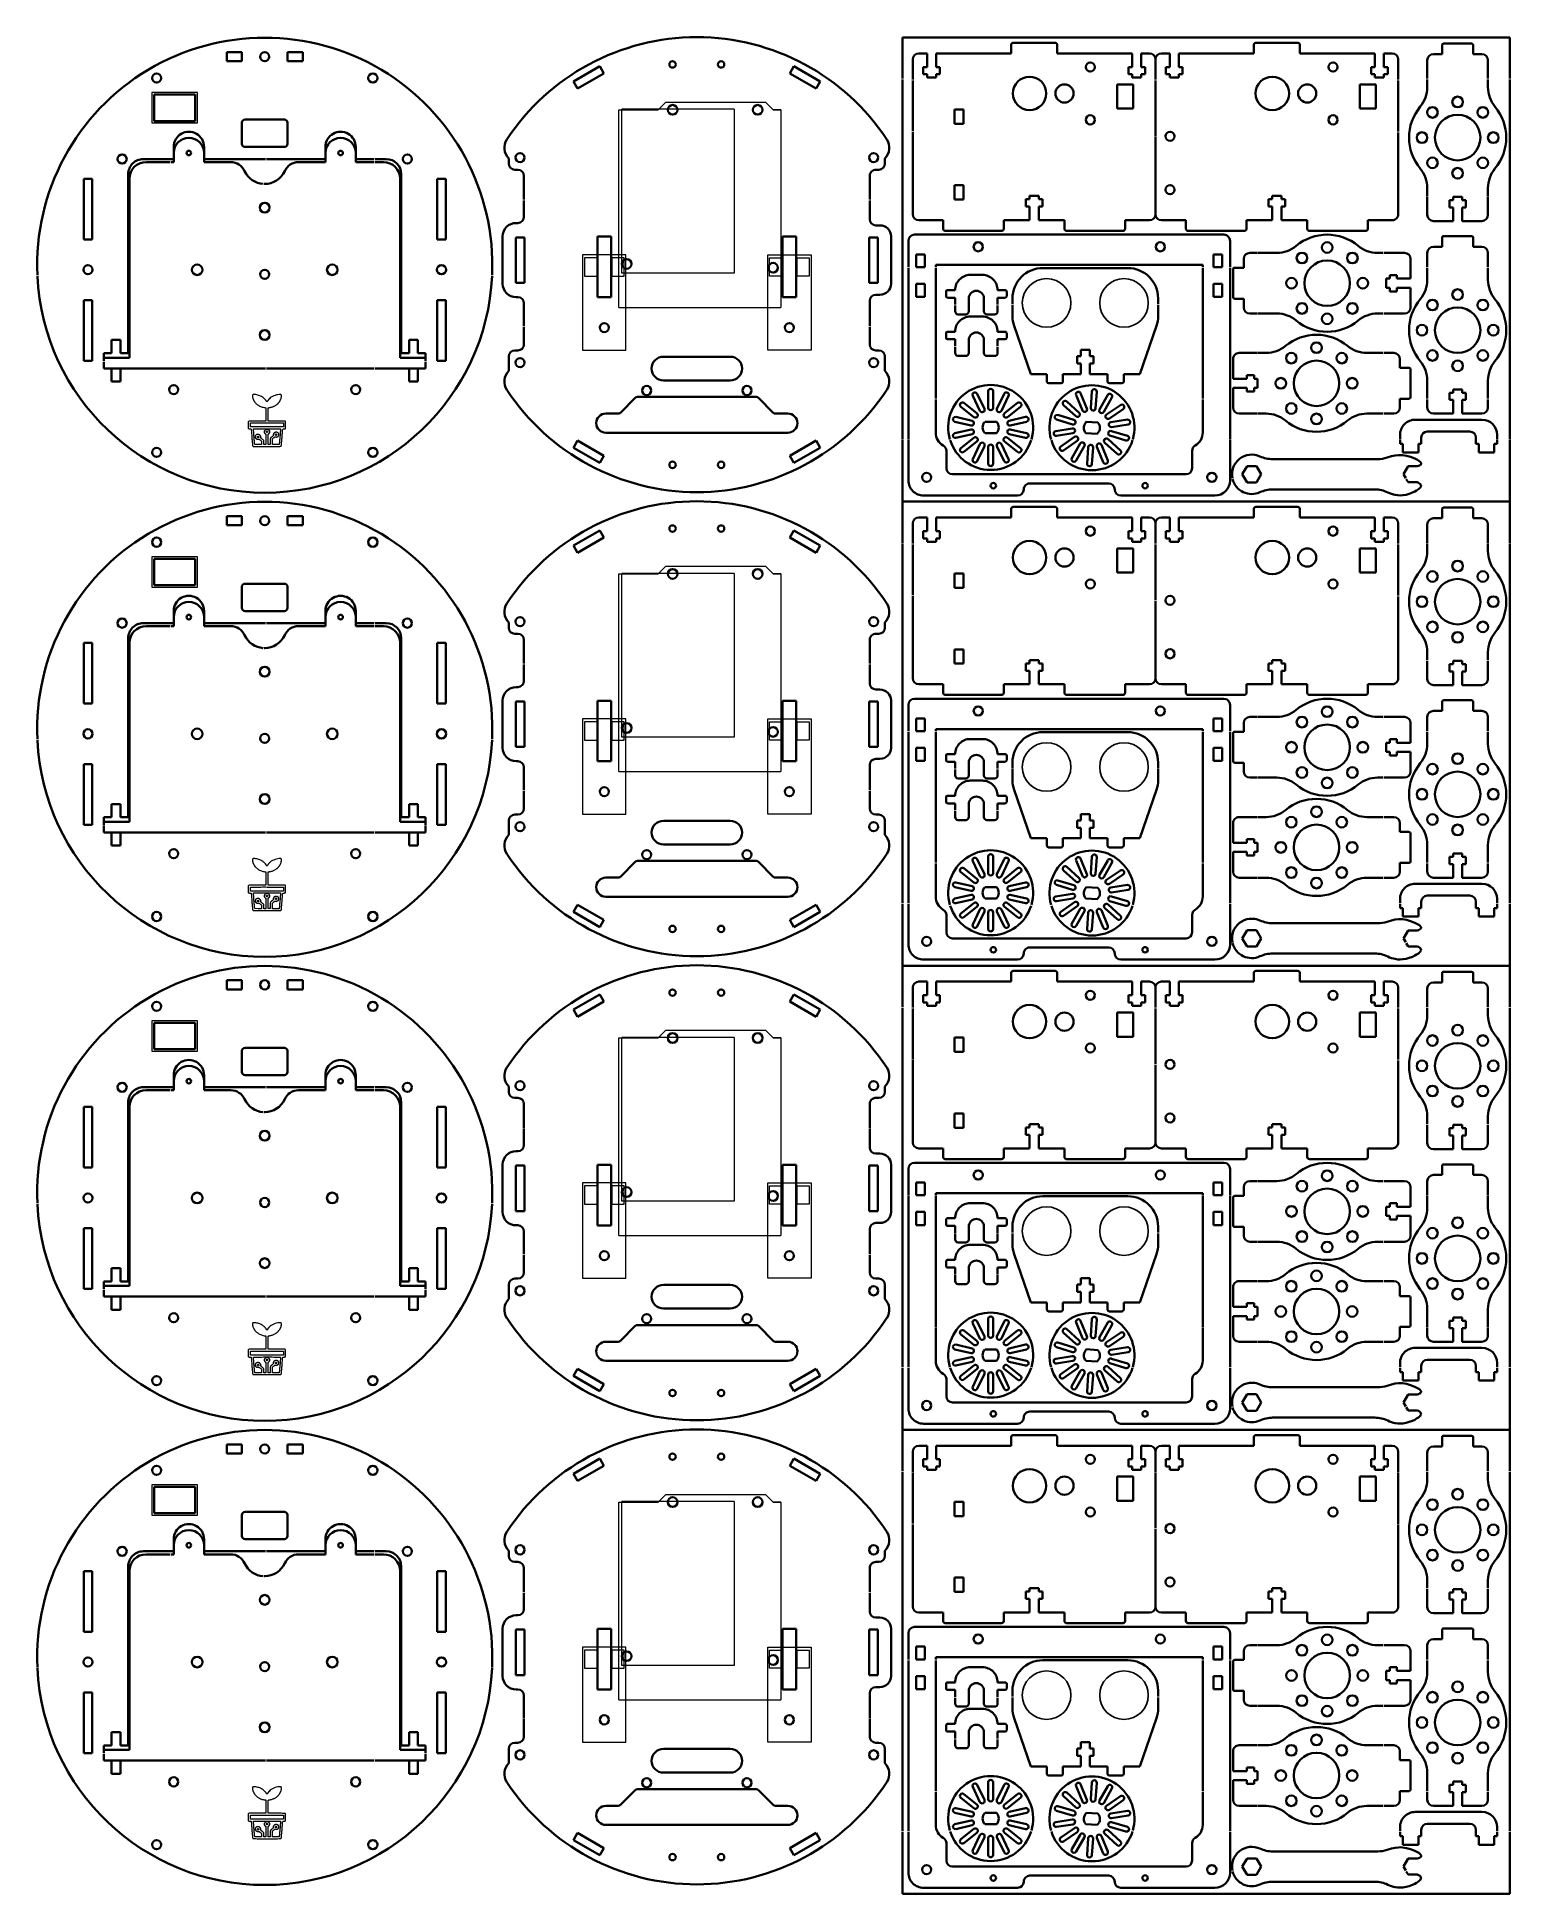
# Model space of a CAD drawing. Extents: x 358 to 844, y -14 to 598.
import ezdxf

# ---------------------------------------------------------------- set-up
doc = ezdxf.new("R2010")
doc.units = 0

msp = doc.modelspace()

# ---------------------------------------------------------------- linework, layer by layer
at = {"color": 7, "lineweight": 35}
for p, q in [((643.48, 597.76), (843.69, 597.76)), ((643.48, 584.2), (643.48, 597.76)), ((843.69, 597.76), (843.69, 584.2)), ((646.91, 590.52), (646.91, 583.93)), ((654.61, 592.52), (679.31, 592.52)), ((694.51, 592.52), (719.21, 592.52)), ((726.91, 590.52), (726.91, 583.93)), ((726.91, 590.52), (726.91, 583.93)), ((734.61, 592.52), (759.31, 592.52)), ((774.51, 592.52), (799.21, 592.52)), ((806.91, 590.43), (806.91, 583.93)), ((643.48, 465.39), (643.48, 583.9)), ((646.91, 583.63), (646.91, 566.88)), ((726.91, 583.63), (726.91, 565.28)), ((806.91, 583.63), (806.91, 566.79)), ((843.69, 583.9), (843.69, 465.39)), ((646.91, 566.58), (646.91, 539.52)), ((726.91, 564.98), (726.91, 539.52)), ((806.91, 566.49), (806.91, 539.43)), ((433.6, 557.69), (413.35, 557.69)), ((453.35, 557.69), (433.9, 557.69)), ((373.7, 551.19), (373.7, 531.19)), ((376.5, 531.19), (376.5, 551.19)), ((388.35, 552.69), (388.35, 493.69)), ((388.75, 492.19), (388.75, 551.19)), ((477.95, 551.19), (477.95, 492.19)), ((478.35, 493.69), (478.35, 552.69)), ((490.2, 551.19), (490.2, 531.19)), ((493, 531.19), (493, 551.19)), ((647.48, 532.76), (749.48, 532.76)), ((645.48, 522.04), (645.48, 530.76)), ((751.48, 530.76), (751.48, 522.04)), ((645.48, 465.39), (645.48, 521.74)), ((654.48, 522.04), (654.48, 522.76)), ((654.48, 522.76), (742.48, 522.76)), ((654.48, 478.74), (654.48, 521.74)), ((717.77, 521.76), (689.77, 521.76)), ((742.48, 522.76), (742.48, 522.04)), ((742.48, 521.74), (742.48, 478.74)), ((751.48, 521.74), (751.48, 465.39)), ((373.7, 491.19), (373.7, 511.19)), ((376.5, 511.19), (376.5, 491.19)), ((490.2, 491.19), (490.2, 511.19)), ((493, 511.19), (493, 491.19)), ((586.75, 492.53), (564.75, 492.53)), ((402.08, 488.69), (380.35, 488.69)), ((385.8, 488.69), (433.6, 488.69)), ((433.9, 488.69), (469.46, 488.69)), ((469.76, 488.69), (480.9, 488.69)), ((486.35, 488.69), (469.76, 488.69)), ((564.75, 484.73), (586.75, 484.73)), ((595.33, 479.28), (556.16, 479.28)), ((654.48, 467.53), (654.48, 478.44)), ((742.48, 478.44), (742.48, 467.53)), ((834.49, 471.76), (812.49, 471.76)), ((545.75, 467.48), (605.75, 467.48)), ((643.48, 444.76), (643.48, 465.09)), ((645.48, 451.76), (645.48, 465.09)), ((751.48, 465.09), (751.48, 451.76)), ((843.69, 465.09), (843.69, 444.76)), ((736.98, 453.76), (659.98, 453.76)), ((800.13, 458.76), (765.51, 458.76)), ((711.48, 450.76), (685.48, 450.76)), ((765.51, 448.76), (799.14, 448.76)), ((643.48, 444.76), (843.69, 444.76)), ((643.48, 431.2), (643.48, 444.76)), ((681.48, 446.76), (650.48, 446.76)), ((746.48, 446.76), (715.48, 446.76)), ((843.69, 444.76), (843.69, 431.2)), ((646.91, 437.52), (646.91, 430.93)), ((654.61, 439.52), (679.31, 439.52)), ((694.51, 439.52), (719.21, 439.52)), ((726.91, 437.52), (726.91, 430.93)), ((726.91, 437.52), (726.91, 430.93)), ((734.61, 439.52), (759.31, 439.52)), ((774.51, 439.52), (799.21, 439.52)), ((806.91, 437.43), (806.91, 430.93)), ((643.48, 312.39), (643.48, 430.9)), ((646.91, 430.63), (646.91, 413.88)), ((726.91, 430.63), (726.91, 412.28)), ((806.91, 430.63), (806.91, 413.79)), ((843.69, 430.9), (843.69, 312.39)), ((646.91, 413.58), (646.91, 386.52)), ((726.91, 411.98), (726.91, 386.52)), ((806.91, 413.49), (806.91, 386.43)), ((433.6, 404.69), (413.35, 404.69)), ((453.35, 404.69), (433.9, 404.69)), ((373.7, 398.19), (373.7, 378.19)), ((376.5, 378.19), (376.5, 398.19)), ((388.35, 399.69), (388.35, 340.69)), ((388.75, 339.19), (388.75, 398.19)), ((477.95, 398.19), (477.95, 339.19)), ((478.35, 340.69), (478.35, 399.69)), ((490.2, 398.19), (490.2, 378.19)), ((493, 378.19), (493, 398.19)), ((647.48, 379.76), (749.48, 379.76)), ((645.48, 369.04), (645.48, 377.76)), ((751.48, 377.76), (751.48, 369.04)), ((645.48, 312.39), (645.48, 368.74)), ((654.48, 369.04), (654.48, 369.76)), ((654.48, 369.76), (742.48, 369.76)), ((654.48, 325.74), (654.48, 368.74)), ((717.77, 368.76), (689.77, 368.76)), ((742.48, 369.76), (742.48, 369.04)), ((742.48, 368.74), (742.48, 325.74)), ((751.48, 368.74), (751.48, 312.39)), ((373.7, 338.19), (373.7, 358.19)), ((376.5, 358.19), (376.5, 338.19)), ((490.2, 338.19), (490.2, 358.19)), ((493, 358.19), (493, 338.19)), ((586.75, 339.53), (564.75, 339.53)), ((402.08, 335.69), (380.35, 335.69)), ((385.8, 335.69), (433.6, 335.69)), ((433.9, 335.69), (469.46, 335.69)), ((469.76, 335.69), (480.9, 335.69)), ((486.35, 335.69), (469.76, 335.69)), ((564.75, 331.73), (586.75, 331.73)), ((595.33, 326.28), (556.16, 326.28)), ((654.48, 314.53), (654.48, 325.44)), ((742.48, 325.44), (742.48, 314.53)), ((834.49, 318.76), (812.49, 318.76)), ((545.75, 314.48), (605.75, 314.48)), ((643.48, 291.76), (643.48, 312.09)), ((645.48, 298.76), (645.48, 312.09)), ((751.48, 312.09), (751.48, 298.76)), ((843.69, 312.09), (843.69, 291.76)), ((736.98, 300.76), (659.98, 300.76)), ((800.13, 305.76), (765.51, 305.76)), ((711.48, 297.76), (685.48, 297.76)), ((765.51, 295.76), (799.14, 295.76)), ((643.48, 291.76), (843.69, 291.76)), ((643.48, 278.2), (643.48, 291.76)), ((681.48, 293.76), (650.48, 293.76)), ((746.48, 293.76), (715.48, 293.76)), ((843.69, 291.76), (843.69, 278.2)), ((646.91, 284.52), (646.91, 277.93)), ((654.61, 286.52), (679.31, 286.52)), ((694.51, 286.52), (719.21, 286.52)), ((726.91, 284.52), (726.91, 277.93)), ((726.91, 284.52), (726.91, 277.93)), ((734.61, 286.52), (759.31, 286.52)), ((774.51, 286.52), (799.21, 286.52)), ((806.91, 284.43), (806.91, 277.93)), ((643.48, 159.39), (643.48, 277.9)), ((646.91, 277.63), (646.91, 260.88)), ((726.91, 277.63), (726.91, 259.28)), ((806.91, 277.63), (806.91, 260.79)), ((843.69, 277.9), (843.69, 159.39)), ((646.91, 260.58), (646.91, 233.52)), ((726.91, 258.98), (726.91, 233.52)), ((806.91, 260.49), (806.91, 233.43)), ((433.6, 251.69), (413.35, 251.69)), ((453.35, 251.69), (433.9, 251.69)), ((373.7, 245.19), (373.7, 225.19)), ((376.5, 225.19), (376.5, 245.19)), ((388.35, 246.69), (388.35, 187.69)), ((388.75, 186.19), (388.75, 245.19)), ((477.95, 245.19), (477.95, 186.19)), ((478.35, 187.69), (478.35, 246.69)), ((490.2, 245.19), (490.2, 225.19)), ((493, 225.19), (493, 245.19)), ((647.48, 226.76), (749.48, 226.76)), ((645.48, 216.04), (645.48, 224.76)), ((751.48, 224.76), (751.48, 216.04)), ((645.48, 159.39), (645.48, 215.74)), ((654.48, 216.04), (654.48, 216.76)), ((654.48, 216.76), (742.48, 216.76)), ((654.48, 172.74), (654.48, 215.74)), ((717.77, 215.76), (689.77, 215.76)), ((742.48, 216.76), (742.48, 216.04)), ((742.48, 215.74), (742.48, 172.74)), ((751.48, 215.74), (751.48, 159.39)), ((373.7, 185.19), (373.7, 205.19)), ((376.5, 205.19), (376.5, 185.19)), ((490.2, 185.19), (490.2, 205.19)), ((493, 205.19), (493, 185.19)), ((586.75, 186.53), (564.75, 186.53)), ((402.08, 182.69), (380.35, 182.69)), ((385.8, 182.69), (433.6, 182.69)), ((433.9, 182.69), (469.46, 182.69)), ((469.76, 182.69), (480.9, 182.69)), ((486.35, 182.69), (469.76, 182.69)), ((564.75, 178.73), (586.75, 178.73)), ((595.33, 173.28), (556.16, 173.28)), ((654.48, 161.53), (654.48, 172.44)), ((742.48, 172.44), (742.48, 161.53)), ((834.49, 165.76), (812.49, 165.76)), ((545.75, 161.48), (605.75, 161.48)), ((643.48, 138.76), (643.48, 159.09)), ((645.48, 145.76), (645.48, 159.09)), ((751.48, 159.09), (751.48, 145.76)), ((843.69, 159.09), (843.69, 138.76)), ((736.98, 147.76), (659.98, 147.76)), ((800.13, 152.76), (765.51, 152.76)), ((711.48, 144.76), (685.48, 144.76)), ((765.51, 142.76), (799.14, 142.76)), ((643.48, 138.76), (843.69, 138.76)), ((643.48, 125.2), (643.48, 138.76)), ((681.48, 140.76), (650.48, 140.76)), ((746.48, 140.76), (715.48, 140.76)), ((843.69, 138.76), (843.69, 125.2)), ((646.91, 131.52), (646.91, 124.93)), ((654.61, 133.52), (679.31, 133.52)), ((694.51, 133.52), (719.21, 133.52)), ((726.91, 131.52), (726.91, 124.93)), ((726.91, 131.52), (726.91, 124.93)), ((734.61, 133.52), (759.31, 133.52)), ((774.51, 133.52), (799.21, 133.52)), ((806.91, 131.43), (806.91, 124.93)), ((643.48, 6.39), (643.48, 124.9)), ((646.91, 124.63), (646.91, 107.88)), ((726.91, 124.63), (726.91, 106.28)), ((806.91, 124.63), (806.91, 107.79)), ((843.69, 124.9), (843.69, 6.39)), ((646.91, 107.58), (646.91, 80.52)), ((726.91, 105.98), (726.91, 80.52)), ((806.91, 107.49), (806.91, 80.43)), ((433.6, 98.69), (413.35, 98.69)), ((453.35, 98.69), (433.9, 98.69)), ((373.7, 92.19), (373.7, 72.19)), ((376.5, 72.19), (376.5, 92.19)), ((388.35, 93.69), (388.35, 34.69)), ((388.75, 33.19), (388.75, 92.19)), ((477.95, 92.19), (477.95, 33.19)), ((478.35, 34.69), (478.35, 93.69)), ((490.2, 92.19), (490.2, 72.19)), ((493, 72.19), (493, 92.19)), ((647.48, 73.76), (749.48, 73.76)), ((645.48, 63.04), (645.48, 71.76)), ((751.48, 71.76), (751.48, 63.04)), ((645.48, 6.39), (645.48, 62.74)), ((654.48, 63.04), (654.48, 63.76)), ((654.48, 63.76), (742.48, 63.76)), ((654.48, 19.74), (654.48, 62.74)), ((717.77, 62.76), (689.77, 62.76)), ((742.48, 63.76), (742.48, 63.04)), ((742.48, 62.74), (742.48, 19.74)), ((751.48, 62.74), (751.48, 6.39)), ((373.7, 32.19), (373.7, 52.19)), ((376.5, 52.19), (376.5, 32.19)), ((490.2, 32.19), (490.2, 52.19)), ((493, 52.19), (493, 32.19)), ((586.75, 33.53), (564.75, 33.53)), ((402.08, 29.69), (380.35, 29.69)), ((385.8, 29.69), (433.6, 29.69)), ((433.9, 29.69), (469.46, 29.69)), ((469.76, 29.69), (480.9, 29.69)), ((486.35, 29.69), (469.76, 29.69)), ((564.75, 25.73), (586.75, 25.73)), ((595.33, 20.28), (556.16, 20.28)), ((654.48, 8.53), (654.48, 19.44)), ((742.48, 19.44), (742.48, 8.53)), ((834.49, 12.76), (812.49, 12.76)), ((545.75, 8.48), (605.75, 8.48)), ((643.48, -14.24), (643.48, 6.09)), ((645.48, -7.24), (645.48, 6.09)), ((751.48, 6.09), (751.48, -7.24)), ((843.69, 6.09), (843.69, -14.24)), ((736.98, -5.24), (659.98, -5.24)), ((800.13, -0.24), (765.51, -0.24)), ((681.48, -12.24), (650.48, -12.24)), ((711.48, -8.24), (685.48, -8.24)), ((746.48, -12.24), (715.48, -12.24)), ((765.51, -10.24), (799.14, -10.24)), ((643.48, -14.24), (843.69, -14.24))]:
    msp.add_line(p, q, dxfattribs=at)
at = {"color": 7, "lineweight": 35, "ltscale": 0.07}
for p, q in [((679.31, 592.52), (679.31, 595.32)), ((694.51, 592.52), (694.51, 595.32)), ((759.31, 592.52), (759.31, 595.32)), ((774.51, 592.52), (774.51, 595.32)), ((656.91, 534.72), (656.91, 537.52)), ((676.91, 537.52), (676.91, 534.72)), ((696.91, 534.72), (696.91, 537.52)), ((716.91, 537.52), (716.91, 534.72)), ((736.91, 534.72), (736.91, 537.52)), ((756.91, 537.52), (756.91, 534.72)), ((776.91, 534.72), (776.91, 537.52)), ((796.91, 537.52), (796.91, 534.72)), ((808.44, 463.76), (808.44, 460.96)), ((813.54, 460.96), (813.54, 463.76)), ((833.44, 463.76), (833.44, 460.96)), ((838.54, 460.96), (838.54, 463.76)), ((679.31, 439.52), (679.31, 442.32)), ((694.51, 439.52), (694.51, 442.32)), ((759.31, 439.52), (759.31, 442.32)), ((774.51, 439.52), (774.51, 442.32)), ((656.91, 381.72), (656.91, 384.52)), ((676.91, 384.52), (676.91, 381.72)), ((696.91, 381.72), (696.91, 384.52)), ((716.91, 384.52), (716.91, 381.72)), ((736.91, 381.72), (736.91, 384.52)), ((756.91, 384.52), (756.91, 381.72)), ((776.91, 381.72), (776.91, 384.52)), ((796.91, 384.52), (796.91, 381.72)), ((808.44, 310.76), (808.44, 307.96)), ((813.54, 307.96), (813.54, 310.76)), ((833.44, 310.76), (833.44, 307.96)), ((838.54, 307.96), (838.54, 310.76)), ((679.31, 286.52), (679.31, 289.32)), ((694.51, 286.52), (694.51, 289.32)), ((759.31, 286.52), (759.31, 289.32)), ((774.51, 286.52), (774.51, 289.32)), ((656.91, 228.72), (656.91, 231.52)), ((676.91, 231.52), (676.91, 228.72)), ((696.91, 228.72), (696.91, 231.52)), ((716.91, 231.52), (716.91, 228.72)), ((736.91, 228.72), (736.91, 231.52)), ((756.91, 231.52), (756.91, 228.72)), ((776.91, 228.72), (776.91, 231.52)), ((796.91, 231.52), (796.91, 228.72)), ((808.44, 157.76), (808.44, 154.96)), ((813.54, 154.96), (813.54, 157.76)), ((833.44, 157.76), (833.44, 154.96)), ((838.54, 154.96), (838.54, 157.76)), ((679.31, 133.52), (679.31, 136.32)), ((694.51, 133.52), (694.51, 136.32)), ((759.31, 133.52), (759.31, 136.32)), ((774.51, 133.52), (774.51, 136.32)), ((656.91, 75.72), (656.91, 78.52)), ((676.91, 78.52), (676.91, 75.72)), ((696.91, 75.72), (696.91, 78.52)), ((716.91, 78.52), (716.91, 75.72)), ((736.91, 75.72), (736.91, 78.52)), ((756.91, 78.52), (756.91, 75.72)), ((776.91, 75.72), (776.91, 78.52)), ((796.91, 78.52), (796.91, 75.72)), ((808.44, 4.76), (808.44, 1.96)), ((813.54, 1.96), (813.54, 4.76)), ((833.44, 4.76), (833.44, 1.96)), ((838.54, 1.96), (838.54, 4.76))]:
    msp.add_line(p, q, dxfattribs=at)
at = {"color": 7, "lineweight": 35, "ltscale": 0.345001}
for p, q in [((693.81, 596.02), (680.01, 596.02)), ((773.81, 596.02), (760.01, 596.02)), ((693.81, 443.02), (680.01, 443.02)), ((773.81, 443.02), (760.01, 443.02)), ((693.81, 290.02), (680.01, 290.02)), ((773.81, 290.02), (760.01, 290.02)), ((693.81, 137.02), (680.01, 137.02)), ((773.81, 137.02), (760.01, 137.02))]:
    msp.add_line(p, q, dxfattribs=at)
at = {"color": 7, "lineweight": 35, "ltscale": 0.075}
for p, q in [((821.38, 592.26), (821.38, 595.26)), ((831.58, 595.26), (831.58, 592.26)), ((420.85, 589.94), (420.85, 592.94)), ((425.85, 592.94), (425.85, 589.94)), ((440.85, 589.94), (440.85, 592.94)), ((445.85, 592.94), (445.85, 589.94)), ((651.61, 592.52), (651.61, 588.02)), ((654.61, 592.52), (654.61, 588.02)), ((719.21, 592.52), (719.21, 588.02)), ((722.21, 592.52), (722.21, 588.02)), ((731.61, 588.02), (731.61, 592.52)), ((734.61, 588.02), (734.61, 592.52)), ((799.21, 588.02), (799.21, 592.52)), ((802.21, 588.02), (802.21, 592.52)), ((651.61, 584.52), (654.61, 584.52)), ((719.21, 584.52), (722.21, 584.52)), ((734.61, 584.52), (731.61, 584.52)), ((802.21, 584.52), (799.21, 584.52)), ((403.35, 559.69), (403.35, 556.69)), ((413.35, 556.69), (413.35, 559.69)), ((453.35, 556.69), (453.35, 559.69)), ((463.35, 559.69), (463.35, 556.69)), ((685.41, 545.52), (688.41, 545.52)), ((765.41, 545.52), (768.41, 545.52)), ((827.98, 545.26), (824.98, 545.26)), ((685.41, 537.52), (685.41, 542.02)), ((688.41, 542.02), (688.41, 537.52)), ((765.41, 537.52), (765.41, 542.02)), ((768.41, 542.02), (768.41, 537.52)), ((824.98, 537.26), (824.98, 541.76)), ((827.98, 537.26), (827.98, 541.76)), ((821.38, 528.76), (821.38, 531.76)), ((831.58, 531.76), (831.58, 528.76)), ((752.98, 521.86), (755.98, 521.86)), ((802.98, 518.26), (802.98, 515.26)), ((810.98, 518.26), (806.48, 518.26)), ((810.98, 515.26), (806.48, 515.26)), ((755.98, 511.66), (752.98, 511.66)), ((705.27, 494.76), (702.27, 494.76)), ((752.48, 485.26), (756.98, 485.26)), ((760.48, 485.26), (760.48, 482.26)), ((810.48, 488.86), (807.48, 488.86)), ((752.48, 482.26), (756.98, 482.26)), ((807.48, 478.66), (810.48, 478.66)), ((827.98, 481.76), (824.98, 481.76)), ((824.98, 473.76), (824.98, 478.26)), ((827.98, 473.76), (827.98, 478.26)), ((807.49, 466.76), (807.49, 465.39)), ((839.49, 465.39), (839.49, 466.76)), ((807.49, 465.09), (807.49, 463.76)), ((839.49, 463.76), (839.49, 465.09)), ((821.38, 439.26), (821.38, 442.26)), ((831.58, 442.26), (831.58, 439.26)), ((420.85, 436.94), (420.85, 439.94)), ((425.85, 439.94), (425.85, 436.94)), ((440.85, 436.94), (440.85, 439.94)), ((445.85, 439.94), (445.85, 436.94)), ((651.61, 439.52), (651.61, 435.02)), ((654.61, 439.52), (654.61, 435.02)), ((719.21, 439.52), (719.21, 435.02)), ((722.21, 439.52), (722.21, 435.02)), ((731.61, 435.02), (731.61, 439.52)), ((734.61, 435.02), (734.61, 439.52)), ((799.21, 435.02), (799.21, 439.52)), ((802.21, 435.02), (802.21, 439.52)), ((651.61, 431.52), (654.61, 431.52)), ((719.21, 431.52), (722.21, 431.52)), ((734.61, 431.52), (731.61, 431.52)), ((802.21, 431.52), (799.21, 431.52)), ((403.35, 406.69), (403.35, 403.69)), ((413.35, 403.69), (413.35, 406.69)), ((453.35, 403.69), (453.35, 406.69)), ((463.35, 406.69), (463.35, 403.69)), ((685.41, 392.52), (688.41, 392.52)), ((765.41, 392.52), (768.41, 392.52)), ((827.98, 392.26), (824.98, 392.26)), ((685.41, 384.52), (685.41, 389.02)), ((688.41, 389.02), (688.41, 384.52)), ((765.41, 384.52), (765.41, 389.02)), ((768.41, 389.02), (768.41, 384.52)), ((824.98, 384.26), (824.98, 388.76)), ((827.98, 384.26), (827.98, 388.76)), ((821.38, 375.76), (821.38, 378.76)), ((831.58, 378.76), (831.58, 375.76)), ((752.98, 368.86), (755.98, 368.86)), ((802.98, 365.26), (802.98, 362.26)), ((810.98, 365.26), (806.48, 365.26)), ((810.98, 362.26), (806.48, 362.26)), ((755.98, 358.66), (752.98, 358.66)), ((705.27, 341.76), (702.27, 341.76)), ((752.48, 332.26), (756.98, 332.26)), ((760.48, 332.26), (760.48, 329.26)), ((810.48, 335.86), (807.48, 335.86)), ((752.48, 329.26), (756.98, 329.26)), ((807.48, 325.66), (810.48, 325.66)), ((827.98, 328.76), (824.98, 328.76)), ((824.98, 320.76), (824.98, 325.26)), ((827.98, 320.76), (827.98, 325.26)), ((807.49, 313.76), (807.49, 312.39)), ((839.49, 312.39), (839.49, 313.76)), ((807.49, 312.09), (807.49, 310.76)), ((839.49, 310.76), (839.49, 312.09)), ((821.38, 286.26), (821.38, 289.26)), ((831.58, 289.26), (831.58, 286.26)), ((420.85, 283.94), (420.85, 286.94)), ((425.85, 286.94), (425.85, 283.94)), ((440.85, 283.94), (440.85, 286.94)), ((445.85, 286.94), (445.85, 283.94)), ((651.61, 286.52), (651.61, 282.02)), ((654.61, 286.52), (654.61, 282.02)), ((719.21, 286.52), (719.21, 282.02)), ((722.21, 286.52), (722.21, 282.02)), ((731.61, 282.02), (731.61, 286.52)), ((734.61, 282.02), (734.61, 286.52)), ((799.21, 282.02), (799.21, 286.52)), ((802.21, 282.02), (802.21, 286.52)), ((651.61, 278.52), (654.61, 278.52)), ((719.21, 278.52), (722.21, 278.52)), ((734.61, 278.52), (731.61, 278.52)), ((802.21, 278.52), (799.21, 278.52)), ((403.35, 253.69), (403.35, 250.69)), ((413.35, 250.69), (413.35, 253.69)), ((453.35, 250.69), (453.35, 253.69)), ((463.35, 253.69), (463.35, 250.69)), ((685.41, 239.52), (688.41, 239.52)), ((765.41, 239.52), (768.41, 239.52)), ((827.98, 239.26), (824.98, 239.26)), ((685.41, 231.52), (685.41, 236.02)), ((688.41, 236.02), (688.41, 231.52)), ((765.41, 231.52), (765.41, 236.02)), ((768.41, 236.02), (768.41, 231.52)), ((824.98, 231.26), (824.98, 235.76)), ((827.98, 231.26), (827.98, 235.76)), ((821.38, 222.76), (821.38, 225.76)), ((831.58, 225.76), (831.58, 222.76)), ((752.98, 215.86), (755.98, 215.86)), ((802.98, 212.26), (802.98, 209.26)), ((810.98, 212.26), (806.48, 212.26)), ((810.98, 209.26), (806.48, 209.26)), ((755.98, 205.66), (752.98, 205.66)), ((705.27, 188.76), (702.27, 188.76)), ((752.48, 179.26), (756.98, 179.26)), ((760.48, 179.26), (760.48, 176.26)), ((810.48, 182.86), (807.48, 182.86)), ((752.48, 176.26), (756.98, 176.26)), ((807.48, 172.66), (810.48, 172.66)), ((827.98, 175.76), (824.98, 175.76)), ((824.98, 167.76), (824.98, 172.26)), ((827.98, 167.76), (827.98, 172.26)), ((807.49, 160.76), (807.49, 159.39)), ((839.49, 159.39), (839.49, 160.76)), ((807.49, 159.09), (807.49, 157.76)), ((839.49, 157.76), (839.49, 159.09)), ((821.38, 133.26), (821.38, 136.26)), ((831.58, 136.26), (831.58, 133.26)), ((420.85, 130.94), (420.85, 133.94)), ((425.85, 133.94), (425.85, 130.94)), ((440.85, 130.94), (440.85, 133.94)), ((445.85, 133.94), (445.85, 130.94)), ((651.61, 133.52), (651.61, 129.02)), ((654.61, 133.52), (654.61, 129.02)), ((719.21, 133.52), (719.21, 129.02)), ((722.21, 133.52), (722.21, 129.02)), ((731.61, 129.02), (731.61, 133.52)), ((734.61, 129.02), (734.61, 133.52)), ((799.21, 129.02), (799.21, 133.52)), ((802.21, 129.02), (802.21, 133.52)), ((651.61, 125.52), (654.61, 125.52)), ((719.21, 125.52), (722.21, 125.52)), ((734.61, 125.52), (731.61, 125.52)), ((802.21, 125.52), (799.21, 125.52)), ((403.35, 100.69), (403.35, 97.69)), ((413.35, 97.69), (413.35, 100.69)), ((453.35, 97.69), (453.35, 100.69)), ((463.35, 100.69), (463.35, 97.69)), ((685.41, 86.52), (688.41, 86.52)), ((765.41, 86.52), (768.41, 86.52)), ((827.98, 86.26), (824.98, 86.26)), ((685.41, 78.52), (685.41, 83.02)), ((688.41, 83.02), (688.41, 78.52)), ((765.41, 78.52), (765.41, 83.02)), ((768.41, 83.02), (768.41, 78.52)), ((824.98, 78.26), (824.98, 82.76)), ((827.98, 78.26), (827.98, 82.76)), ((821.38, 69.76), (821.38, 72.76)), ((831.58, 72.76), (831.58, 69.76)), ((752.98, 62.86), (755.98, 62.86)), ((802.98, 59.26), (802.98, 56.26)), ((810.98, 59.26), (806.48, 59.26)), ((810.98, 56.26), (806.48, 56.26)), ((755.98, 52.66), (752.98, 52.66)), ((705.27, 35.76), (702.27, 35.76)), ((752.48, 26.26), (756.98, 26.26)), ((760.48, 26.26), (760.48, 23.26)), ((810.48, 29.86), (807.48, 29.86)), ((752.48, 23.26), (756.98, 23.26)), ((807.48, 19.66), (810.48, 19.66)), ((827.98, 22.76), (824.98, 22.76)), ((824.98, 14.76), (824.98, 19.26)), ((827.98, 14.76), (827.98, 19.26)), ((807.49, 7.76), (807.49, 6.39)), ((839.49, 6.39), (839.49, 7.76)), ((807.49, 6.09), (807.49, 4.76)), ((839.49, 4.76), (839.49, 6.09))]:
    msp.add_line(p, q, dxfattribs=at)
at = {"color": 7, "lineweight": 35, "ltscale": 0.23}
for p, q in [((821.88, 595.76), (831.08, 595.76)), ((821.88, 532.26), (831.08, 532.26)), ((752.48, 512.16), (752.48, 521.36)), ((810.98, 479.16), (810.98, 488.36)), ((821.88, 442.76), (831.08, 442.76)), ((821.88, 379.26), (831.08, 379.26)), ((752.48, 359.16), (752.48, 368.36)), ((810.98, 326.16), (810.98, 335.36)), ((821.88, 289.76), (831.08, 289.76)), ((821.88, 226.26), (831.08, 226.26)), ((752.48, 206.16), (752.48, 215.36)), ((810.98, 173.16), (810.98, 182.36)), ((821.88, 136.76), (831.08, 136.76)), ((821.88, 73.26), (831.08, 73.26)), ((752.48, 53.16), (752.48, 62.36)), ((810.98, 20.16), (810.98, 29.36))]:
    msp.add_line(p, q, dxfattribs=at)
at = {"color": 7, "lineweight": 35, "ltscale": 0.125}
for p, q in [((420.85, 592.94), (425.85, 592.94)), ((425.85, 589.94), (420.85, 589.94)), ((440.85, 592.94), (445.85, 592.94)), ((445.85, 589.94), (440.85, 589.94)), ((380.35, 493.69), (380.35, 491.12)), ((380.35, 490.82), (380.35, 488.69)), ((486.35, 491.12), (486.35, 493.69)), ((486.35, 488.69), (486.35, 490.82)), ((813.54, 460.96), (808.44, 460.96)), ((838.54, 460.96), (833.44, 460.96)), ((420.85, 439.94), (425.85, 439.94)), ((425.85, 436.94), (420.85, 436.94)), ((440.85, 439.94), (445.85, 439.94)), ((445.85, 436.94), (440.85, 436.94)), ((380.35, 340.69), (380.35, 338.12)), ((380.35, 337.82), (380.35, 335.69)), ((486.35, 338.12), (486.35, 340.69)), ((486.35, 335.69), (486.35, 337.82)), ((813.54, 307.96), (808.44, 307.96)), ((838.54, 307.96), (833.44, 307.96)), ((420.85, 286.94), (425.85, 286.94)), ((425.85, 283.94), (420.85, 283.94)), ((440.85, 286.94), (445.85, 286.94)), ((445.85, 283.94), (440.85, 283.94)), ((380.35, 187.69), (380.35, 185.12)), ((380.35, 184.82), (380.35, 182.69)), ((486.35, 185.12), (486.35, 187.69)), ((486.35, 182.69), (486.35, 184.82)), ((813.54, 154.96), (808.44, 154.96)), ((838.54, 154.96), (833.44, 154.96)), ((420.85, 133.94), (425.85, 133.94)), ((425.85, 130.94), (420.85, 130.94)), ((440.85, 133.94), (445.85, 133.94)), ((445.85, 130.94), (440.85, 130.94)), ((380.35, 34.69), (380.35, 32.12)), ((380.35, 31.82), (380.35, 29.69)), ((486.35, 32.12), (486.35, 34.69)), ((486.35, 29.69), (486.35, 31.82)), ((813.54, 1.96), (808.44, 1.96)), ((838.54, 1.96), (833.44, 1.96))]:
    msp.add_line(p, q, dxfattribs=at)
at = {"color": 7, "lineweight": 35, "ltscale": 0.25}
for p, q in [((543.78, 588.26), (535.12, 583.26)), ((616.38, 583.26), (607.72, 588.26)), ((536.47, 580.92), (545.13, 585.92)), ((606.37, 585.92), (615.03, 580.92)), ((403.35, 557.69), (393.35, 557.69)), ((469.46, 557.69), (463.35, 557.69)), ((473.35, 557.69), (469.76, 557.69)), ((535.12, 462.51), (543.78, 457.51)), ((545.13, 459.85), (536.47, 464.85)), ((615.03, 464.85), (606.37, 459.85)), ((607.72, 457.51), (616.38, 462.51)), ((543.78, 435.26), (535.12, 430.26)), ((616.38, 430.26), (607.72, 435.26)), ((536.47, 427.92), (545.13, 432.92)), ((606.37, 432.92), (615.03, 427.92)), ((403.35, 404.69), (393.35, 404.69)), ((469.46, 404.69), (463.35, 404.69)), ((473.35, 404.69), (469.76, 404.69)), ((535.12, 309.51), (543.78, 304.51)), ((545.13, 306.85), (536.47, 311.85)), ((615.03, 311.85), (606.37, 306.85)), ((607.72, 304.51), (616.38, 309.51)), ((543.78, 282.26), (535.12, 277.26)), ((616.38, 277.26), (607.72, 282.26)), ((536.47, 274.92), (545.13, 279.92)), ((606.37, 279.92), (615.03, 274.92)), ((403.35, 251.69), (393.35, 251.69)), ((469.46, 251.69), (463.35, 251.69)), ((473.35, 251.69), (469.76, 251.69)), ((535.12, 156.51), (543.78, 151.51)), ((545.13, 153.85), (536.47, 158.85)), ((615.03, 158.85), (606.37, 153.85)), ((607.72, 151.51), (616.38, 156.51)), ((543.78, 129.26), (535.12, 124.26)), ((616.38, 124.26), (607.72, 129.26)), ((536.47, 121.92), (545.13, 126.92)), ((606.37, 126.92), (615.03, 121.92)), ((403.35, 98.69), (393.35, 98.69)), ((469.46, 98.69), (463.35, 98.69)), ((473.35, 98.69), (469.76, 98.69)), ((535.12, 3.51), (543.78, -1.49)), ((545.13, 0.85), (536.47, 5.85)), ((615.03, 5.85), (606.37, 0.85)), ((607.72, -1.49), (616.38, 3.51))]:
    msp.add_line(p, q, dxfattribs=at)
at = {"color": 7, "lineweight": 35, "ltscale": 0.0675}
for p, q in [((545.13, 585.92), (543.78, 588.26)), ((607.72, 588.26), (606.37, 585.92)), ((722.21, 592.52), (724.91, 592.52)), ((802.21, 592.52), (804.91, 592.52)), ((535.12, 583.26), (536.47, 580.92)), ((615.03, 580.92), (616.38, 583.26)), ((536.47, 464.85), (535.12, 462.51)), ((543.78, 457.51), (545.13, 459.85)), ((606.37, 459.85), (607.72, 457.51)), ((616.38, 462.51), (615.03, 464.85)), ((545.13, 432.92), (543.78, 435.26)), ((607.72, 435.26), (606.37, 432.92)), ((722.21, 439.52), (724.91, 439.52)), ((802.21, 439.52), (804.91, 439.52)), ((535.12, 430.26), (536.47, 427.92)), ((615.03, 427.92), (616.38, 430.26)), ((536.47, 311.85), (535.12, 309.51)), ((543.78, 304.51), (545.13, 306.85)), ((606.37, 306.85), (607.72, 304.51)), ((616.38, 309.51), (615.03, 311.85)), ((545.13, 279.92), (543.78, 282.26)), ((607.72, 282.26), (606.37, 279.92)), ((722.21, 286.52), (724.91, 286.52)), ((802.21, 286.52), (804.91, 286.52)), ((535.12, 277.26), (536.47, 274.92)), ((615.03, 274.92), (616.38, 277.26)), ((536.47, 158.85), (535.12, 156.51)), ((543.78, 151.51), (545.13, 153.85)), ((606.37, 153.85), (607.72, 151.51)), ((616.38, 156.51), (615.03, 158.85)), ((545.13, 126.92), (543.78, 129.26)), ((607.72, 129.26), (606.37, 126.92)), ((722.21, 133.52), (724.91, 133.52)), ((802.21, 133.52), (804.91, 133.52)), ((535.12, 124.26), (536.47, 121.92)), ((615.03, 121.92), (616.38, 124.26)), ((536.47, 5.85), (535.12, 3.51)), ((543.78, -1.49), (545.13, 0.85)), ((606.37, 0.85), (607.72, -1.49)), ((616.38, 3.51), (615.03, 5.85))]:
    msp.add_line(p, q, dxfattribs=at)
at = {"color": 7, "lineweight": 35, "ltscale": 0.067499}
for p, q in [((648.91, 592.52), (651.61, 592.52)), ((728.91, 592.52), (731.61, 592.52)), ((648.91, 439.52), (651.61, 439.52)), ((728.91, 439.52), (731.61, 439.52)), ((648.91, 286.52), (651.61, 286.52)), ((728.91, 286.52), (731.61, 286.52)), ((648.91, 133.52), (651.61, 133.52)), ((728.91, 133.52), (731.61, 133.52))]:
    msp.add_line(p, q, dxfattribs=at)
at = {"color": 7, "lineweight": 35, "ltscale": 0.03125}
for p, q in [((650.36, 588.02), (651.61, 588.02)), ((654.61, 588.02), (655.86, 588.02)), ((717.96, 588.02), (719.21, 588.02)), ((722.21, 588.02), (723.46, 588.02)), ((731.61, 588.02), (730.36, 588.02)), ((735.86, 588.02), (734.61, 588.02)), ((799.21, 588.02), (797.96, 588.02)), ((803.46, 588.02), (802.21, 588.02)), ((650.36, 585.62), (651.61, 585.62)), ((654.61, 585.62), (655.86, 585.62)), ((717.96, 585.62), (719.21, 585.62)), ((722.21, 585.62), (723.46, 585.62)), ((731.61, 585.62), (730.36, 585.62)), ((735.86, 585.62), (734.61, 585.62)), ((799.21, 585.62), (797.96, 585.62)), ((803.46, 585.62), (802.21, 585.62)), ((684.16, 544.42), (685.41, 544.42)), ((684.16, 542.02), (685.41, 542.02)), ((689.66, 544.42), (688.41, 544.42)), ((689.66, 542.02), (688.41, 542.02)), ((764.16, 544.42), (765.41, 544.42)), ((765.41, 542.02), (764.16, 542.02)), ((768.41, 544.42), (769.66, 544.42)), ((769.66, 542.02), (768.41, 542.02)), ((650.36, 435.02), (651.61, 435.02)), ((654.61, 435.02), (655.86, 435.02)), ((717.96, 435.02), (719.21, 435.02)), ((722.21, 435.02), (723.46, 435.02)), ((731.61, 435.02), (730.36, 435.02)), ((735.86, 435.02), (734.61, 435.02)), ((799.21, 435.02), (797.96, 435.02)), ((803.46, 435.02), (802.21, 435.02)), ((650.36, 432.62), (651.61, 432.62)), ((654.61, 432.62), (655.86, 432.62)), ((717.96, 432.62), (719.21, 432.62)), ((722.21, 432.62), (723.46, 432.62)), ((731.61, 432.62), (730.36, 432.62)), ((735.86, 432.62), (734.61, 432.62)), ((799.21, 432.62), (797.96, 432.62)), ((803.46, 432.62), (802.21, 432.62)), ((684.16, 391.42), (685.41, 391.42)), ((684.16, 389.02), (685.41, 389.02)), ((689.66, 391.42), (688.41, 391.42)), ((689.66, 389.02), (688.41, 389.02)), ((764.16, 391.42), (765.41, 391.42)), ((765.41, 389.02), (764.16, 389.02)), ((768.41, 391.42), (769.66, 391.42)), ((769.66, 389.02), (768.41, 389.02)), ((650.36, 282.02), (651.61, 282.02)), ((654.61, 282.02), (655.86, 282.02)), ((717.96, 282.02), (719.21, 282.02)), ((722.21, 282.02), (723.46, 282.02)), ((731.61, 282.02), (730.36, 282.02)), ((735.86, 282.02), (734.61, 282.02)), ((799.21, 282.02), (797.96, 282.02)), ((803.46, 282.02), (802.21, 282.02)), ((650.36, 279.62), (651.61, 279.62)), ((654.61, 279.62), (655.86, 279.62)), ((717.96, 279.62), (719.21, 279.62)), ((722.21, 279.62), (723.46, 279.62)), ((731.61, 279.62), (730.36, 279.62)), ((735.86, 279.62), (734.61, 279.62)), ((799.21, 279.62), (797.96, 279.62)), ((803.46, 279.62), (802.21, 279.62)), ((684.16, 238.42), (685.41, 238.42)), ((684.16, 236.02), (685.41, 236.02)), ((689.66, 238.42), (688.41, 238.42)), ((689.66, 236.02), (688.41, 236.02)), ((764.16, 238.42), (765.41, 238.42)), ((765.41, 236.02), (764.16, 236.02)), ((768.41, 238.42), (769.66, 238.42)), ((769.66, 236.02), (768.41, 236.02)), ((650.36, 129.02), (651.61, 129.02)), ((654.61, 129.02), (655.86, 129.02)), ((717.96, 129.02), (719.21, 129.02)), ((722.21, 129.02), (723.46, 129.02)), ((731.61, 129.02), (730.36, 129.02)), ((735.86, 129.02), (734.61, 129.02)), ((799.21, 129.02), (797.96, 129.02)), ((803.46, 129.02), (802.21, 129.02)), ((650.36, 126.62), (651.61, 126.62)), ((654.61, 126.62), (655.86, 126.62)), ((717.96, 126.62), (719.21, 126.62)), ((722.21, 126.62), (723.46, 126.62)), ((731.61, 126.62), (730.36, 126.62)), ((735.86, 126.62), (734.61, 126.62)), ((799.21, 126.62), (797.96, 126.62)), ((803.46, 126.62), (802.21, 126.62)), ((684.16, 85.42), (685.41, 85.42)), ((684.16, 83.02), (685.41, 83.02)), ((689.66, 85.42), (688.41, 85.42)), ((689.66, 83.02), (688.41, 83.02)), ((764.16, 85.42), (765.41, 85.42)), ((765.41, 83.02), (764.16, 83.02)), ((768.41, 85.42), (769.66, 85.42)), ((769.66, 83.02), (768.41, 83.02))]:
    msp.add_line(p, q, dxfattribs=at)
at = {"color": 7, "lineweight": 35, "ltscale": 0.060001}
for p, q in [((650.36, 588.02), (650.36, 585.62)), ((655.86, 588.02), (655.86, 585.62)), ((717.96, 588.02), (717.96, 585.62)), ((723.46, 588.02), (723.46, 585.62)), ((756.98, 486.46), (759.38, 486.46)), ((756.98, 481.06), (759.38, 481.06)), ((650.36, 435.02), (650.36, 432.62)), ((655.86, 435.02), (655.86, 432.62)), ((717.96, 435.02), (717.96, 432.62)), ((723.46, 435.02), (723.46, 432.62)), ((756.98, 333.46), (759.38, 333.46)), ((756.98, 328.06), (759.38, 328.06)), ((650.36, 282.02), (650.36, 279.62)), ((655.86, 282.02), (655.86, 279.62)), ((717.96, 282.02), (717.96, 279.62)), ((723.46, 282.02), (723.46, 279.62)), ((756.98, 180.46), (759.38, 180.46)), ((756.98, 175.06), (759.38, 175.06)), ((650.36, 129.02), (650.36, 126.62)), ((655.86, 129.02), (655.86, 126.62)), ((717.96, 129.02), (717.96, 126.62)), ((723.46, 129.02), (723.46, 126.62)), ((756.98, 27.46), (759.38, 27.46)), ((756.98, 22.06), (759.38, 22.06))]:
    msp.add_line(p, q, dxfattribs=at)
at = {"color": 7, "lineweight": 35, "ltscale": 0.06}
for p, q in [((730.36, 585.62), (730.36, 588.02)), ((735.86, 585.62), (735.86, 588.02)), ((797.96, 585.62), (797.96, 588.02)), ((803.46, 585.62), (803.46, 588.02)), ((764.16, 542.02), (764.16, 544.42)), ((769.66, 544.42), (769.66, 542.02)), ((823.78, 541.76), (823.78, 544.16)), ((829.18, 541.76), (829.18, 544.16)), ((701.07, 492.66), (701.07, 490.26)), ((706.47, 492.66), (706.47, 490.26)), ((691.12, 484.36), (691.12, 486.76)), ((696.42, 486.76), (696.42, 484.36)), ((711.12, 484.36), (711.12, 486.76)), ((716.42, 486.76), (716.42, 484.36)), ((823.78, 478.26), (823.78, 480.66)), ((829.18, 478.26), (829.18, 480.66)), ((730.36, 432.62), (730.36, 435.02)), ((735.86, 432.62), (735.86, 435.02)), ((797.96, 432.62), (797.96, 435.02)), ((803.46, 432.62), (803.46, 435.02)), ((764.16, 389.02), (764.16, 391.42)), ((769.66, 391.42), (769.66, 389.02)), ((823.78, 388.76), (823.78, 391.16)), ((829.18, 388.76), (829.18, 391.16)), ((701.07, 339.66), (701.07, 337.26)), ((706.47, 339.66), (706.47, 337.26)), ((691.12, 331.36), (691.12, 333.76)), ((696.42, 333.76), (696.42, 331.36)), ((711.12, 331.36), (711.12, 333.76)), ((716.42, 333.76), (716.42, 331.36)), ((823.78, 325.26), (823.78, 327.66)), ((829.18, 325.26), (829.18, 327.66)), ((730.36, 279.62), (730.36, 282.02)), ((735.86, 279.62), (735.86, 282.02)), ((797.96, 279.62), (797.96, 282.02)), ((803.46, 279.62), (803.46, 282.02)), ((764.16, 236.02), (764.16, 238.42)), ((769.66, 238.42), (769.66, 236.02)), ((823.78, 235.76), (823.78, 238.16)), ((829.18, 235.76), (829.18, 238.16)), ((701.07, 186.66), (701.07, 184.26)), ((706.47, 186.66), (706.47, 184.26)), ((691.12, 178.36), (691.12, 180.76)), ((696.42, 180.76), (696.42, 178.36)), ((711.12, 178.36), (711.12, 180.76)), ((716.42, 180.76), (716.42, 178.36)), ((823.78, 172.26), (823.78, 174.66)), ((829.18, 172.26), (829.18, 174.66)), ((730.36, 126.62), (730.36, 129.02)), ((735.86, 126.62), (735.86, 129.02)), ((797.96, 126.62), (797.96, 129.02)), ((803.46, 126.62), (803.46, 129.02)), ((764.16, 83.02), (764.16, 85.42)), ((769.66, 85.42), (769.66, 83.02)), ((823.78, 82.76), (823.78, 85.16)), ((829.18, 82.76), (829.18, 85.16)), ((701.07, 33.66), (701.07, 31.26)), ((706.47, 33.66), (706.47, 31.26)), ((691.12, 25.36), (691.12, 27.76)), ((696.42, 27.76), (696.42, 25.36)), ((711.12, 25.36), (711.12, 27.76)), ((716.42, 27.76), (716.42, 25.36)), ((823.78, 19.26), (823.78, 21.66)), ((829.18, 19.26), (829.18, 21.66))]:
    msp.add_line(p, q, dxfattribs=at)
at = {"color": 7, "lineweight": 35, "ltscale": 0.222169}
for p, q in [((816.48, 590.26), (816.48, 584.2)), ((836.48, 584.2), (836.48, 590.26)), ((816.48, 583.9), (816.48, 581.37)), ((836.48, 581.37), (836.48, 583.9)), ((816.48, 548.15), (816.48, 545.6)), ((816.48, 545.3), (816.48, 539.26)), ((836.48, 545.6), (836.48, 548.15)), ((836.48, 539.26), (836.48, 545.3)), ((760.38, 526.76), (757.98, 526.76)), ((766.87, 526.76), (760.68, 526.76)), ((816.48, 526.76), (816.48, 522.04)), ((836.48, 522.04), (836.48, 526.76)), ((816.48, 521.74), (816.48, 517.87)), ((836.48, 517.87), (836.48, 521.74)), ((757.98, 506.76), (760.38, 506.76)), ((760.68, 506.76), (766.87, 506.76)), ((754.48, 493.76), (760.38, 493.76)), ((760.68, 493.76), (763.37, 493.76)), ((816.48, 484.65), (816.48, 478.74)), ((836.48, 478.74), (836.48, 484.65)), ((816.48, 478.44), (816.48, 475.76)), ((836.48, 475.76), (836.48, 478.44)), ((760.38, 473.76), (754.48, 473.76)), ((763.37, 473.76), (760.68, 473.76)), ((816.48, 437.26), (816.48, 431.2)), ((836.48, 431.2), (836.48, 437.26)), ((816.48, 430.9), (816.48, 428.37)), ((836.48, 428.37), (836.48, 430.9)), ((816.48, 395.15), (816.48, 392.6)), ((816.48, 392.3), (816.48, 386.26)), ((836.48, 392.6), (836.48, 395.15)), ((836.48, 386.26), (836.48, 392.3)), ((760.38, 373.76), (757.98, 373.76)), ((766.87, 373.76), (760.68, 373.76)), ((816.48, 373.76), (816.48, 369.04)), ((836.48, 369.04), (836.48, 373.76)), ((816.48, 368.74), (816.48, 364.87)), ((836.48, 364.87), (836.48, 368.74)), ((757.98, 353.76), (760.38, 353.76)), ((760.68, 353.76), (766.87, 353.76)), ((754.48, 340.76), (760.38, 340.76)), ((760.68, 340.76), (763.37, 340.76)), ((816.48, 331.65), (816.48, 325.74)), ((836.48, 325.74), (836.48, 331.65)), ((816.48, 325.44), (816.48, 322.76)), ((836.48, 322.76), (836.48, 325.44)), ((760.38, 320.76), (754.48, 320.76)), ((763.37, 320.76), (760.68, 320.76)), ((816.48, 284.26), (816.48, 278.2)), ((836.48, 278.2), (836.48, 284.26)), ((816.48, 277.9), (816.48, 275.37)), ((836.48, 275.37), (836.48, 277.9)), ((816.48, 242.15), (816.48, 239.6)), ((816.48, 239.3), (816.48, 233.26)), ((836.48, 239.6), (836.48, 242.15)), ((836.48, 233.26), (836.48, 239.3)), ((760.38, 220.76), (757.98, 220.76)), ((766.87, 220.76), (760.68, 220.76)), ((816.48, 220.76), (816.48, 216.04)), ((836.48, 216.04), (836.48, 220.76)), ((816.48, 215.74), (816.48, 211.87)), ((836.48, 211.87), (836.48, 215.74)), ((757.98, 200.76), (760.38, 200.76)), ((760.68, 200.76), (766.87, 200.76)), ((754.48, 187.76), (760.38, 187.76)), ((760.68, 187.76), (763.37, 187.76)), ((816.48, 178.65), (816.48, 172.74)), ((836.48, 172.74), (836.48, 178.65)), ((816.48, 172.44), (816.48, 169.76)), ((836.48, 169.76), (836.48, 172.44)), ((760.38, 167.76), (754.48, 167.76)), ((763.37, 167.76), (760.68, 167.76)), ((816.48, 131.26), (816.48, 125.2)), ((836.48, 125.2), (836.48, 131.26)), ((816.48, 124.9), (816.48, 122.37)), ((836.48, 122.37), (836.48, 124.9)), ((816.48, 89.15), (816.48, 86.6)), ((816.48, 86.3), (816.48, 80.26)), ((836.48, 86.6), (836.48, 89.15)), ((836.48, 80.26), (836.48, 86.3)), ((760.38, 67.76), (757.98, 67.76)), ((766.87, 67.76), (760.68, 67.76)), ((816.48, 67.76), (816.48, 63.04)), ((836.48, 63.04), (836.48, 67.76)), ((816.48, 62.74), (816.48, 58.87)), ((836.48, 58.87), (836.48, 62.74)), ((757.98, 47.76), (760.38, 47.76)), ((760.68, 47.76), (766.87, 47.76)), ((754.48, 34.76), (760.38, 34.76)), ((760.68, 34.76), (763.37, 34.76)), ((816.48, 25.65), (816.48, 19.74)), ((836.48, 19.74), (836.48, 25.65)), ((816.48, 19.44), (816.48, 16.76)), ((836.48, 16.76), (836.48, 19.44)), ((760.38, 14.76), (754.48, 14.76)), ((763.37, 14.76), (760.68, 14.76))]:
    msp.add_line(p, q, dxfattribs=at)
at = {"color": 7, "lineweight": 35, "ltscale": 0.072501}
for p, q in [((821.38, 592.26), (818.48, 592.26)), ((821.38, 528.76), (818.48, 528.76)), ((385.8, 498.04), (382.9, 498.04)), ((483.8, 498.04), (480.9, 498.04)), ((382.9, 484.34), (385.8, 484.34)), ((480.9, 484.34), (483.8, 484.34)), ((821.38, 439.26), (818.48, 439.26)), ((821.38, 375.76), (818.48, 375.76)), ((385.8, 345.04), (382.9, 345.04)), ((483.8, 345.04), (480.9, 345.04)), ((382.9, 331.34), (385.8, 331.34)), ((480.9, 331.34), (483.8, 331.34)), ((821.38, 286.26), (818.48, 286.26)), ((821.38, 222.76), (818.48, 222.76)), ((385.8, 192.04), (382.9, 192.04)), ((483.8, 192.04), (480.9, 192.04)), ((382.9, 178.34), (385.8, 178.34)), ((480.9, 178.34), (483.8, 178.34)), ((821.38, 133.26), (818.48, 133.26)), ((821.38, 69.76), (818.48, 69.76)), ((385.8, 39.04), (382.9, 39.04)), ((483.8, 39.04), (480.9, 39.04)), ((382.9, 25.34), (385.8, 25.34)), ((480.9, 25.34), (483.8, 25.34))]:
    msp.add_line(p, q, dxfattribs=at)
at = {"color": 7, "lineweight": 35, "ltscale": 0.072499}
for p, q in [((834.48, 592.26), (831.58, 592.26)), ((834.48, 528.76), (831.58, 528.76)), ((834.48, 439.26), (831.58, 439.26)), ((834.48, 375.76), (831.58, 375.76)), ((834.48, 286.26), (831.58, 286.26)), ((834.48, 222.76), (831.58, 222.76)), ((834.48, 133.26), (831.58, 133.26)), ((834.48, 69.76), (831.58, 69.76))]:
    msp.add_line(p, q, dxfattribs=at)
at = {"color": 7, "lineweight": 35, "ltscale": 0.064999}
for p, q in [((651.61, 585.62), (651.61, 584.52)), ((654.61, 585.62), (654.61, 584.52)), ((719.21, 585.62), (719.21, 584.52)), ((722.21, 585.62), (722.21, 584.52)), ((759.38, 485.26), (760.48, 485.26)), ((759.38, 482.26), (760.48, 482.26)), ((651.61, 432.62), (651.61, 431.52)), ((654.61, 432.62), (654.61, 431.52)), ((719.21, 432.62), (719.21, 431.52)), ((722.21, 432.62), (722.21, 431.52)), ((759.38, 332.26), (760.48, 332.26)), ((759.38, 329.26), (760.48, 329.26)), ((651.61, 279.62), (651.61, 278.52)), ((654.61, 279.62), (654.61, 278.52)), ((719.21, 279.62), (719.21, 278.52)), ((722.21, 279.62), (722.21, 278.52)), ((759.38, 179.26), (760.48, 179.26)), ((759.38, 176.26), (760.48, 176.26)), ((651.61, 126.62), (651.61, 125.52)), ((654.61, 126.62), (654.61, 125.52)), ((719.21, 126.62), (719.21, 125.52)), ((722.21, 126.62), (722.21, 125.52)), ((759.38, 26.26), (760.48, 26.26)), ((759.38, 23.26), (760.48, 23.26))]:
    msp.add_line(p, q, dxfattribs=at)
at = {"color": 7, "lineweight": 35, "ltscale": 0.132922}
for p, q in [((719.57, 582.3), (714.25, 582.3)), ((794.25, 582.3), (799.57, 582.3)), ((714.25, 574.34), (719.57, 574.34)), ((799.57, 574.34), (794.25, 574.34)), ((719.57, 429.3), (714.25, 429.3)), ((794.25, 429.3), (799.57, 429.3)), ((714.25, 421.34), (719.57, 421.34)), ((799.57, 421.34), (794.25, 421.34)), ((719.57, 276.3), (714.25, 276.3)), ((794.25, 276.3), (799.57, 276.3)), ((714.25, 268.34), (719.57, 268.34)), ((799.57, 268.34), (794.25, 268.34)), ((719.57, 123.3), (714.25, 123.3)), ((794.25, 123.3), (799.57, 123.3)), ((714.25, 115.34), (719.57, 115.34)), ((799.57, 115.34), (794.25, 115.34))]:
    msp.add_line(p, q, dxfattribs=at)
at = {"color": 7, "lineweight": 35, "ltscale": 0.19882}
for p, q in [((714.25, 582.3), (714.25, 574.34)), ((719.57, 574.34), (719.57, 582.3)), ((794.25, 574.34), (794.25, 582.3)), ((799.57, 582.3), (799.57, 574.34)), ((714.25, 429.3), (714.25, 421.34)), ((719.57, 421.34), (719.57, 429.3)), ((794.25, 421.34), (794.25, 429.3)), ((799.57, 429.3), (799.57, 421.34)), ((714.25, 276.3), (714.25, 268.34)), ((719.57, 268.34), (719.57, 276.3)), ((794.25, 268.34), (794.25, 276.3)), ((799.57, 276.3), (799.57, 268.34)), ((714.25, 123.3), (714.25, 115.34)), ((719.57, 115.34), (719.57, 123.3)), ((794.25, 115.34), (794.25, 123.3)), ((799.57, 123.3), (799.57, 115.34))]:
    msp.add_line(p, q, dxfattribs=at)
at = {"color": 7, "lineweight": 35, "ltscale": 0.065}
for p, q in [((731.61, 584.52), (731.61, 585.62)), ((734.61, 584.52), (734.61, 585.62)), ((799.21, 584.52), (799.21, 585.62)), ((802.21, 584.52), (802.21, 585.62)), ((765.41, 544.42), (765.41, 545.52)), ((768.41, 545.52), (768.41, 544.42)), ((824.98, 544.16), (824.98, 545.26)), ((827.98, 544.16), (827.98, 545.26)), ((824.98, 480.66), (824.98, 481.76)), ((827.98, 480.66), (827.98, 481.76)), ((731.61, 431.52), (731.61, 432.62)), ((734.61, 431.52), (734.61, 432.62)), ((799.21, 431.52), (799.21, 432.62)), ((802.21, 431.52), (802.21, 432.62)), ((765.41, 391.42), (765.41, 392.52)), ((768.41, 392.52), (768.41, 391.42)), ((824.98, 391.16), (824.98, 392.26)), ((827.98, 391.16), (827.98, 392.26)), ((824.98, 327.66), (824.98, 328.76)), ((827.98, 327.66), (827.98, 328.76)), ((731.61, 278.52), (731.61, 279.62)), ((734.61, 278.52), (734.61, 279.62)), ((799.21, 278.52), (799.21, 279.62)), ((802.21, 278.52), (802.21, 279.62)), ((765.41, 238.42), (765.41, 239.52)), ((768.41, 239.52), (768.41, 238.42)), ((824.98, 238.16), (824.98, 239.26)), ((827.98, 238.16), (827.98, 239.26)), ((824.98, 174.66), (824.98, 175.76)), ((827.98, 174.66), (827.98, 175.76)), ((731.61, 125.52), (731.61, 126.62)), ((734.61, 125.52), (734.61, 126.62)), ((799.21, 125.52), (799.21, 126.62)), ((802.21, 125.52), (802.21, 126.62)), ((765.41, 85.42), (765.41, 86.52)), ((768.41, 86.52), (768.41, 85.42)), ((824.98, 85.16), (824.98, 86.26)), ((827.98, 85.16), (827.98, 86.26)), ((824.98, 21.66), (824.98, 22.76)), ((827.98, 21.66), (827.98, 22.76))]:
    msp.add_line(p, q, dxfattribs=at)
at = {"color": 7, "lineweight": 35, "ltscale": 0.2175}
for p, q in [((396.88, 578.92), (396.88, 570.22)), ((410.38, 570.22), (410.38, 578.92)), ((396.88, 425.92), (396.88, 417.22)), ((410.38, 417.22), (410.38, 425.92)), ((396.88, 272.92), (396.88, 264.22)), ((410.38, 264.22), (410.38, 272.92)), ((396.88, 119.92), (396.88, 111.22)), ((410.38, 111.22), (410.38, 119.92))]:
    msp.add_line(p, q, dxfattribs=at)
at = {"color": 7, "lineweight": 35, "ltscale": 0.3375}
for p, q in [((410.38, 578.92), (396.88, 578.92)), ((396.88, 570.22), (410.38, 570.22)), ((410.38, 425.92), (396.88, 425.92)), ((396.88, 417.22), (410.38, 417.22)), ((410.38, 272.92), (396.88, 272.92)), ((396.88, 264.22), (410.38, 264.22)), ((410.38, 119.92), (396.88, 119.92)), ((396.88, 111.22), (410.38, 111.22))]:
    msp.add_line(p, q, dxfattribs=at)
at = {"color": 3, "linetype": 'Continuous', "lineweight": 15}
for p, q in [((563.03, 573.92), (565.57, 576.46)), ((565.57, 576.46), (598.34, 576.46)), ((598.34, 576.46), (600.88, 573.92)), ((550.08, 508.78), (550.08, 573.92)), ((550.08, 573.92), (563.03, 573.92)), ((551, 520.09), (551, 574.09)), ((588, 574.09), (551, 574.09)), ((588, 574.09), (588, 520.09)), ((603.42, 573.92), (603.42, 508.78)), ((542.75, 525.13), (542.75, 519.13)), ((547.75, 525.13), (547.75, 519.13)), ((603.75, 525.13), (603.75, 519.13)), ((608.75, 525.13), (608.75, 519.13)), ((547.75, 519.13), (551.75, 519.13)), ((588, 520.09), (551, 520.09)), ((603.75, 519.13), (599.75, 519.13)), ((550.08, 508.78), (603.42, 508.78)), ((563.03, 420.92), (565.57, 423.46)), ((565.57, 423.46), (598.34, 423.46)), ((598.34, 423.46), (600.88, 420.92)), ((550.08, 355.78), (550.08, 420.92)), ((550.08, 420.92), (563.03, 420.92)), ((551, 367.09), (551, 421.09)), ((588, 421.09), (551, 421.09)), ((588, 421.09), (588, 367.09)), ((603.42, 420.92), (603.42, 355.78)), ((542.75, 372.13), (542.75, 366.13)), ((547.75, 372.13), (547.75, 366.13)), ((603.75, 372.13), (603.75, 366.13)), ((608.75, 372.13), (608.75, 366.13)), ((547.75, 366.13), (551.75, 366.13)), ((588, 367.09), (551, 367.09)), ((603.75, 366.13), (599.75, 366.13)), ((550.08, 355.78), (603.42, 355.78)), ((563.03, 267.92), (565.57, 270.46)), ((565.57, 270.46), (598.34, 270.46)), ((598.34, 270.46), (600.88, 267.92)), ((550.08, 202.78), (550.08, 267.92)), ((550.08, 267.92), (563.03, 267.92)), ((551, 214.09), (551, 268.09)), ((588, 268.09), (551, 268.09)), ((588, 268.09), (588, 214.09)), ((603.42, 267.92), (603.42, 202.78)), ((542.75, 219.13), (542.75, 213.13)), ((547.75, 219.13), (547.75, 213.13)), ((603.75, 219.13), (603.75, 213.13)), ((608.75, 219.13), (608.75, 213.13)), ((547.75, 213.13), (551.75, 213.13)), ((588, 214.09), (551, 214.09)), ((603.75, 213.13), (599.75, 213.13)), ((550.08, 202.78), (603.42, 202.78)), ((563.03, 114.92), (565.57, 117.46)), ((565.57, 117.46), (598.34, 117.46)), ((598.34, 117.46), (600.88, 114.92)), ((550.08, 49.78), (550.08, 114.92)), ((550.08, 114.92), (563.03, 114.92)), ((551, 61.09), (551, 115.09)), ((588, 115.09), (551, 115.09)), ((588, 115.09), (588, 61.09)), ((603.42, 114.92), (603.42, 49.78)), ((542.75, 66.13), (542.75, 60.13)), ((547.75, 66.13), (547.75, 60.13)), ((603.75, 66.13), (603.75, 60.13)), ((608.75, 66.13), (608.75, 60.13)), ((547.75, 60.13), (551.75, 60.13)), ((588, 61.09), (551, 61.09)), ((603.75, 60.13), (599.75, 60.13)), ((550.08, 49.78), (603.42, 49.78))]:
    msp.add_line(p, q, dxfattribs=at)
at = {"color": 7, "lineweight": 35, "ltscale": 0.175}
for p, q in [((425.85, 569.69), (425.85, 562.69)), ((440.85, 562.69), (440.85, 569.69)), ((425.85, 416.69), (425.85, 409.69)), ((440.85, 409.69), (440.85, 416.69)), ((425.85, 263.69), (425.85, 256.69)), ((440.85, 256.69), (440.85, 263.69)), ((425.85, 110.69), (425.85, 103.69)), ((440.85, 103.69), (440.85, 110.69))]:
    msp.add_line(p, q, dxfattribs=at)
at = {"color": 7, "lineweight": 35, "ltscale": 0.325}
for p, q in [((439.85, 570.69), (426.85, 570.69)), ((426.85, 561.69), (439.85, 561.69)), ((439.85, 417.69), (426.85, 417.69)), ((426.85, 408.69), (439.85, 408.69)), ((439.85, 264.69), (426.85, 264.69)), ((426.85, 255.69), (439.85, 255.69)), ((439.85, 111.69), (426.85, 111.69)), ((426.85, 102.69), (439.85, 102.69))]:
    msp.add_line(p, q, dxfattribs=at)
at = {"color": 3}
for p, q in [((603.42, 573.92), (600.88, 573.92)), ((603.42, 420.92), (600.88, 420.92)), ((603.42, 267.92), (600.88, 267.92)), ((603.42, 114.92), (600.88, 114.92))]:
    msp.add_line(p, q, dxfattribs=at)
at = {"color": 7, "lineweight": 35, "ltscale": 0.00625}
for p, q in [((660.92, 574.03), (660.67, 574.03)), ((660.67, 569.33), (660.92, 569.33)), ((663.67, 574.03), (663.42, 574.03)), ((663.42, 569.33), (663.67, 569.33)), ((660.92, 549.03), (660.67, 549.03)), ((663.67, 549.03), (663.42, 549.03)), ((660.67, 544.33), (660.92, 544.33)), ((663.42, 544.33), (663.67, 544.33)), ((660.92, 421.03), (660.67, 421.03)), ((660.67, 416.33), (660.92, 416.33)), ((663.67, 421.03), (663.42, 421.03)), ((663.42, 416.33), (663.67, 416.33)), ((660.92, 396.03), (660.67, 396.03)), ((663.67, 396.03), (663.42, 396.03)), ((660.67, 391.33), (660.92, 391.33)), ((663.42, 391.33), (663.67, 391.33)), ((660.92, 268.03), (660.67, 268.03)), ((660.67, 263.33), (660.92, 263.33)), ((663.67, 268.03), (663.42, 268.03)), ((663.42, 263.33), (663.67, 263.33)), ((660.92, 243.03), (660.67, 243.03)), ((663.67, 243.03), (663.42, 243.03)), ((660.67, 238.33), (660.92, 238.33)), ((663.42, 238.33), (663.67, 238.33)), ((660.92, 115.03), (660.67, 115.03)), ((660.67, 110.33), (660.92, 110.33)), ((663.67, 115.03), (663.42, 115.03)), ((663.42, 110.33), (663.67, 110.33)), ((660.92, 90.03), (660.67, 90.03)), ((663.67, 90.03), (663.42, 90.03)), ((660.67, 85.33), (660.92, 85.33)), ((663.42, 85.33), (663.67, 85.33))]:
    msp.add_line(p, q, dxfattribs=at)
at = {"color": 7, "lineweight": 35, "ltscale": 0.1175}
for p, q in [((660.67, 574.03), (660.67, 569.33)), ((663.67, 569.33), (663.67, 574.03)), ((660.67, 549.03), (660.67, 544.33)), ((663.67, 544.33), (663.67, 549.03)), ((513.75, 492.58), (513.75, 487.88)), ((637.75, 487.88), (637.75, 492.58)), ((660.67, 421.03), (660.67, 416.33)), ((663.67, 416.33), (663.67, 421.03)), ((660.67, 396.03), (660.67, 391.33)), ((663.67, 391.33), (663.67, 396.03)), ((513.75, 339.58), (513.75, 334.88)), ((637.75, 334.88), (637.75, 339.58)), ((660.67, 268.03), (660.67, 263.33)), ((663.67, 263.33), (663.67, 268.03)), ((660.67, 243.03), (660.67, 238.33)), ((663.67, 238.33), (663.67, 243.03)), ((513.75, 186.58), (513.75, 181.88)), ((637.75, 181.88), (637.75, 186.58)), ((660.67, 115.03), (660.67, 110.33)), ((663.67, 110.33), (663.67, 115.03)), ((660.67, 90.03), (660.67, 85.33)), ((663.67, 85.33), (663.67, 90.03)), ((513.75, 33.58), (513.75, 28.88)), ((637.75, 28.88), (637.75, 33.58))]:
    msp.add_line(p, q, dxfattribs=at)
at = {"color": 7, "lineweight": 35, "ltscale": 0.0625}
for p, q in [((663.42, 574.03), (660.92, 574.03)), ((660.92, 569.33), (663.42, 569.33)), ((663.42, 549.03), (660.92, 549.03)), ((660.92, 544.33), (663.42, 544.33)), ((660.87, 514.49), (658.37, 514.49)), ((677.37, 514.49), (674.87, 514.49)), ((658.37, 511.99), (660.87, 511.99)), ((674.87, 511.99), (677.37, 511.99)), ((661.87, 506.49), (664.37, 506.49)), ((671.37, 506.49), (673.87, 506.49)), ((660.87, 500.76), (658.37, 500.76)), ((658.37, 498.26), (660.87, 498.26)), ((677.37, 500.76), (674.87, 500.76)), ((674.87, 498.26), (677.37, 498.26)), ((661.87, 492.76), (664.37, 492.76)), ((671.37, 492.76), (673.87, 492.76)), ((663.42, 421.03), (660.92, 421.03)), ((660.92, 416.33), (663.42, 416.33)), ((663.42, 396.03), (660.92, 396.03)), ((660.92, 391.33), (663.42, 391.33)), ((660.87, 361.49), (658.37, 361.49)), ((677.37, 361.49), (674.87, 361.49)), ((658.37, 358.99), (660.87, 358.99)), ((674.87, 358.99), (677.37, 358.99)), ((661.87, 353.49), (664.37, 353.49)), ((671.37, 353.49), (673.87, 353.49)), ((660.87, 347.76), (658.37, 347.76)), ((658.37, 345.26), (660.87, 345.26)), ((677.37, 347.76), (674.87, 347.76)), ((674.87, 345.26), (677.37, 345.26)), ((661.87, 339.76), (664.37, 339.76)), ((671.37, 339.76), (673.87, 339.76)), ((663.42, 268.03), (660.92, 268.03)), ((660.92, 263.33), (663.42, 263.33)), ((663.42, 243.03), (660.92, 243.03)), ((660.92, 238.33), (663.42, 238.33)), ((660.87, 208.49), (658.37, 208.49)), ((677.37, 208.49), (674.87, 208.49)), ((658.37, 205.99), (660.87, 205.99)), ((674.87, 205.99), (677.37, 205.99)), ((661.87, 200.49), (664.37, 200.49)), ((671.37, 200.49), (673.87, 200.49)), ((660.87, 194.76), (658.37, 194.76)), ((658.37, 192.26), (660.87, 192.26)), ((677.37, 194.76), (674.87, 194.76)), ((674.87, 192.26), (677.37, 192.26)), ((661.87, 186.76), (664.37, 186.76)), ((671.37, 186.76), (673.87, 186.76)), ((663.42, 115.03), (660.92, 115.03)), ((660.92, 110.33), (663.42, 110.33)), ((663.42, 90.03), (660.92, 90.03)), ((660.92, 85.33), (663.42, 85.33)), ((660.87, 55.49), (658.37, 55.49)), ((677.37, 55.49), (674.87, 55.49)), ((658.37, 52.99), (660.87, 52.99)), ((674.87, 52.99), (677.37, 52.99)), ((661.87, 47.49), (664.37, 47.49)), ((671.37, 47.49), (673.87, 47.49)), ((660.87, 41.76), (658.37, 41.76)), ((658.37, 39.26), (660.87, 39.26)), ((677.37, 41.76), (674.87, 41.76)), ((674.87, 39.26), (677.37, 39.26)), ((661.87, 33.76), (664.37, 33.76)), ((671.37, 33.76), (673.87, 33.76))]:
    msp.add_line(p, q, dxfattribs=at)
at = {"color": 7, "lineweight": 35, "ltscale": 0.1}
for p, q in [((403.35, 561.69), (403.35, 557.69)), ((413.35, 557.69), (413.35, 561.69)), ((453.35, 561.69), (453.35, 557.69)), ((463.35, 557.69), (463.35, 561.69)), ((669.87, 519.49), (665.87, 519.49)), ((669.87, 505.76), (665.87, 505.76)), ((403.35, 408.69), (403.35, 404.69)), ((413.35, 404.69), (413.35, 408.69)), ((453.35, 408.69), (453.35, 404.69)), ((463.35, 404.69), (463.35, 408.69)), ((669.87, 366.49), (665.87, 366.49)), ((669.87, 352.76), (665.87, 352.76)), ((403.35, 255.69), (403.35, 251.69)), ((413.35, 251.69), (413.35, 255.69)), ((453.35, 255.69), (453.35, 251.69)), ((463.35, 251.69), (463.35, 255.69)), ((669.87, 213.49), (665.87, 213.49)), ((669.87, 199.76), (665.87, 199.76)), ((403.35, 102.69), (403.35, 98.69)), ((413.35, 98.69), (413.35, 102.69)), ((453.35, 102.69), (453.35, 98.69)), ((463.35, 98.69), (463.35, 102.69)), ((669.87, 60.49), (665.87, 60.49)), ((669.87, 46.76), (665.87, 46.76))]:
    msp.add_line(p, q, dxfattribs=at)
at = {"color": 7, "lineweight": 35, "ltscale": 0.0425}
for p, q in [((513.75, 557.88), (513.75, 556.18)), ((637.75, 556.18), (637.75, 557.88)), ((513.75, 404.88), (513.75, 403.18)), ((637.75, 403.18), (637.75, 404.88)), ((513.75, 251.88), (513.75, 250.18)), ((637.75, 250.18), (637.75, 251.88)), ((513.75, 98.88), (513.75, 97.18)), ((637.75, 97.18), (637.75, 98.88))]:
    msp.add_line(p, q, dxfattribs=at)
at = {"color": 7, "lineweight": 35, "ltscale": 0.070001}
for p, q in [((376.5, 551.19), (373.7, 551.19)), ((373.7, 531.19), (376.5, 531.19)), ((376.5, 511.19), (373.7, 511.19)), ((373.7, 491.19), (376.5, 491.19)), ((376.5, 398.19), (373.7, 398.19)), ((373.7, 378.19), (376.5, 378.19)), ((376.5, 358.19), (373.7, 358.19)), ((373.7, 338.19), (376.5, 338.19)), ((376.5, 245.19), (373.7, 245.19)), ((373.7, 225.19), (376.5, 225.19)), ((376.5, 205.19), (373.7, 205.19)), ((373.7, 185.19), (376.5, 185.19)), ((376.5, 92.19), (373.7, 92.19)), ((373.7, 72.19), (376.5, 72.19)), ((376.5, 52.19), (373.7, 52.19)), ((373.7, 32.19), (376.5, 32.19))]:
    msp.add_line(p, q, dxfattribs=at)
at = {"color": 7, "lineweight": 35, "ltscale": 0.2275}
for p, q in [((394.25, 556.69), (402.08, 556.69)), ((402.38, 556.69), (403.35, 556.69)), ((463.35, 556.69), (469.46, 556.69)), ((469.76, 556.69), (472.45, 556.69)), ((394.25, 403.69), (402.08, 403.69)), ((402.38, 403.69), (403.35, 403.69)), ((463.35, 403.69), (469.46, 403.69)), ((469.76, 403.69), (472.45, 403.69)), ((394.25, 250.69), (402.08, 250.69)), ((402.38, 250.69), (403.35, 250.69)), ((463.35, 250.69), (469.46, 250.69)), ((469.76, 250.69), (472.45, 250.69)), ((394.25, 97.69), (402.08, 97.69)), ((402.38, 97.69), (403.35, 97.69)), ((463.35, 97.69), (469.46, 97.69)), ((469.76, 97.69), (472.45, 97.69))]:
    msp.add_line(p, q, dxfattribs=at)
at = {"color": 7, "lineweight": 35, "ltscale": 0.220061}
for p, q in [((422.15, 556.69), (413.35, 556.69)), ((422.15, 403.69), (413.35, 403.69)), ((422.15, 250.69), (413.35, 250.69)), ((422.15, 97.69), (413.35, 97.69))]:
    msp.add_line(p, q, dxfattribs=at)
at = {"color": 7, "lineweight": 35, "ltscale": 0.221615}
for p, q in [((453.35, 556.69), (444.48, 556.69)), ((453.35, 403.69), (444.48, 403.69)), ((453.35, 250.69), (444.48, 250.69)), ((453.35, 97.69), (444.48, 97.69))]:
    msp.add_line(p, q, dxfattribs=at)
at = {"color": 7, "lineweight": 35, "ltscale": 0.069998}
for p, q in [((493, 551.19), (490.2, 551.19)), ((490.2, 531.19), (493, 531.19)), ((493, 511.19), (490.2, 511.19)), ((490.2, 491.19), (493, 491.19)), ((493, 398.19), (490.2, 398.19)), ((490.2, 378.19), (493, 378.19)), ((493, 358.19), (490.2, 358.19)), ((490.2, 338.19), (493, 338.19)), ((493, 245.19), (490.2, 245.19)), ((490.2, 225.19), (493, 225.19)), ((493, 205.19), (490.2, 205.19)), ((490.2, 185.19), (493, 185.19)), ((493, 92.19), (490.2, 92.19)), ((490.2, 72.19), (493, 72.19)), ((493, 52.19), (490.2, 52.19)), ((490.2, 32.19), (493, 32.19))]:
    msp.add_line(p, q, dxfattribs=at)
at = {"color": 7, "lineweight": 35, "ltscale": 0.025}
for p, q in [((515.75, 554.18), (516.75, 554.18)), ((634.75, 554.18), (635.75, 554.18)), ((516.75, 494.58), (515.75, 494.58)), ((635.75, 494.58), (634.75, 494.58)), ((807.49, 463.76), (808.44, 463.76)), ((813.54, 463.76), (814.49, 463.76)), ((832.49, 463.76), (833.44, 463.76)), ((838.54, 463.76), (839.49, 463.76)), ((515.75, 401.18), (516.75, 401.18)), ((634.75, 401.18), (635.75, 401.18)), ((516.75, 341.58), (515.75, 341.58)), ((635.75, 341.58), (634.75, 341.58)), ((807.49, 310.76), (808.44, 310.76)), ((813.54, 310.76), (814.49, 310.76)), ((832.49, 310.76), (833.44, 310.76)), ((838.54, 310.76), (839.49, 310.76)), ((515.75, 248.18), (516.75, 248.18)), ((634.75, 248.18), (635.75, 248.18)), ((516.75, 188.58), (515.75, 188.58)), ((635.75, 188.58), (634.75, 188.58)), ((807.49, 157.76), (808.44, 157.76)), ((813.54, 157.76), (814.49, 157.76)), ((832.49, 157.76), (833.44, 157.76)), ((838.54, 157.76), (839.49, 157.76)), ((515.75, 95.18), (516.75, 95.18)), ((634.75, 95.18), (635.75, 95.18)), ((516.75, 35.58), (515.75, 35.58)), ((635.75, 35.58), (634.75, 35.58)), ((807.49, 4.76), (808.44, 4.76)), ((813.54, 4.76), (814.49, 4.76)), ((832.49, 4.76), (833.44, 4.76)), ((838.54, 4.76), (839.49, 4.76))]:
    msp.add_line(p, q, dxfattribs=at)
at = {"color": 7, "lineweight": 35, "ltscale": 0.339445}
for p, q in [((518.75, 552.18), (518.75, 544.35)), ((518.75, 544.05), (518.75, 538.6)), ((518.75, 399.18), (518.75, 391.35)), ((518.75, 391.05), (518.75, 385.6)), ((518.75, 246.18), (518.75, 238.35)), ((518.75, 238.05), (518.75, 232.6)), ((518.75, 93.18), (518.75, 85.35)), ((518.75, 85.05), (518.75, 79.6))]:
    msp.add_line(p, q, dxfattribs=at)
at = {"color": 7, "lineweight": 35, "ltscale": 0.358941}
for p, q in [((632.75, 544.35), (632.75, 552.18)), ((632.75, 537.82), (632.75, 544.05)), ((632.75, 502.72), (632.75, 510.94)), ((632.75, 496.58), (632.75, 502.42)), ((632.75, 391.35), (632.75, 399.18)), ((632.75, 384.82), (632.75, 391.05)), ((632.75, 349.72), (632.75, 357.94)), ((632.75, 343.58), (632.75, 349.42)), ((632.75, 238.35), (632.75, 246.18)), ((632.75, 231.82), (632.75, 238.05)), ((632.75, 196.72), (632.75, 204.94)), ((632.75, 190.58), (632.75, 196.42)), ((632.75, 85.35), (632.75, 93.18)), ((632.75, 78.82), (632.75, 85.05)), ((632.75, 43.72), (632.75, 51.94)), ((632.75, 37.58), (632.75, 43.42))]:
    msp.add_line(p, q, dxfattribs=at)
at = {"color": 7, "lineweight": 35, "ltscale": 0.065001}
for p, q in [((685.41, 544.42), (685.41, 545.52)), ((688.41, 545.52), (688.41, 544.42)), ((804.08, 518.26), (802.98, 518.26)), ((804.08, 515.26), (802.98, 515.26)), ((685.41, 391.42), (685.41, 392.52)), ((688.41, 392.52), (688.41, 391.42)), ((804.08, 365.26), (802.98, 365.26)), ((804.08, 362.26), (802.98, 362.26)), ((685.41, 238.42), (685.41, 239.52)), ((688.41, 239.52), (688.41, 238.42)), ((804.08, 212.26), (802.98, 212.26)), ((804.08, 209.26), (802.98, 209.26)), ((685.41, 85.42), (685.41, 86.52)), ((688.41, 86.52), (688.41, 85.42)), ((804.08, 59.26), (802.98, 59.26)), ((804.08, 56.26), (802.98, 56.26))]:
    msp.add_line(p, q, dxfattribs=at)
at = {"color": 7, "lineweight": 35, "ltscale": 0.059999}
for p, q in [((684.16, 544.42), (684.16, 542.02)), ((689.66, 542.02), (689.66, 544.42)), ((806.48, 519.46), (804.08, 519.46)), ((806.48, 514.06), (804.08, 514.06)), ((684.16, 391.42), (684.16, 389.02)), ((689.66, 389.02), (689.66, 391.42)), ((806.48, 366.46), (804.08, 366.46)), ((806.48, 361.06), (804.08, 361.06)), ((684.16, 238.42), (684.16, 236.02)), ((689.66, 236.02), (689.66, 238.42)), ((806.48, 213.46), (804.08, 213.46)), ((806.48, 208.06), (804.08, 208.06)), ((684.16, 85.42), (684.16, 83.02)), ((689.66, 83.02), (689.66, 85.42)), ((806.48, 60.46), (804.08, 60.46)), ((806.48, 55.06), (804.08, 55.06))]:
    msp.add_line(p, q, dxfattribs=at)
at = {"color": 7, "lineweight": 35, "ltscale": 0.03}
for p, q in [((824.98, 544.16), (823.78, 544.16)), ((824.98, 541.76), (823.78, 541.76)), ((829.18, 544.16), (827.98, 544.16)), ((829.18, 541.76), (827.98, 541.76)), ((804.08, 519.46), (804.08, 518.26)), ((804.08, 515.26), (804.08, 514.06)), ((806.48, 519.46), (806.48, 518.26)), ((806.48, 515.26), (806.48, 514.06)), ((702.27, 492.66), (701.07, 492.66)), ((702.27, 490.26), (701.07, 490.26)), ((706.47, 492.66), (705.27, 492.66)), ((706.47, 490.26), (705.27, 490.26)), ((756.98, 486.46), (756.98, 485.26)), ((759.38, 486.46), (759.38, 485.26)), ((756.98, 482.26), (756.98, 481.06)), ((759.38, 482.26), (759.38, 481.06)), ((824.98, 480.66), (823.78, 480.66)), ((824.98, 478.26), (823.78, 478.26)), ((829.18, 480.66), (827.98, 480.66)), ((829.18, 478.26), (827.98, 478.26)), ((824.98, 391.16), (823.78, 391.16)), ((824.98, 388.76), (823.78, 388.76)), ((829.18, 391.16), (827.98, 391.16)), ((829.18, 388.76), (827.98, 388.76)), ((804.08, 366.46), (804.08, 365.26)), ((804.08, 362.26), (804.08, 361.06)), ((806.48, 366.46), (806.48, 365.26)), ((806.48, 362.26), (806.48, 361.06)), ((702.27, 339.66), (701.07, 339.66)), ((702.27, 337.26), (701.07, 337.26)), ((706.47, 339.66), (705.27, 339.66)), ((706.47, 337.26), (705.27, 337.26)), ((756.98, 333.46), (756.98, 332.26)), ((759.38, 333.46), (759.38, 332.26)), ((756.98, 329.26), (756.98, 328.06)), ((759.38, 329.26), (759.38, 328.06)), ((824.98, 327.66), (823.78, 327.66)), ((824.98, 325.26), (823.78, 325.26)), ((829.18, 327.66), (827.98, 327.66)), ((829.18, 325.26), (827.98, 325.26)), ((824.98, 238.16), (823.78, 238.16)), ((824.98, 235.76), (823.78, 235.76)), ((829.18, 238.16), (827.98, 238.16)), ((829.18, 235.76), (827.98, 235.76)), ((804.08, 213.46), (804.08, 212.26)), ((804.08, 209.26), (804.08, 208.06)), ((806.48, 213.46), (806.48, 212.26)), ((806.48, 209.26), (806.48, 208.06)), ((702.27, 186.66), (701.07, 186.66)), ((702.27, 184.26), (701.07, 184.26)), ((706.47, 186.66), (705.27, 186.66)), ((706.47, 184.26), (705.27, 184.26)), ((756.98, 180.46), (756.98, 179.26)), ((759.38, 180.46), (759.38, 179.26)), ((756.98, 176.26), (756.98, 175.06)), ((759.38, 176.26), (759.38, 175.06)), ((824.98, 174.66), (823.78, 174.66)), ((824.98, 172.26), (823.78, 172.26)), ((829.18, 174.66), (827.98, 174.66)), ((829.18, 172.26), (827.98, 172.26)), ((824.98, 85.16), (823.78, 85.16)), ((824.98, 82.76), (823.78, 82.76)), ((829.18, 85.16), (827.98, 85.16)), ((829.18, 82.76), (827.98, 82.76)), ((804.08, 60.46), (804.08, 59.26)), ((804.08, 56.26), (804.08, 55.06)), ((806.48, 60.46), (806.48, 59.26)), ((806.48, 56.26), (806.48, 55.06)), ((702.27, 33.66), (701.07, 33.66)), ((702.27, 31.26), (701.07, 31.26)), ((706.47, 33.66), (705.27, 33.66)), ((706.47, 31.26), (705.27, 31.26)), ((756.98, 27.46), (756.98, 26.26)), ((759.38, 27.46), (759.38, 26.26)), ((756.98, 23.26), (756.98, 22.06)), ((759.38, 23.26), (759.38, 22.06)), ((824.98, 21.66), (823.78, 21.66)), ((824.98, 19.26), (823.78, 19.26)), ((829.18, 21.66), (827.98, 21.66)), ((829.18, 19.26), (827.98, 19.26))]:
    msp.add_line(p, q, dxfattribs=at)
at = {"color": 7, "lineweight": 35, "ltscale": 0.014445}
for p, q in [((516.75, 536.6), (516.17, 536.6)), ((516.75, 383.6), (516.17, 383.6)), ((516.75, 230.6), (516.17, 230.6)), ((516.75, 77.6), (516.17, 77.6))]:
    msp.add_line(p, q, dxfattribs=at)
at = {"color": 7, "lineweight": 35, "ltscale": 0.033941}
for p, q in [((636.11, 535.82), (634.75, 535.82)), ((634.75, 512.94), (636.11, 512.94)), ((636.11, 382.82), (634.75, 382.82)), ((634.75, 359.94), (636.11, 359.94)), ((636.11, 229.82), (634.75, 229.82)), ((634.75, 206.94), (636.11, 206.94)), ((636.11, 76.82), (634.75, 76.82)), ((634.75, 53.94), (636.11, 53.94))]:
    msp.add_line(p, q, dxfattribs=at)
at = {"color": 7, "lineweight": 35, "ltscale": 0.2}
for p, q in [((656.91, 537.52), (648.91, 537.52)), ((724.91, 537.52), (716.91, 537.52)), ((736.91, 537.52), (728.91, 537.52)), ((804.91, 537.52), (796.91, 537.52)), ((656.91, 384.52), (648.91, 384.52)), ((724.91, 384.52), (716.91, 384.52)), ((736.91, 384.52), (728.91, 384.52)), ((804.91, 384.52), (796.91, 384.52)), ((656.91, 231.52), (648.91, 231.52)), ((724.91, 231.52), (716.91, 231.52)), ((736.91, 231.52), (728.91, 231.52)), ((804.91, 231.52), (796.91, 231.52)), ((656.91, 78.52), (648.91, 78.52)), ((724.91, 78.52), (716.91, 78.52)), ((736.91, 78.52), (728.91, 78.52)), ((804.91, 78.52), (796.91, 78.52))]:
    msp.add_line(p, q, dxfattribs=at)
at = {"color": 7, "lineweight": 35, "ltscale": 0.465001}
for p, q in [((676.21, 534.02), (657.61, 534.02)), ((796.21, 534.02), (777.61, 534.02)), ((676.21, 381.02), (657.61, 381.02)), ((796.21, 381.02), (777.61, 381.02)), ((676.21, 228.02), (657.61, 228.02)), ((796.21, 228.02), (777.61, 228.02)), ((676.21, 75.02), (657.61, 75.02)), ((796.21, 75.02), (777.61, 75.02))]:
    msp.add_line(p, q, dxfattribs=at)
at = {"color": 7, "lineweight": 35, "ltscale": 0.2125}
for p, q in [((685.41, 537.52), (676.91, 537.52)), ((696.91, 537.52), (688.41, 537.52)), ((765.41, 537.52), (756.91, 537.52)), ((776.91, 537.52), (768.41, 537.52)), ((685.41, 384.52), (676.91, 384.52)), ((696.91, 384.52), (688.41, 384.52)), ((765.41, 384.52), (756.91, 384.52)), ((776.91, 384.52), (768.41, 384.52)), ((685.41, 231.52), (676.91, 231.52)), ((696.91, 231.52), (688.41, 231.52)), ((765.41, 231.52), (756.91, 231.52)), ((776.91, 231.52), (768.41, 231.52)), ((685.41, 78.52), (676.91, 78.52)), ((696.91, 78.52), (688.41, 78.52)), ((765.41, 78.52), (756.91, 78.52)), ((776.91, 78.52), (768.41, 78.52))]:
    msp.add_line(p, q, dxfattribs=at)
at = {"color": 7, "lineweight": 35, "ltscale": 0.464999}
for p, q in [((716.21, 534.02), (697.61, 534.02)), ((716.21, 381.02), (697.61, 381.02)), ((716.21, 228.02), (697.61, 228.02)), ((716.21, 75.02), (697.61, 75.02))]:
    msp.add_line(p, q, dxfattribs=at)
at = {"color": 7, "lineweight": 35, "ltscale": 0.465002}
for p, q in [((756.21, 534.02), (737.61, 534.02)), ((756.21, 381.02), (737.61, 381.02)), ((756.21, 228.02), (737.61, 228.02)), ((756.21, 75.02), (737.61, 75.02))]:
    msp.add_line(p, q, dxfattribs=at)
at = {"color": 7, "lineweight": 35, "ltscale": 0.1625}
for p, q in [((818.48, 537.26), (824.98, 537.26)), ((827.98, 537.26), (834.48, 537.26)), ((810.98, 521.74), (810.98, 524.76)), ((810.98, 518.26), (810.98, 521.74)), ((810.98, 508.76), (810.98, 515.26)), ((752.48, 485.26), (752.48, 491.76)), ((752.48, 475.76), (752.48, 482.26)), ((818.48, 473.76), (824.98, 473.76)), ((827.98, 473.76), (834.48, 473.76)), ((818.48, 384.26), (824.98, 384.26)), ((827.98, 384.26), (834.48, 384.26)), ((810.98, 368.74), (810.98, 371.76)), ((810.98, 365.26), (810.98, 368.74)), ((810.98, 355.76), (810.98, 362.26)), ((752.48, 332.26), (752.48, 338.76)), ((752.48, 322.76), (752.48, 329.26)), ((818.48, 320.76), (824.98, 320.76)), ((827.98, 320.76), (834.48, 320.76)), ((818.48, 231.26), (824.98, 231.26)), ((827.98, 231.26), (834.48, 231.26)), ((810.98, 215.74), (810.98, 218.76)), ((810.98, 212.26), (810.98, 215.74)), ((810.98, 202.76), (810.98, 209.26)), ((752.48, 179.26), (752.48, 185.76)), ((752.48, 169.76), (752.48, 176.26)), ((818.48, 167.76), (824.98, 167.76)), ((827.98, 167.76), (834.48, 167.76)), ((818.48, 78.26), (824.98, 78.26)), ((827.98, 78.26), (834.48, 78.26)), ((810.98, 62.74), (810.98, 65.76)), ((810.98, 59.26), (810.98, 62.74)), ((810.98, 49.76), (810.98, 56.26)), ((752.48, 26.26), (752.48, 32.76)), ((752.48, 16.76), (752.48, 23.26)), ((818.48, 14.76), (824.98, 14.76)), ((827.98, 14.76), (834.48, 14.76))]:
    msp.add_line(p, q, dxfattribs=at)
at = {"color": 7, "lineweight": 35, "ltscale": 0.39}
for p, q in [((511.75, 532.18), (511.75, 516.58)), ((639.75, 516.58), (639.75, 532.18)), ((511.75, 379.18), (511.75, 363.58)), ((639.75, 363.58), (639.75, 379.18)), ((511.75, 226.18), (511.75, 210.58)), ((639.75, 210.58), (639.75, 226.18)), ((511.75, 73.18), (511.75, 57.58)), ((639.75, 57.58), (639.75, 73.18))]:
    msp.add_line(p, q, dxfattribs=at)
at = {"color": 7, "lineweight": 35, "ltscale": 0.375}
for p, q in [((516.05, 531.88), (516.05, 516.88)), ((518.95, 516.88), (518.95, 531.88)), ((632.55, 531.88), (632.55, 516.88)), ((635.45, 516.88), (635.45, 531.88)), ((516.05, 378.88), (516.05, 363.88)), ((518.95, 363.88), (518.95, 378.88)), ((632.55, 378.88), (632.55, 363.88)), ((635.45, 363.88), (635.45, 378.88)), ((516.05, 225.88), (516.05, 210.88)), ((518.95, 210.88), (518.95, 225.88)), ((632.55, 225.88), (632.55, 210.88)), ((635.45, 210.88), (635.45, 225.88)), ((516.05, 72.88), (516.05, 57.88)), ((518.95, 57.88), (518.95, 72.88)), ((632.55, 72.88), (632.55, 57.88)), ((635.45, 57.88), (635.45, 72.88))]:
    msp.add_line(p, q, dxfattribs=at)
at = {"color": 7, "lineweight": 35, "ltscale": 0.0725}
for p, q in [((518.95, 531.88), (516.05, 531.88)), ((635.45, 531.88), (632.55, 531.88)), ((648.03, 526.26), (650.93, 526.26)), ((650.93, 522.06), (648.03, 522.06)), ((746.03, 526.26), (748.93, 526.26)), ((748.93, 522.06), (746.03, 522.06)), ((755.98, 524.76), (755.98, 521.86)), ((516.05, 516.88), (518.95, 516.88)), ((632.55, 516.88), (635.45, 516.88)), ((648.03, 516.56), (650.93, 516.56)), ((746.03, 516.56), (748.93, 516.56)), ((650.93, 512.26), (648.03, 512.26)), ((748.93, 512.26), (746.03, 512.26)), ((755.98, 511.66), (755.98, 508.76)), ((807.48, 491.76), (807.48, 488.86)), ((807.48, 478.66), (807.48, 475.76)), ((518.95, 378.88), (516.05, 378.88)), ((635.45, 378.88), (632.55, 378.88)), ((648.03, 373.26), (650.93, 373.26)), ((650.93, 369.06), (648.03, 369.06)), ((746.03, 373.26), (748.93, 373.26)), ((748.93, 369.06), (746.03, 369.06)), ((755.98, 371.76), (755.98, 368.86)), ((516.05, 363.88), (518.95, 363.88)), ((632.55, 363.88), (635.45, 363.88)), ((648.03, 363.56), (650.93, 363.56)), ((746.03, 363.56), (748.93, 363.56)), ((650.93, 359.26), (648.03, 359.26)), ((748.93, 359.26), (746.03, 359.26)), ((755.98, 358.66), (755.98, 355.76)), ((807.48, 338.76), (807.48, 335.86)), ((807.48, 325.66), (807.48, 322.76)), ((518.95, 225.88), (516.05, 225.88)), ((635.45, 225.88), (632.55, 225.88)), ((648.03, 220.26), (650.93, 220.26)), ((650.93, 216.06), (648.03, 216.06)), ((746.03, 220.26), (748.93, 220.26)), ((748.93, 216.06), (746.03, 216.06)), ((755.98, 218.76), (755.98, 215.86)), ((516.05, 210.88), (518.95, 210.88)), ((632.55, 210.88), (635.45, 210.88)), ((648.03, 210.56), (650.93, 210.56)), ((746.03, 210.56), (748.93, 210.56)), ((650.93, 206.26), (648.03, 206.26)), ((748.93, 206.26), (746.03, 206.26)), ((755.98, 205.66), (755.98, 202.76)), ((807.48, 185.76), (807.48, 182.86)), ((807.48, 172.66), (807.48, 169.76)), ((518.95, 72.88), (516.05, 72.88)), ((635.45, 72.88), (632.55, 72.88)), ((648.03, 67.26), (650.93, 67.26)), ((650.93, 63.06), (648.03, 63.06)), ((746.03, 67.26), (748.93, 67.26)), ((748.93, 63.06), (746.03, 63.06)), ((755.98, 65.76), (755.98, 62.86)), ((516.05, 57.88), (518.95, 57.88)), ((632.55, 57.88), (635.45, 57.88)), ((648.03, 57.56), (650.93, 57.56)), ((746.03, 57.56), (748.93, 57.56)), ((650.93, 53.26), (648.03, 53.26)), ((748.93, 53.26), (746.03, 53.26)), ((755.98, 52.66), (755.98, 49.76)), ((807.48, 32.76), (807.48, 29.86)), ((807.48, 19.66), (807.48, 16.76))]:
    msp.add_line(p, q, dxfattribs=at)
at = {"color": 7, "lineweight": 35, "ltscale": 0.5}
for p, q in [((543, 532.13), (543, 512.13)), ((547.5, 512.13), (547.5, 532.13)), ((604, 532.13), (604, 512.13)), ((608.5, 512.13), (608.5, 532.13)), ((543, 379.13), (543, 359.13)), ((547.5, 359.13), (547.5, 379.13)), ((604, 379.13), (604, 359.13)), ((608.5, 359.13), (608.5, 379.13)), ((543, 226.13), (543, 206.13)), ((547.5, 206.13), (547.5, 226.13)), ((604, 226.13), (604, 206.13)), ((608.5, 206.13), (608.5, 226.13)), ((543, 73.13), (543, 53.13)), ((547.5, 53.13), (547.5, 73.13)), ((604, 73.13), (604, 53.13)), ((608.5, 53.13), (608.5, 73.13))]:
    msp.add_line(p, q, dxfattribs=at)
at = {"color": 7, "lineweight": 35, "ltscale": 0.1125}
for p, q in [((547.5, 532.13), (543, 532.13)), ((608.5, 532.13), (604, 532.13)), ((543, 512.13), (547.5, 512.13)), ((604, 512.13), (608.5, 512.13)), ((660.87, 511.99), (660.87, 509.72)), ((660.87, 509.42), (660.87, 507.49)), ((674.87, 509.72), (674.87, 511.99)), ((674.87, 507.49), (674.87, 509.42)), ((660.87, 498.26), (660.87, 495.99)), ((674.87, 495.99), (674.87, 498.26)), ((660.87, 495.69), (660.87, 493.76)), ((674.87, 493.76), (674.87, 495.69)), ((547.5, 379.13), (543, 379.13)), ((608.5, 379.13), (604, 379.13)), ((543, 359.13), (547.5, 359.13)), ((604, 359.13), (608.5, 359.13)), ((660.87, 358.99), (660.87, 356.72)), ((660.87, 356.42), (660.87, 354.49)), ((674.87, 356.72), (674.87, 358.99)), ((674.87, 354.49), (674.87, 356.42)), ((660.87, 345.26), (660.87, 342.99)), ((674.87, 342.99), (674.87, 345.26)), ((660.87, 342.69), (660.87, 340.76)), ((674.87, 340.76), (674.87, 342.69)), ((547.5, 226.13), (543, 226.13)), ((608.5, 226.13), (604, 226.13)), ((543, 206.13), (547.5, 206.13)), ((604, 206.13), (608.5, 206.13)), ((660.87, 205.99), (660.87, 203.72)), ((660.87, 203.42), (660.87, 201.49)), ((674.87, 203.72), (674.87, 205.99)), ((674.87, 201.49), (674.87, 203.42)), ((660.87, 192.26), (660.87, 189.99)), ((674.87, 189.99), (674.87, 192.26)), ((660.87, 189.69), (660.87, 187.76)), ((674.87, 187.76), (674.87, 189.69)), ((547.5, 73.13), (543, 73.13)), ((608.5, 73.13), (604, 73.13)), ((543, 53.13), (547.5, 53.13)), ((604, 53.13), (608.5, 53.13)), ((660.87, 52.99), (660.87, 50.72)), ((660.87, 50.42), (660.87, 48.49)), ((674.87, 50.72), (674.87, 52.99)), ((674.87, 48.49), (674.87, 50.42)), ((660.87, 39.26), (660.87, 36.99)), ((674.87, 36.99), (674.87, 39.26)), ((660.87, 36.69), (660.87, 34.76)), ((674.87, 34.76), (674.87, 36.69))]:
    msp.add_line(p, q, dxfattribs=at)
at = {"color": 7, "lineweight": 35, "ltscale": 0.222168}
for p, q in [((801.82, 526.76), (800.09, 526.76)), ((808.98, 526.76), (802.12, 526.76)), ((800.09, 506.76), (801.82, 506.76)), ((802.12, 506.76), (808.98, 506.76)), ((796.59, 493.76), (801.82, 493.76)), ((802.12, 493.76), (805.48, 493.76)), ((801.82, 473.76), (796.59, 473.76)), ((805.48, 473.76), (802.12, 473.76)), ((801.82, 373.76), (800.09, 373.76)), ((808.98, 373.76), (802.12, 373.76)), ((800.09, 353.76), (801.82, 353.76)), ((802.12, 353.76), (808.98, 353.76)), ((796.59, 340.76), (801.82, 340.76)), ((802.12, 340.76), (805.48, 340.76)), ((801.82, 320.76), (796.59, 320.76)), ((805.48, 320.76), (802.12, 320.76)), ((801.82, 220.76), (800.09, 220.76)), ((808.98, 220.76), (802.12, 220.76)), ((800.09, 200.76), (801.82, 200.76)), ((802.12, 200.76), (808.98, 200.76)), ((796.59, 187.76), (801.82, 187.76)), ((802.12, 187.76), (805.48, 187.76)), ((801.82, 167.76), (796.59, 167.76)), ((805.48, 167.76), (802.12, 167.76)), ((801.82, 67.76), (800.09, 67.76)), ((808.98, 67.76), (802.12, 67.76)), ((800.09, 47.76), (801.82, 47.76)), ((802.12, 47.76), (808.98, 47.76)), ((796.59, 34.76), (801.82, 34.76)), ((802.12, 34.76), (805.48, 34.76)), ((801.82, 14.76), (796.59, 14.76)), ((805.48, 14.76), (802.12, 14.76))]:
    msp.add_line(p, q, dxfattribs=at)
at = {"color": 7, "lineweight": 35, "ltscale": 0.105}
for p, q in [((648.03, 522.06), (648.03, 526.26)), ((650.93, 526.26), (650.93, 522.06)), ((746.03, 522.06), (746.03, 526.26)), ((748.93, 526.26), (748.93, 522.06)), ((648.03, 369.06), (648.03, 373.26)), ((650.93, 373.26), (650.93, 369.06)), ((746.03, 369.06), (746.03, 373.26)), ((748.93, 373.26), (748.93, 369.06)), ((648.03, 216.06), (648.03, 220.26)), ((650.93, 220.26), (650.93, 216.06)), ((746.03, 216.06), (746.03, 220.26)), ((748.93, 220.26), (748.93, 216.06)), ((648.03, 63.06), (648.03, 67.26)), ((650.93, 67.26), (650.93, 63.06)), ((746.03, 63.06), (746.03, 67.26)), ((748.93, 67.26), (748.93, 63.06))]:
    msp.add_line(p, q, dxfattribs=at)
at = {"color": 7, "lineweight": 35, "ltscale": 0.1075}
for p, q in [((648.03, 512.26), (648.03, 516.56)), ((650.93, 516.56), (650.93, 512.26)), ((746.03, 512.26), (746.03, 516.56)), ((748.93, 516.56), (748.93, 512.26)), ((648.03, 359.26), (648.03, 363.56)), ((650.93, 363.56), (650.93, 359.26)), ((746.03, 359.26), (746.03, 363.56)), ((748.93, 363.56), (748.93, 359.26)), ((648.03, 206.26), (648.03, 210.56)), ((650.93, 210.56), (650.93, 206.26)), ((746.03, 206.26), (746.03, 210.56)), ((748.93, 210.56), (748.93, 206.26)), ((648.03, 53.26), (648.03, 57.56)), ((650.93, 57.56), (650.93, 53.26)), ((746.03, 53.26), (746.03, 57.56)), ((748.93, 57.56), (748.93, 53.26))]:
    msp.add_line(p, q, dxfattribs=at)
at = {"color": 7, "lineweight": 35, "ltscale": 0.014441}
for p, q in [((516.17, 512.16), (516.75, 512.16)), ((516.17, 359.16), (516.75, 359.16)), ((516.17, 206.16), (516.75, 206.16)), ((516.17, 53.16), (516.75, 53.16))]:
    msp.add_line(p, q, dxfattribs=at)
at = {"color": 7, "lineweight": 35, "ltscale": 0.339441}
for p, q in [((518.75, 510.16), (518.75, 502.72)), ((518.75, 502.42), (518.75, 496.58)), ((518.75, 357.16), (518.75, 349.72)), ((518.75, 349.42), (518.75, 343.58)), ((518.75, 204.16), (518.75, 196.72)), ((518.75, 196.42), (518.75, 190.58)), ((518.75, 51.16), (518.75, 43.72)), ((518.75, 43.42), (518.75, 37.58))]:
    msp.add_line(p, q, dxfattribs=at)
at = {"color": 7, "lineweight": 35, "ltscale": 0.0375}
for p, q in [((657.87, 513.99), (657.87, 512.49)), ((677.87, 512.49), (677.87, 513.99)), ((657.87, 500.26), (657.87, 498.76)), ((677.87, 498.76), (677.87, 500.26)), ((657.87, 360.99), (657.87, 359.49)), ((677.87, 359.49), (677.87, 360.99)), ((657.87, 347.26), (657.87, 345.76)), ((677.87, 345.76), (677.87, 347.26)), ((657.87, 207.99), (657.87, 206.49)), ((677.87, 206.49), (677.87, 207.99)), ((657.87, 194.26), (657.87, 192.76)), ((677.87, 192.76), (677.87, 194.26)), ((657.87, 54.99), (657.87, 53.49)), ((677.87, 53.49), (677.87, 54.99)), ((657.87, 41.26), (657.87, 39.76)), ((677.87, 39.76), (677.87, 41.26))]:
    msp.add_line(p, q, dxfattribs=at)
at = {"color": 7, "lineweight": 35, "ltscale": 0.106601}
for p, q in [((665.37, 507.49), (665.37, 511.75)), ((670.37, 511.75), (670.37, 507.49)), ((665.37, 493.76), (665.37, 498.02)), ((670.37, 498.02), (670.37, 493.76)), ((665.37, 354.49), (665.37, 358.75)), ((670.37, 358.75), (670.37, 354.49)), ((665.37, 340.76), (665.37, 345.02)), ((670.37, 345.02), (670.37, 340.76)), ((665.37, 201.49), (665.37, 205.75)), ((670.37, 205.75), (670.37, 201.49)), ((665.37, 187.76), (665.37, 192.02)), ((670.37, 192.02), (670.37, 187.76)), ((665.37, 48.49), (665.37, 52.75)), ((670.37, 52.75), (670.37, 48.49)), ((665.37, 34.76), (665.37, 39.02)), ((670.37, 39.02), (670.37, 34.76))]:
    msp.add_line(p, q, dxfattribs=at)
at = {"color": 7, "lineweight": 35, "ltscale": 0.145833}
for p, q in [((679.77, 511.76), (679.77, 509.8)), ((679.77, 509.5), (679.77, 505.93)), ((727.77, 509.8), (727.77, 511.76)), ((727.77, 505.93), (727.77, 509.5)), ((679.77, 358.76), (679.77, 356.8)), ((679.77, 356.5), (679.77, 352.93)), ((727.77, 356.8), (727.77, 358.76)), ((727.77, 352.93), (727.77, 356.5)), ((679.77, 205.76), (679.77, 203.8)), ((679.77, 203.5), (679.77, 199.93)), ((727.77, 203.8), (727.77, 205.76)), ((727.77, 199.93), (727.77, 203.5)), ((679.77, 52.76), (679.77, 50.8)), ((679.77, 50.5), (679.77, 46.93)), ((727.77, 50.8), (727.77, 52.76)), ((727.77, 46.93), (727.77, 50.5))]:
    msp.add_line(p, q, dxfattribs=at)
at = {"color": 7, "lineweight": 35, "ltscale": 0.420833}
for p, q in [((685.77, 486.76), (680.31, 502.68)), ((727.23, 502.68), (721.77, 486.76)), ((685.77, 333.76), (680.31, 349.68)), ((727.23, 349.68), (721.77, 333.76)), ((685.77, 180.76), (680.31, 196.68)), ((727.23, 196.68), (721.77, 180.76)), ((685.77, 27.76), (680.31, 43.68)), ((727.23, 43.68), (721.77, 27.76))]:
    msp.add_line(p, q, dxfattribs=at)
at = {"color": 7, "lineweight": 35, "ltscale": 0.10875}
for p, q in [((382.9, 498.04), (382.9, 493.69)), ((385.8, 493.69), (385.8, 498.04)), ((480.9, 498.04), (480.9, 493.69)), ((483.8, 493.69), (483.8, 498.04)), ((382.9, 488.69), (382.9, 484.34)), ((385.8, 484.34), (385.8, 488.69)), ((480.9, 488.69), (480.9, 484.34)), ((483.8, 484.34), (483.8, 488.69)), ((382.9, 345.04), (382.9, 340.69)), ((385.8, 340.69), (385.8, 345.04)), ((480.9, 345.04), (480.9, 340.69)), ((483.8, 340.69), (483.8, 345.04)), ((382.9, 335.69), (382.9, 331.34)), ((385.8, 331.34), (385.8, 335.69)), ((480.9, 335.69), (480.9, 331.34)), ((483.8, 331.34), (483.8, 335.69)), ((382.9, 192.04), (382.9, 187.69)), ((385.8, 187.69), (385.8, 192.04)), ((480.9, 192.04), (480.9, 187.69)), ((483.8, 187.69), (483.8, 192.04)), ((382.9, 182.69), (382.9, 178.34)), ((385.8, 178.34), (385.8, 182.69)), ((480.9, 182.69), (480.9, 178.34)), ((483.8, 178.34), (483.8, 182.69)), ((382.9, 39.04), (382.9, 34.69)), ((385.8, 34.69), (385.8, 39.04)), ((480.9, 39.04), (480.9, 34.69)), ((483.8, 34.69), (483.8, 39.04)), ((382.9, 29.69), (382.9, 25.34)), ((385.8, 25.34), (385.8, 29.69)), ((480.9, 29.69), (480.9, 25.34)), ((483.8, 25.34), (483.8, 29.69))]:
    msp.add_line(p, q, dxfattribs=at)
at = {"color": 7, "lineweight": 35, "ltscale": 0.06375}
for p, q in [((382.9, 493.69), (380.35, 493.69)), ((388.35, 493.69), (385.8, 493.69)), ((480.9, 493.69), (478.35, 493.69)), ((486.35, 493.69), (483.8, 493.69)), ((380.35, 488.69), (382.9, 488.69)), ((483.8, 488.69), (486.35, 488.69)), ((382.9, 340.69), (380.35, 340.69)), ((388.35, 340.69), (385.8, 340.69)), ((480.9, 340.69), (478.35, 340.69)), ((486.35, 340.69), (483.8, 340.69)), ((380.35, 335.69), (382.9, 335.69)), ((483.8, 335.69), (486.35, 335.69)), ((382.9, 187.69), (380.35, 187.69)), ((388.35, 187.69), (385.8, 187.69)), ((480.9, 187.69), (478.35, 187.69)), ((486.35, 187.69), (483.8, 187.69)), ((380.35, 182.69), (382.9, 182.69)), ((483.8, 182.69), (486.35, 182.69)), ((382.9, 34.69), (380.35, 34.69)), ((388.35, 34.69), (385.8, 34.69)), ((480.9, 34.69), (478.35, 34.69)), ((486.35, 34.69), (483.8, 34.69)), ((380.35, 29.69), (382.9, 29.69)), ((483.8, 29.69), (486.35, 29.69))]:
    msp.add_line(p, q, dxfattribs=at)
at = {"color": 7, "lineweight": 35, "ltscale": 0.21}
for p, q in [((380.35, 492.19), (388.75, 492.19)), ((477.95, 492.19), (486.35, 492.19)), ((380.35, 339.19), (388.75, 339.19)), ((477.95, 339.19), (486.35, 339.19)), ((380.35, 186.19), (388.75, 186.19)), ((477.95, 186.19), (486.35, 186.19)), ((380.35, 33.19), (388.75, 33.19)), ((477.95, 33.19), (486.35, 33.19))]:
    msp.add_line(p, q, dxfattribs=at)
at = {"color": 7, "lineweight": 35, "ltscale": 0.09}
for p, q in [((702.27, 494.76), (702.27, 492.66)), ((705.27, 494.76), (705.27, 492.66)), ((702.27, 341.76), (702.27, 339.66)), ((705.27, 341.76), (705.27, 339.66)), ((702.27, 188.76), (702.27, 186.66)), ((705.27, 188.76), (705.27, 186.66)), ((702.27, 35.76), (702.27, 33.66)), ((705.27, 35.76), (705.27, 33.66))]:
    msp.add_line(p, q, dxfattribs=at)
at = {"color": 7, "lineweight": 35, "ltscale": 0.05}
for p, q in [((702.27, 490.26), (702.27, 486.76)), ((705.27, 490.26), (705.27, 486.76)), ((702.27, 337.26), (702.27, 333.76)), ((705.27, 337.26), (705.27, 333.76)), ((702.27, 184.26), (702.27, 180.76)), ((705.27, 184.26), (705.27, 180.76)), ((702.27, 31.26), (702.27, 27.76)), ((705.27, 31.26), (705.27, 27.76))]:
    msp.add_line(p, q, dxfattribs=at)
at = {"color": 7, "lineweight": 35, "ltscale": 0.13375}
for p, q in [((685.77, 486.76), (691.12, 486.76)), ((716.42, 486.76), (721.77, 486.76)), ((685.77, 333.76), (691.12, 333.76)), ((716.42, 333.76), (721.77, 333.76)), ((685.77, 180.76), (691.12, 180.76)), ((716.42, 180.76), (721.77, 180.76)), ((685.77, 27.76), (691.12, 27.76)), ((716.42, 27.76), (721.77, 27.76))]:
    msp.add_line(p, q, dxfattribs=at)
at = {"color": 7, "lineweight": 35, "ltscale": 0.102499}
for p, q in [((695.82, 483.76), (691.72, 483.76)), ((715.82, 483.76), (711.72, 483.76)), ((695.82, 330.76), (691.72, 330.76)), ((715.82, 330.76), (711.72, 330.76)), ((695.82, 177.76), (691.72, 177.76)), ((715.82, 177.76), (711.72, 177.76)), ((695.82, 24.76), (691.72, 24.76)), ((715.82, 24.76), (711.72, 24.76))]:
    msp.add_line(p, q, dxfattribs=at)
at = {"color": 7, "lineweight": 35, "ltscale": 0.14625}
for p, q in [((696.42, 486.76), (702.27, 486.76)), ((705.27, 486.76), (711.12, 486.76)), ((696.42, 333.76), (702.27, 333.76)), ((705.27, 333.76), (711.12, 333.76)), ((696.42, 180.76), (702.27, 180.76)), ((705.27, 180.76), (711.12, 180.76)), ((696.42, 27.76), (702.27, 27.76)), ((705.27, 27.76), (711.12, 27.76))]:
    msp.add_line(p, q, dxfattribs=at)
at = {"color": 7, "lineweight": 35, "ltscale": 0.173744}
for p, q in [((555.46, 478.99), (550.54, 474.07)), ((600.96, 474.07), (596.04, 478.99)), ((555.46, 325.99), (550.54, 321.07)), ((600.96, 321.07), (596.04, 325.99)), ((555.46, 172.99), (550.54, 168.07)), ((600.96, 168.07), (596.04, 172.99)), ((555.46, 19.99), (550.54, 15.07)), ((600.96, 15.07), (596.04, 19.99))]:
    msp.add_line(p, q, dxfattribs=at)
at = {"color": 7, "lineweight": 35, "ltscale": 0.1375}
for p, q in [((666.69, 479.63), (669.07, 474.67)), ((670.51, 475.37), (668.13, 480.32)), ((671.79, 481.16), (671.79, 475.66)), ((673.39, 475.66), (673.39, 481.16)), ((677.06, 480.32), (674.67, 475.37)), ((676.11, 474.67), (678.5, 479.63)), ((701.73, 474.05), (697.67, 477.76)), ((700.76, 479.9), (702.81, 474.8)), ((704.29, 475.4), (702.24, 480.5)), ((705.95, 481.09), (705.59, 475.6)), ((707.18, 475.5), (707.55, 480.99)), ((711.15, 479.91), (708.44, 475.12)), ((709.83, 474.33), (712.54, 479.12)), ((666.48, 471.42), (661.12, 472.65)), ((662.75, 476.03), (667.05, 472.6)), ((668.05, 473.86), (663.75, 477.28)), ((681.44, 477.28), (677.14, 473.86)), ((678.13, 472.6), (682.43, 476.03)), ((694.28, 471.78), (699.55, 470.2)), ((700.01, 471.73), (694.74, 473.31)), ((715.32, 476.59), (710.8, 473.45)), ((711.71, 472.14), (716.23, 475.27)), ((717.63, 471.78), (712.2, 470.92)), ((660.76, 471.09), (666.13, 469.86)), ((666.13, 468.55), (660.76, 467.33)), ((661.12, 465.77), (666.48, 466.99)), ((667.05, 465.81), (662.75, 462.38)), ((682.43, 462.38), (678.13, 465.81)), ((678.7, 466.99), (684.06, 465.77)), ((679.06, 469.86), (684.42, 471.09)), ((684.42, 467.33), (679.06, 468.55)), ((699.46, 468.89), (694.03, 468.03)), ((694.28, 466.45), (699.71, 467.31)), ((700.2, 466.1), (695.68, 462.96)), ((715.32, 461.65), (711.26, 465.36)), ((711.9, 466.5), (717.17, 464.92)), ((717.63, 466.45), (712.36, 468.03)), ((712.45, 469.34), (717.88, 470.2)), ((663.75, 461.13), (668.05, 464.56)), ((669.07, 463.74), (666.69, 458.79)), ((668.13, 458.09), (670.51, 463.05)), ((671.79, 462.76), (671.79, 457.26)), ((673.39, 457.26), (673.39, 462.76)), ((674.67, 463.05), (677.06, 458.09)), ((678.5, 458.79), (676.11, 463.74)), ((677.14, 464.56), (681.44, 461.13)), ((696.59, 461.65), (701.11, 464.78)), ((702.08, 463.9), (699.37, 459.11)), ((700.76, 458.32), (703.47, 463.11)), ((704.73, 462.73), (704.36, 457.25)), ((705.96, 457.14), (706.32, 462.63)), ((707.62, 462.83), (709.67, 457.73)), ((711.15, 458.33), (709.1, 463.43)), ((710.18, 464.18), (714.24, 460.47)), ((666.69, 326.21), (669.07, 321.26)), ((670.51, 321.95), (668.13, 326.91)), ((671.79, 327.74), (671.79, 322.24)), ((673.39, 322.24), (673.39, 327.74)), ((677.06, 326.91), (674.67, 321.95)), ((676.11, 321.26), (678.5, 326.21)), ((700.76, 326.49), (702.81, 321.39)), ((704.29, 321.98), (702.24, 327.09)), ((705.95, 327.68), (705.59, 322.19)), ((707.18, 322.08), (707.55, 327.57)), ((711.15, 326.49), (708.44, 321.71)), ((709.83, 320.92), (712.54, 325.7)), ((666.48, 318.01), (661.12, 319.23)), ((662.75, 322.62), (667.05, 319.19)), ((668.05, 320.44), (663.75, 323.87)), ((681.44, 323.87), (677.14, 320.44)), ((678.13, 319.19), (682.43, 322.62)), ((694.28, 318.36), (699.55, 316.78)), ((700.01, 318.32), (694.74, 319.89)), ((701.73, 320.64), (697.67, 324.35)), ((715.32, 323.17), (710.8, 320.03)), ((711.71, 318.72), (716.23, 321.85)), ((717.63, 318.37), (712.2, 317.5)), ((660.76, 317.67), (666.13, 316.45)), ((666.13, 315.14), (660.76, 313.91)), ((661.12, 312.35), (666.48, 313.58)), ((667.05, 312.4), (662.75, 308.97)), ((682.43, 308.97), (678.13, 312.4)), ((678.7, 313.58), (684.06, 312.35)), ((679.06, 316.45), (684.42, 317.67)), ((684.42, 313.91), (679.06, 315.14)), ((699.46, 315.48), (694.03, 314.61)), ((694.28, 313.03), (699.71, 313.9)), ((700.2, 312.68), (695.68, 309.54)), ((711.9, 313.08), (717.17, 311.5)), ((717.63, 313.04), (712.36, 314.62)), ((712.45, 315.92), (717.88, 316.79)), ((663.75, 307.72), (668.05, 311.15)), ((669.07, 310.33), (666.69, 305.37)), ((668.13, 304.68), (670.51, 309.63)), ((671.79, 309.34), (671.79, 303.84)), ((673.39, 303.84), (673.39, 309.34)), ((674.67, 309.63), (677.06, 304.68)), ((678.5, 305.37), (676.11, 310.33)), ((677.14, 311.15), (681.44, 307.72)), ((696.59, 308.23), (701.11, 311.37)), ((702.08, 310.48), (699.37, 305.7)), ((700.76, 304.91), (703.47, 309.69)), ((704.73, 309.32), (704.36, 303.83)), ((705.96, 303.72), (706.32, 309.21)), ((707.62, 309.42), (709.67, 304.31)), ((711.15, 304.91), (709.1, 310.01)), ((710.18, 310.76), (714.24, 307.05)), ((715.32, 308.23), (711.26, 311.94)), ((668.05, 168.03), (663.75, 171.46)), ((666.69, 173.8), (669.07, 168.84)), ((670.51, 169.54), (668.13, 174.49)), ((671.79, 175.33), (671.79, 169.83)), ((673.39, 169.83), (673.39, 175.33)), ((677.06, 174.49), (674.67, 169.54)), ((676.11, 168.84), (678.5, 173.8)), ((681.44, 171.46), (677.14, 168.03)), ((701.73, 168.23), (697.67, 171.93)), ((700.76, 174.08), (702.81, 168.97)), ((704.29, 169.57), (702.24, 174.67)), ((705.95, 175.26), (705.59, 169.78)), ((707.18, 169.67), (707.55, 175.16)), ((711.15, 174.08), (708.44, 169.29)), ((709.83, 168.51), (712.54, 173.29)), ((666.48, 165.6), (661.12, 166.82)), ((662.75, 170.21), (667.05, 166.78)), ((678.13, 166.78), (682.43, 170.21)), ((694.28, 165.95), (699.55, 164.37)), ((700.01, 165.9), (694.74, 167.48)), ((715.32, 170.76), (710.8, 167.62)), ((711.71, 166.31), (716.23, 169.44)), ((717.63, 165.96), (712.2, 165.09)), ((660.76, 165.26), (666.13, 164.04)), ((666.13, 162.73), (660.76, 161.5)), ((661.12, 159.94), (666.48, 161.17)), ((667.05, 159.98), (662.75, 156.56)), ((682.43, 156.56), (678.13, 159.98)), ((678.7, 161.17), (684.06, 159.94)), ((679.06, 164.04), (684.42, 165.26)), ((684.42, 161.5), (679.06, 162.73)), ((699.46, 163.06), (694.03, 162.2)), ((694.28, 160.62), (699.71, 161.48)), ((700.2, 160.27), (695.68, 157.13)), ((715.32, 155.82), (711.26, 159.53)), ((711.9, 160.67), (717.17, 159.09)), ((717.63, 160.63), (712.36, 162.2)), ((712.45, 163.51), (717.88, 164.38)), ((663.75, 155.3), (668.05, 158.73)), ((669.07, 157.92), (666.69, 152.96)), ((668.13, 152.27), (670.51, 157.22)), ((671.79, 156.93), (671.79, 151.43)), ((673.39, 151.43), (673.39, 156.93)), ((674.67, 157.22), (677.06, 152.27)), ((678.5, 152.96), (676.11, 157.92)), ((677.14, 158.73), (681.44, 155.3)), ((696.59, 155.82), (701.11, 158.95)), ((702.08, 158.07), (699.37, 153.28)), ((700.76, 152.5), (703.47, 157.28)), ((704.73, 156.91), (704.36, 151.42)), ((705.96, 151.31), (706.32, 156.8)), ((707.62, 157), (709.67, 151.9)), ((711.15, 152.5), (709.1, 157.6)), ((710.18, 158.35), (714.24, 154.64)), ((668.05, 15.23), (663.75, 18.66)), ((666.69, 21), (669.07, 16.04)), ((670.51, 16.74), (668.13, 21.69)), ((671.79, 22.53), (671.79, 17.03)), ((673.39, 17.03), (673.39, 22.53)), ((677.06, 21.69), (674.67, 16.74)), ((676.11, 16.04), (678.5, 21)), ((681.44, 18.66), (677.14, 15.23)), ((701.73, 15.43), (697.67, 19.13)), ((700.76, 21.28), (702.81, 16.17)), ((704.29, 16.77), (702.24, 21.87)), ((705.95, 22.46), (705.59, 16.98)), ((707.18, 16.87), (707.55, 22.36)), ((711.15, 21.28), (708.44, 16.49)), ((709.83, 15.71), (712.54, 20.49)), ((660.76, 12.46), (666.13, 11.24)), ((666.48, 12.8), (661.12, 14.02)), ((662.75, 17.41), (667.05, 13.98)), ((678.13, 13.98), (682.43, 17.41)), ((679.06, 11.24), (684.42, 12.46)), ((694.28, 13.15), (699.55, 11.57)), ((700.01, 13.1), (694.74, 14.68)), ((715.32, 17.96), (710.8, 14.82)), ((711.71, 13.51), (716.23, 16.64)), ((717.63, 13.16), (712.2, 12.29)), ((666.13, 9.92), (660.76, 8.7)), ((661.12, 7.14), (666.48, 8.37)), ((667.05, 7.18), (662.75, 3.76)), ((682.43, 3.76), (678.13, 7.18)), ((678.7, 8.37), (684.06, 7.14)), ((684.42, 8.7), (679.06, 9.92)), ((699.46, 10.26), (694.03, 9.4)), ((694.28, 7.82), (699.71, 8.68)), ((700.2, 7.47), (695.68, 4.33)), ((696.59, 3.02), (701.11, 6.15)), ((715.32, 3.02), (711.26, 6.73)), ((711.9, 7.87), (717.17, 6.29)), ((717.63, 7.83), (712.36, 9.4)), ((712.45, 10.71), (717.88, 11.58)), ((663.75, 2.5), (668.05, 5.93)), ((669.07, 5.12), (666.69, 0.16)), ((668.13, -0.53), (670.51, 4.42)), ((671.79, 4.13), (671.79, -1.37)), ((673.39, -1.37), (673.39, 4.13)), ((674.67, 4.42), (677.06, -0.53)), ((678.5, 0.16), (676.11, 5.12)), ((677.14, 5.93), (681.44, 2.5)), ((702.08, 5.27), (699.37, 0.48)), ((700.76, -0.3), (703.47, 4.48)), ((704.73, 4.11), (704.36, -1.38)), ((705.96, -1.49), (706.32, 4)), ((707.62, 4.2), (709.67, -0.9)), ((711.15, -0.3), (709.1, 4.8)), ((710.18, 5.55), (714.24, 1.84))]:
    msp.add_line(p, q, dxfattribs=at)
at = {"color": 7, "lineweight": 35, "ltscale": 0.102145}
for p, q in [((549.83, 473.78), (545.75, 473.78)), ((605.75, 473.78), (601.66, 473.78)), ((549.83, 320.78), (545.75, 320.78)), ((605.75, 320.78), (601.66, 320.78)), ((549.83, 167.78), (545.75, 167.78)), ((605.75, 167.78), (601.66, 167.78)), ((549.83, 14.78), (545.75, 14.78)), ((605.75, 14.78), (601.66, 14.78))]:
    msp.add_line(p, q, dxfattribs=at)
at = {"color": 7, "lineweight": 35, "ltscale": 0.137501}
for p, q in [((684.06, 472.65), (678.7, 471.42)), ((684.06, 319.23), (678.7, 318.01)), ((684.06, 166.82), (678.7, 165.6)), ((684.06, 14.02), (678.7, 12.8))]:
    msp.add_line(p, q, dxfattribs=at)
at = {"color": 7, "lineweight": 35, "ltscale": 0.137499}
for p, q in [((696.59, 476.58), (700.65, 472.87)), ((696.59, 323.16), (700.65, 319.46)), ((696.59, 170.75), (700.65, 167.05)), ((696.59, 17.95), (700.65, 14.24))]:
    msp.add_line(p, q, dxfattribs=at)
at = {"color": 7, "lineweight": 35, "ltscale": 0.093633}
for p, q in [((674.46, 471.08), (670.72, 471.08)), ((670.72, 467.33), (674.46, 467.33)), ((703.96, 467.37), (707.7, 467.12)), ((707.95, 470.86), (704.21, 471.11)), ((674.46, 317.67), (670.72, 317.67)), ((670.72, 313.92), (674.46, 313.92)), ((703.96, 313.95), (707.7, 313.7)), ((707.95, 317.45), (704.21, 317.69)), ((707.95, 165.03), (704.21, 165.28)), ((674.46, 165.26), (670.72, 165.26)), ((670.72, 161.51), (674.46, 161.51)), ((703.96, 161.54), (707.7, 161.29)), ((674.46, 12.46), (670.72, 12.46)), ((707.95, 12.23), (704.21, 12.48)), ((670.72, 8.71), (674.46, 8.71)), ((703.96, 8.74), (707.7, 8.49))]:
    msp.add_line(p, q, dxfattribs=at)
at = {"color": 7, "lineweight": 35, "ltscale": 0.0525}
for p, q in [((814.49, 465.86), (814.49, 463.76)), ((832.49, 463.76), (832.49, 465.86)), ((814.49, 312.86), (814.49, 310.76)), ((832.49, 310.76), (832.49, 312.86)), ((814.49, 159.86), (814.49, 157.76)), ((832.49, 157.76), (832.49, 159.86)), ((814.49, 6.86), (814.49, 4.76)), ((832.49, 4.76), (832.49, 6.86))]:
    msp.add_line(p, q, dxfattribs=at)
at = {"color": 7, "lineweight": 35, "ltscale": 0.35}
for p, q in [((830.49, 467.86), (816.49, 467.86)), ((830.49, 314.86), (816.49, 314.86)), ((830.49, 161.86), (816.49, 161.86)), ((830.49, 8.86), (816.49, 8.86))]:
    msp.add_line(p, q, dxfattribs=at)
at = {"color": 7, "lineweight": 35, "ltscale": 0.142688}
for p, q in [((657.98, 455.76), (657.98, 461.47)), ((738.98, 461.47), (738.98, 455.76)), ((657.98, 302.76), (657.98, 308.47)), ((738.98, 308.47), (738.98, 302.76)), ((657.98, 149.76), (657.98, 155.47)), ((738.98, 155.47), (738.98, 149.76)), ((657.98, -3.24), (657.98, 2.47)), ((738.98, 2.47), (738.98, -3.24))]:
    msp.add_line(p, q, dxfattribs=at)
at = {"color": 7, "lineweight": 35, "ltscale": 0.07828}
for p, q in [((757.07, 456.47), (755.5, 453.76)), ((755.5, 453.76), (757.07, 451.05)), ((761.76, 453.76), (760.2, 456.47)), ((760.2, 451.05), (761.76, 453.76)), ((757.07, 303.47), (755.5, 300.76)), ((755.5, 300.76), (757.07, 298.05)), ((761.76, 300.76), (760.2, 303.47)), ((760.2, 298.05), (761.76, 300.76)), ((757.07, 150.47), (755.5, 147.76)), ((755.5, 147.76), (757.07, 145.05)), ((761.76, 147.76), (760.2, 150.47)), ((760.2, 145.05), (761.76, 147.76)), ((757.07, -2.53), (755.5, -5.24)), ((755.5, -5.24), (757.07, -7.95)), ((761.76, -5.24), (760.2, -2.53)), ((760.2, -7.95), (761.76, -5.24))]:
    msp.add_line(p, q, dxfattribs=at)
at = {"color": 7, "lineweight": 35, "ltscale": 0.078279}
for p, q in [((760.2, 456.47), (757.07, 456.47)), ((757.07, 451.05), (760.2, 451.05)), ((760.2, 303.47), (757.07, 303.47)), ((757.07, 298.05), (760.2, 298.05)), ((760.2, 150.47), (757.07, 150.47)), ((757.07, 145.05), (760.2, 145.05)), ((760.2, -2.53), (757.07, -2.53)), ((757.07, -7.95), (760.2, -7.95))]:
    msp.add_line(p, q, dxfattribs=at)
at = {"color": 7, "lineweight": 35, "ltscale": 0.07595}
for p, q in [((808.63, 453.76), (810.15, 456.39)), ((809.39, 452.46), (808.63, 453.76)), ((810.15, 456.39), (813.19, 456.39)), ((810.15, 451.13), (809.56, 452.16)), ((813.19, 451.13), (810.15, 451.13)), ((808.63, 300.76), (810.15, 303.39)), ((809.39, 299.46), (808.63, 300.76)), ((810.15, 303.39), (813.19, 303.39)), ((810.15, 298.13), (809.56, 299.16)), ((813.19, 298.13), (810.15, 298.13)), ((808.63, 147.76), (810.15, 150.39)), ((809.39, 146.46), (808.63, 147.76)), ((810.15, 150.39), (813.19, 150.39)), ((810.15, 145.13), (809.56, 146.16)), ((813.19, 145.13), (810.15, 145.13)), ((808.63, -5.24), (810.15, -2.61)), ((809.39, -6.54), (808.63, -5.24)), ((810.15, -2.61), (813.19, -2.61)), ((810.15, -7.87), (809.56, -6.84)), ((813.19, -7.87), (810.15, -7.87))]:
    msp.add_line(p, q, dxfattribs=at)
at = {"color": 3, "linetype": 'Continuous', "lineweight": 15}
for points in [[(411.15, 569.6), (411.15, 579.6), (396.15, 579.6), (396.15, 569.6)], [(411.15, 416.6), (411.15, 426.6), (396.15, 426.6), (396.15, 416.6)], [(411.15, 263.6), (411.15, 273.6), (396.15, 273.6), (396.15, 263.6)], [(411.15, 110.6), (411.15, 120.6), (396.15, 120.6), (396.15, 110.6)]]:
    msp.add_lwpolyline(points, close=True, dxfattribs=at)
for points in [[(552.4, 519.68), (552.4, 526.13), (538.1, 526.13), (538.1, 494.73), (552.4, 494.73), (552.4, 526.13)], [(542.75, 525.13), (538.75, 525.13), (538.75, 519.13), (542.75, 519.13)], [(551.75, 519.13), (551.75, 525.13), (547.75, 525.13)], [(599.1, 519.68), (599.1, 526.13), (613.4, 526.13), (613.4, 494.73), (599.1, 494.73), (599.1, 526.13)], [(599.75, 519.13), (599.75, 525.13), (603.75, 525.13)], [(608.75, 525.13), (612.75, 525.13), (612.75, 519.13), (608.75, 519.13)], [(552.4, 366.68), (552.4, 373.13), (538.1, 373.13), (538.1, 341.73), (552.4, 341.73), (552.4, 373.13)], [(542.75, 372.13), (538.75, 372.13), (538.75, 366.13), (542.75, 366.13)], [(551.75, 366.13), (551.75, 372.13), (547.75, 372.13)], [(599.1, 366.68), (599.1, 373.13), (613.4, 373.13), (613.4, 341.73), (599.1, 341.73), (599.1, 373.13)], [(599.75, 366.13), (599.75, 372.13), (603.75, 372.13)], [(608.75, 372.13), (612.75, 372.13), (612.75, 366.13), (608.75, 366.13)], [(552.4, 213.68), (552.4, 220.13), (538.1, 220.13), (538.1, 188.73), (552.4, 188.73), (552.4, 220.13)], [(542.75, 219.13), (538.75, 219.13), (538.75, 213.13), (542.75, 213.13)], [(551.75, 213.13), (551.75, 219.13), (547.75, 219.13)], [(599.1, 213.68), (599.1, 220.13), (613.4, 220.13), (613.4, 188.73), (599.1, 188.73), (599.1, 220.13)], [(599.75, 213.13), (599.75, 219.13), (603.75, 219.13)], [(608.75, 219.13), (612.75, 219.13), (612.75, 213.13), (608.75, 213.13)], [(552.4, 60.68), (552.4, 67.13), (538.1, 67.13), (538.1, 35.73), (552.4, 35.73), (552.4, 67.13)], [(542.75, 66.13), (538.75, 66.13), (538.75, 60.13), (542.75, 60.13)], [(551.75, 60.13), (551.75, 66.13), (547.75, 66.13)], [(599.1, 60.68), (599.1, 67.13), (613.4, 67.13), (613.4, 35.73), (599.1, 35.73), (599.1, 67.13)], [(599.75, 60.13), (599.75, 66.13), (603.75, 66.13)], [(608.75, 66.13), (612.75, 66.13), (612.75, 60.13), (608.75, 60.13)]]:
    msp.add_lwpolyline(points, dxfattribs=at)
for points in [[(429.41, 479.96, 0.06243), (429.35, 479.89, 0.095329), (429.32, 479.81, 0.052055), (429.32, 479.7, 0.008033), (429.33, 479.47, 0.019619), (429.37, 479.16, 0.014307), (429.44, 478.82, 0.008091), (429.51, 478.51, 0.177661), (429.56, 478.43, -0.115974), (429.58, 478.41, -0.006792), (429.63, 478.33, -0.009984), (429.67, 478.24, -0.007168), (429.72, 478.13, 0.015595), (429.77, 478.01, 0.015505), (429.83, 477.9, 0.015544), (429.89, 477.81, 0.056743), (429.93, 477.75, -0.025343), (429.97, 477.71, -0.028687), (430, 477.67, -0.029725), (430.02, 477.64, -0.119676), (430.03, 477.61, 0.202931), (430.08, 477.5, 0.005175), (430.46, 477.14, 0.011737), (430.85, 476.8, 0.028906), (431.15, 476.57, 0.031277), (431.67, 476.27, 0.027909), (432.24, 476.02, 0.027879), (432.83, 475.84, 0.031022), (433.42, 475.74), (433.72, 475.71), (433.72, 473.51), (433.72, 471.32), (430.97, 471.32), (428.22, 471.32), (428.05, 471.2), (427.88, 471.09), (427.88, 470.01), (427.88, 468.94), (428.05, 468.82, 0.041624), (428.15, 468.76, 0.049689), (428.25, 468.73, 0.040704), (428.37, 468.71, 0.0175), (428.54, 468.7, -0.007086), (428.73, 468.7, -0.086207), (428.81, 468.69, -0.221674), (428.84, 468.65, -0.081654), (428.85, 468.58, 0.031183), (428.86, 468.53, 0.04025), (428.87, 468.49, 0.0451), (428.88, 468.45, 0.18027), (428.89, 468.44, -0.279484), (428.91, 468.42, -0.000378), (428.97, 467.8, -0.002897), (429.02, 467.11, -0.001762), (429.08, 466.3, 0.00143), (429.14, 465.48, 0.002338), (429.2, 464.79, 0.00029), (429.25, 464.18, 0.214541), (429.26, 464.15, -0.199811), (429.28, 464.12, -0.004281), (429.3, 463.98, -0.009175), (429.32, 463.81, -0.005977), (429.33, 463.61, 0.008518), (429.35, 463.37, 0.022468), (429.37, 463.21, 0.029803), (429.4, 463.09, 0.120138), (429.44, 463.02, 0.191284), (429.56, 462.97, 0.003091), (430.27, 462.96, 0.003828), (431.44, 462.95, 0.000429), (434.1, 462.94, 0.000306), (437.1, 462.95, 0.005172), (438.09, 462.96, 0.008652), (438.63, 462.98, 0.224382), (438.75, 463.05, 0.102504), (438.79, 463.12, 0.018573), (438.82, 463.28, 0.015977), (438.84, 463.5, 0.006916), (438.86, 463.79, -0.00493), (438.88, 464.04, -0.007701), (438.9, 464.25, -0.003007), (438.92, 464.43, -0.209089), (438.94, 464.46, 0.217737), (438.95, 464.48, 0.000319), (439, 465.08, 0.002466), (439.06, 465.76, 0.001509), (439.12, 466.55, -0.000882), (439.17, 467.35, -0.001445), (439.22, 468.03, -0.000136), (439.27, 468.63, -0.166192), (439.28, 468.65, -0.169566), (439.3, 468.66, -0.003523), (439.41, 468.68, -0.007813), (439.54, 468.7, -0.00513), (439.69, 468.71, 0.012853), (439.84, 468.73, 0.016007), (439.98, 468.76, 0.014325), (440.1, 468.78, 0.106593), (440.15, 468.81, 0.187617), (440.19, 468.88, 0.018734), (440.21, 469.08, 0.013002), (440.22, 469.41, 0.002323), (440.22, 470.01, 0.001456), (440.22, 470.76, 0.021751), (440.2, 471.02, 0.070901), (440.17, 471.15, 0.147006), (440.11, 471.24, 0.13863), (439.97, 471.28, 0.008115), (439.53, 471.3, 0.006115), (438.8, 471.31, 0.000771), (437.21, 471.32), (434.43, 471.32), (434.43, 473.45, -0.001646), (434.44, 474.28, -0.002642), (434.45, 474.98, -0.000494), (434.46, 475.6, -0.14723), (434.47, 475.65, -0.169856), (434.51, 475.67, -0.010823), (434.62, 475.7, -0.014885), (434.77, 475.74, -0.010466), (434.94, 475.76, 0.023943), (435.33, 475.84, 0.014437), (435.78, 475.97, 0.014254), (436.21, 476.12, 0.038402), (436.5, 476.25, 0.007835), (436.88, 476.47, 0.014438), (437.18, 476.67, 0.017603), (437.42, 476.84, 0.028146), (437.61, 477.01, 0.007809), (437.73, 477.13, 0.007451), (437.85, 477.26, 0.004639), (438, 477.44, 0.001053), (438.26, 477.74, 0.038837), (438.31, 477.81, 0.013355), (438.37, 477.92, 0.01318), (438.43, 478.04, 0.014884), (438.48, 478.17, -0.008373), (438.53, 478.28, -0.011468), (438.58, 478.38, -0.008364), (438.62, 478.46, -0.119276), (438.64, 478.49, 0.191092), (438.7, 478.57, 0.008899), (438.77, 478.91, 0.01568), (438.82, 479.27, 0.028145), (438.84, 479.56, 0.037771), (438.81, 479.87, 0.205141), (438.73, 480.01, 0.153141), (438.55, 480.07, 0.018857), (438.14, 480.05, 0.042329), (437.21, 479.91, 0.041182), (436.3, 479.6, 0.043233), (435.5, 479.18, 0.062797), (434.89, 478.66, -0.000959), (434.81, 478.58, -0.000665), (434.73, 478.48, -0.00067), (434.64, 478.39, -0.001381), (434.57, 478.32, 0.012375), (434.52, 478.26, 0.016737), (434.48, 478.21, 0.013748), (434.44, 478.16, 0.147649), (434.43, 478.13, -0.127793), (434.43, 478.11, -0.020881), (434.41, 478.08, -0.021827), (434.37, 478.03, -0.017702), (434.34, 477.99, 0.023635), (434.3, 477.94, 0.01241), (434.25, 477.87, 0.012318), (434.2, 477.8, 0.018495), (434.17, 477.74), (434.09, 477.6), (434.02, 477.72, 0.011435), (434, 477.77, 0.013166), (433.97, 477.81, 0.012299), (433.94, 477.85, 0.071268), (433.92, 477.87, -0.071599), (433.91, 477.89, -0.006568), (433.87, 477.94, -0.008379), (433.82, 478.01, -0.00647), (433.78, 478.08, 0.017515), (433.72, 478.17, 0.009504), (433.65, 478.27, 0.009458), (433.57, 478.36, 0.014756), (433.5, 478.45, 0.021235), (433.31, 478.63, 0.004934), (432.98, 478.92, 0.001249), (432.62, 479.23, 0.179494), (432.57, 479.25, -0.122166), (432.55, 479.26, -0.002172), (432.46, 479.3, -0.005301), (432.36, 479.36, -0.003494), (432.25, 479.43, 0.044751), (431.74, 479.67, 0.023781), (431.07, 479.88, 0.023719), (430.38, 480.02, 0.040149), (429.79, 480.07, 0.019708), (429.65, 480.07, 0.050768), (429.55, 480.05, 0.066259), (429.48, 480.01, 0.060021)], [(439.5, 470.04), (439.5, 469.37), (434.08, 469.37), (428.65, 469.37), (428.65, 470, -0.005049), (428.65, 470.25, -0.00776), (428.66, 470.46, -0.003323), (428.67, 470.64, -0.182194), (428.68, 470.67, -0.197221), (428.72, 470.68, -0.000055), (430.29, 470.69, -0.000979), (432.04, 470.7, -0.000593), (434.11, 470.7), (439.5, 470.7)], [(438.53, 468.69, -0.023488), (438.52, 468.35, -0.000697), (438.41, 466.92, -0.000096), (438.29, 465.37, -0.216581), (438.27, 465.33, 0.204241), (438.26, 465.3, 0.003334), (438.24, 465.13, 0.008076), (438.22, 464.94, 0.005199), (438.2, 464.71, -0.002049), (438.19, 464.46, -0.001853), (438.17, 464.21, -0.001855), (438.15, 463.98, -0.005922), (438.14, 463.83), (438.11, 463.53), (436.99, 463.53), (435.87, 463.53), (435.87, 464.47), (435.87, 465.4), (436.29, 465.74, -0.005501), (436.56, 465.96, -0.05724), (436.68, 466.04, -0.104602), (436.79, 466.07, -0.03571), (436.95, 466.06, 0.049229), (437.2, 466.05, 0.055281), (437.44, 466.1, 0.060511), (437.64, 466.19, 0.088953), (437.79, 466.32, -0.000546), (437.84, 466.38, -0.000536), (437.9, 466.45, -0.000527), (437.94, 466.51, -0.002038), (437.97, 466.54, 0.145179), (438.01, 466.64, 0.023306), (438.03, 466.84, 0.020326), (438.02, 467.04, 0.226059), (437.98, 467.11, -0.061206), (437.96, 467.13, -0.011707), (437.93, 467.17, -0.01232), (437.89, 467.23, -0.011063), (437.85, 467.28, 0.097495), (437.73, 467.41, 0.046096), (437.53, 467.52, 0.044884), (437.31, 467.6, 0.063024), (437.1, 467.63, 0.061937), (436.89, 467.6, 0.047155), (436.67, 467.53, 0.047295), (436.47, 467.41, 0.063586), (436.31, 467.26, 0.042781), (436.23, 467.15, 0.071706), (436.19, 467.03, 0.055367), (436.17, 466.89, 0.01658), (436.17, 466.68, -0.10062), (436.16, 466.58, -0.084451), (436.1, 466.48, -0.039724), (435.99, 466.36, -0.005961), (435.73, 466.14, -0.001203), (435.56, 465.99, -0.00171), (435.4, 465.86, -0.000952), (435.27, 465.75, -0.025097), (435.23, 465.72, 0.227139), (435.21, 465.68, 0.004322), (435.18, 465.42, 0.008503), (435.17, 465.08, 0.003701), (435.15, 464.62), (435.13, 463.56), (434.79, 463.56), (434.46, 463.56), (434.45, 465.29), (434.43, 467.02), (434.55, 467.06, 0.061951), (434.61, 467.09, 0.018406), (434.68, 467.15, 0.01816), (434.77, 467.22, 0.018672), (434.84, 467.3, 0.022613), (434.94, 467.42, 0.069466), (434.99, 467.51, 0.070673), (435.01, 467.61, 0.023981), (435.02, 467.76, 0.025007), (435.01, 467.91, 0.070878), (434.99, 468.01, 0.067443), (434.93, 468.1, 0.021104), (434.83, 468.23, 0.076427), (434.59, 468.42, 0.075032), (434.3, 468.53, 0.075451), (434, 468.55, 0.078681), (433.71, 468.48, 0.048583), (433.63, 468.43, 0.020517), (433.53, 468.36, 0.020069), (433.42, 468.27, 0.024707), (433.34, 468.18, 0.016885), (433.22, 468.05, 0.07768), (433.18, 467.96, 0.08442), (433.16, 467.86, 0.021988), (433.17, 467.7, 0.026019), (433.18, 467.56, 0.062203), (433.22, 467.45, 0.061961), (433.28, 467.36, 0.025652), (433.37, 467.25, 0.019347), (433.45, 467.18, 0.023661), (433.53, 467.12, 0.023131), (433.6, 467.08, 0.130962), (433.64, 467.07, -0.385202), (433.69, 467.02, -0.013911), (433.7, 466.77, -0.00996), (433.71, 466.31, -0.001144), (433.72, 465.3), (433.72, 463.53), (433.38, 463.53), (433.05, 463.53), (433.05, 464.21), (433.05, 464.89), (432.83, 465.1, 0.00664), (432.73, 465.2, 0.003018), (432.59, 465.32, 0.002988), (432.44, 465.45, 0.004098), (432.3, 465.57), (431.99, 465.83), (432.01, 466.08, 0.021808), (432.02, 466.22, 0.069064), (432.01, 466.31, 0.077982), (431.97, 466.39, 0.033189), (431.9, 466.48, -0.011065), (431.85, 466.54, -0.015046), (431.81, 466.6, -0.011891), (431.78, 466.65, -0.140729), (431.77, 466.67, 0.296317), (431.73, 466.73, 0.019088), (431.51, 466.82, 0.026939), (431.27, 466.89, 0.058251), (431.08, 466.91, 0.045153), (430.86, 466.89, 0.061773), (430.67, 466.83, 0.060745), (430.5, 466.73, 0.041864), (430.34, 466.57, 0.022907), (430.24, 466.46, 0.066983), (430.19, 466.37, 0.068696), (430.17, 466.26, 0.025002), (430.16, 466.12, 0.02557), (430.17, 465.97, 0.073845), (430.19, 465.87, 0.068057), (430.25, 465.78, 0.019421), (430.36, 465.65, 0.063932), (430.54, 465.49, 0.06527), (430.76, 465.39, 0.061775), (431, 465.35, 0.048392), (431.27, 465.36, -0.048213), (431.41, 465.36, -0.101566), (431.52, 465.33, -0.051797), (431.64, 465.25, -0.005575), (431.91, 465.04), (432.33, 464.69), (432.33, 464.11), (432.33, 463.53), (431.2, 463.55), (430.06, 463.56), (430.01, 464.28, 0.004395), (429.99, 464.55, 0.00691), (429.97, 464.79, 0.002444), (429.95, 464.99, 0.209845), (429.93, 465.02, -0.221256), (429.9, 465.07, -0.00015), (429.77, 466.86, -0.000217), (429.64, 468.62, -0.139173), (429.66, 468.72, -0.277121), (429.68, 468.73, -0.000083), (430.97, 468.74, -0.001346), (432.41, 468.75, -0.000813), (434.1, 468.76, -0.000567), (436.39, 468.75, -0.003047), (437.63, 468.74, -0.000892), (438.49, 468.73, -0.403166)], [(429.41, 326.96, 0.06243), (429.35, 326.89, 0.095329), (429.32, 326.81, 0.052055), (429.32, 326.7, 0.008033), (429.33, 326.47, 0.019619), (429.37, 326.16, 0.014307), (429.44, 325.82, 0.008091), (429.51, 325.51, 0.177661), (429.56, 325.43, -0.115974), (429.58, 325.41, -0.006792), (429.63, 325.33, -0.009984), (429.67, 325.24, -0.007168), (429.72, 325.13, 0.015595), (429.77, 325.01, 0.015505), (429.83, 324.9, 0.015544), (429.89, 324.81, 0.056743), (429.93, 324.75, -0.025343), (429.97, 324.71, -0.028687), (430, 324.67, -0.029725), (430.02, 324.64, -0.119676), (430.03, 324.61, 0.202931), (430.08, 324.5, 0.005175), (430.46, 324.14, 0.011737), (430.85, 323.8, 0.028906), (431.15, 323.57, 0.031277), (431.67, 323.27, 0.027909), (432.24, 323.02, 0.027879), (432.83, 322.84, 0.031022), (433.42, 322.74), (433.72, 322.71), (433.72, 320.51), (433.72, 318.32), (430.97, 318.32), (428.22, 318.32), (428.05, 318.2), (427.88, 318.09), (427.88, 317.01), (427.88, 315.94), (428.05, 315.82, 0.041624), (428.15, 315.76, 0.049689), (428.25, 315.73, 0.040704), (428.37, 315.71, 0.0175), (428.54, 315.7, -0.007086), (428.73, 315.7, -0.086207), (428.81, 315.69, -0.221674), (428.84, 315.65, -0.081654), (428.85, 315.58, 0.031183), (428.86, 315.53, 0.04025), (428.87, 315.49, 0.0451), (428.88, 315.45, 0.18027), (428.89, 315.44, -0.279484), (428.91, 315.42, -0.000378), (428.97, 314.8, -0.002897), (429.02, 314.11, -0.001762), (429.08, 313.3, 0.00143), (429.14, 312.48, 0.002338), (429.2, 311.79, 0.00029), (429.25, 311.18, 0.214541), (429.26, 311.15, -0.199811), (429.28, 311.12, -0.004281), (429.3, 310.98, -0.009175), (429.32, 310.81, -0.005977), (429.33, 310.61, 0.008518), (429.35, 310.37, 0.022468), (429.37, 310.21, 0.029803), (429.4, 310.09, 0.120138), (429.44, 310.02, 0.191284), (429.56, 309.97, 0.003091), (430.27, 309.96, 0.003828), (431.44, 309.95, 0.000429), (434.1, 309.94, 0.000306), (437.1, 309.95, 0.005172), (438.09, 309.96, 0.008652), (438.63, 309.98, 0.224382), (438.75, 310.05, 0.102504), (438.79, 310.12, 0.018573), (438.82, 310.28, 0.015977), (438.84, 310.5, 0.006916), (438.86, 310.79, -0.00493), (438.88, 311.04, -0.007701), (438.9, 311.25, -0.003007), (438.92, 311.43, -0.209089), (438.94, 311.46, 0.217737), (438.95, 311.48, 0.000319), (439, 312.08, 0.002466), (439.06, 312.76, 0.001509), (439.12, 313.55, -0.000882), (439.17, 314.35, -0.001445), (439.22, 315.03, -0.000136), (439.27, 315.63, -0.166192), (439.28, 315.65, -0.169566), (439.3, 315.66, -0.003523), (439.41, 315.68, -0.007813), (439.54, 315.7, -0.00513), (439.69, 315.71, 0.012853), (439.84, 315.73, 0.016007), (439.98, 315.76, 0.014325), (440.1, 315.78, 0.106593), (440.15, 315.81, 0.187617), (440.19, 315.88, 0.018734), (440.21, 316.08, 0.013002), (440.22, 316.41, 0.002323), (440.22, 317.01, 0.001456), (440.22, 317.76, 0.021751), (440.2, 318.02, 0.070901), (440.17, 318.15, 0.147006), (440.11, 318.24, 0.13863), (439.97, 318.28, 0.008115), (439.53, 318.3, 0.006115), (438.8, 318.31, 0.000771), (437.21, 318.32), (434.43, 318.32), (434.43, 320.45, -0.001646), (434.44, 321.28, -0.002642), (434.45, 321.98, -0.000494), (434.46, 322.6, -0.14723), (434.47, 322.65, -0.169856), (434.51, 322.67, -0.010823), (434.62, 322.7, -0.014885), (434.77, 322.74, -0.010466), (434.94, 322.76, 0.023943), (435.33, 322.84, 0.014437), (435.78, 322.97, 0.014254), (436.21, 323.12, 0.038402), (436.5, 323.25, 0.007835), (436.88, 323.47, 0.014438), (437.18, 323.67, 0.017603), (437.42, 323.84, 0.028146), (437.61, 324.01, 0.007809), (437.73, 324.13, 0.007451), (437.85, 324.26, 0.004639), (438, 324.44, 0.001053), (438.26, 324.74, 0.038837), (438.31, 324.81, 0.013355), (438.37, 324.92, 0.01318), (438.43, 325.04, 0.014884), (438.48, 325.17, -0.008373), (438.53, 325.28, -0.011468), (438.58, 325.38, -0.008364), (438.62, 325.46, -0.119276), (438.64, 325.49, 0.191092), (438.7, 325.57, 0.008899), (438.77, 325.91, 0.01568), (438.82, 326.27, 0.028145), (438.84, 326.56, 0.037771), (438.81, 326.87, 0.205141), (438.73, 327.01, 0.153141), (438.55, 327.07, 0.018857), (438.14, 327.05, 0.042329), (437.21, 326.91, 0.041182), (436.3, 326.6, 0.043233), (435.5, 326.18, 0.062797), (434.89, 325.66, -0.000959), (434.81, 325.58, -0.000665), (434.73, 325.48, -0.00067), (434.64, 325.39, -0.001381), (434.57, 325.32, 0.012375), (434.52, 325.26, 0.016737), (434.48, 325.21, 0.013748), (434.44, 325.16, 0.147649), (434.43, 325.13, -0.127793), (434.43, 325.11, -0.020881), (434.41, 325.08, -0.021827), (434.37, 325.03, -0.017702), (434.34, 324.99, 0.023635), (434.3, 324.94, 0.01241), (434.25, 324.87, 0.012318), (434.2, 324.8, 0.018495), (434.17, 324.74), (434.09, 324.6), (434.02, 324.72, 0.011435), (434, 324.77, 0.013166), (433.97, 324.81, 0.012299), (433.94, 324.85, 0.071268), (433.92, 324.87, -0.071599), (433.91, 324.89, -0.006568), (433.87, 324.94, -0.008379), (433.82, 325.01, -0.00647), (433.78, 325.08, 0.017515), (433.72, 325.17, 0.009504), (433.65, 325.27, 0.009458), (433.57, 325.36, 0.014756), (433.5, 325.45, 0.021235), (433.31, 325.63, 0.004934), (432.98, 325.92, 0.001249), (432.62, 326.23, 0.179494), (432.57, 326.25, -0.122166), (432.55, 326.26, -0.002172), (432.46, 326.3, -0.005301), (432.36, 326.36, -0.003494), (432.25, 326.43, 0.044751), (431.74, 326.67, 0.023781), (431.07, 326.88, 0.023719), (430.38, 327.02, 0.040149), (429.79, 327.07, 0.019708), (429.65, 327.07, 0.050768), (429.55, 327.05, 0.066259), (429.48, 327.01, 0.060021)], [(439.5, 317.04), (439.5, 316.37), (434.08, 316.37), (428.65, 316.37), (428.65, 317, -0.005049), (428.65, 317.25, -0.00776), (428.66, 317.46, -0.003323), (428.67, 317.64, -0.182194), (428.68, 317.67, -0.197221), (428.72, 317.68, -0.000055), (430.29, 317.69, -0.000979), (432.04, 317.7, -0.000593), (434.11, 317.7), (439.5, 317.7)], [(438.53, 315.69, -0.023488), (438.52, 315.35, -0.000697), (438.41, 313.92, -0.000096), (438.29, 312.37, -0.216581), (438.27, 312.33, 0.204241), (438.26, 312.3, 0.003334), (438.24, 312.13, 0.008076), (438.22, 311.94, 0.005199), (438.2, 311.71, -0.002049), (438.19, 311.46, -0.001853), (438.17, 311.21, -0.001855), (438.15, 310.98, -0.005922), (438.14, 310.83), (438.11, 310.53), (436.99, 310.53), (435.87, 310.53), (435.87, 311.47), (435.87, 312.4), (436.29, 312.74, -0.005501), (436.56, 312.96, -0.05724), (436.68, 313.04, -0.104602), (436.79, 313.07, -0.03571), (436.95, 313.06, 0.049229), (437.2, 313.05, 0.055281), (437.44, 313.1, 0.060511), (437.64, 313.19, 0.088953), (437.79, 313.32, -0.000546), (437.84, 313.38, -0.000536), (437.9, 313.45, -0.000527), (437.94, 313.51, -0.002038), (437.97, 313.54, 0.145179), (438.01, 313.64, 0.023306), (438.03, 313.84, 0.020326), (438.02, 314.04, 0.226059), (437.98, 314.11, -0.061206), (437.96, 314.13, -0.011707), (437.93, 314.17, -0.01232), (437.89, 314.23, -0.011063), (437.85, 314.28, 0.097495), (437.73, 314.41, 0.046096), (437.53, 314.52, 0.044884), (437.31, 314.6, 0.063024), (437.1, 314.63, 0.061937), (436.89, 314.6, 0.047155), (436.67, 314.53, 0.047295), (436.47, 314.41, 0.063586), (436.31, 314.26, 0.042781), (436.23, 314.15, 0.071706), (436.19, 314.03, 0.055367), (436.17, 313.89, 0.01658), (436.17, 313.68, -0.10062), (436.16, 313.58, -0.084451), (436.1, 313.48, -0.039724), (435.99, 313.36, -0.005961), (435.73, 313.14, -0.001203), (435.56, 312.99, -0.00171), (435.4, 312.86, -0.000952), (435.27, 312.75, -0.025097), (435.23, 312.72, 0.227139), (435.21, 312.68, 0.004322), (435.18, 312.42, 0.008503), (435.17, 312.08, 0.003701), (435.15, 311.62), (435.13, 310.56), (434.79, 310.56), (434.46, 310.56), (434.45, 312.29), (434.43, 314.02), (434.55, 314.06, 0.061951), (434.61, 314.09, 0.018406), (434.68, 314.15, 0.01816), (434.77, 314.22, 0.018672), (434.84, 314.3, 0.022613), (434.94, 314.42, 0.069466), (434.99, 314.51, 0.070673), (435.01, 314.61, 0.023981), (435.02, 314.76, 0.025007), (435.01, 314.91, 0.070878), (434.99, 315.01, 0.067443), (434.93, 315.1, 0.021104), (434.83, 315.23, 0.076427), (434.59, 315.42, 0.075032), (434.3, 315.53, 0.075451), (434, 315.55, 0.078681), (433.71, 315.48, 0.048583), (433.63, 315.43, 0.020517), (433.53, 315.36, 0.020069), (433.42, 315.27, 0.024707), (433.34, 315.18, 0.016885), (433.22, 315.05, 0.07768), (433.18, 314.96, 0.08442), (433.16, 314.86, 0.021988), (433.17, 314.7, 0.026019), (433.18, 314.56, 0.062203), (433.22, 314.45, 0.061961), (433.28, 314.36, 0.025652), (433.37, 314.25, 0.019347), (433.45, 314.18, 0.023661), (433.53, 314.12, 0.023131), (433.6, 314.08, 0.130962), (433.64, 314.07, -0.385202), (433.69, 314.02, -0.013911), (433.7, 313.77, -0.00996), (433.71, 313.31, -0.001144), (433.72, 312.3), (433.72, 310.53), (433.38, 310.53), (433.05, 310.53), (433.05, 311.21), (433.05, 311.89), (432.83, 312.1, 0.00664), (432.73, 312.2, 0.003018), (432.59, 312.32, 0.002988), (432.44, 312.45, 0.004098), (432.3, 312.57), (431.99, 312.83), (432.01, 313.08, 0.021808), (432.02, 313.22, 0.069064), (432.01, 313.31, 0.077982), (431.97, 313.39, 0.033189), (431.9, 313.48, -0.011065), (431.85, 313.54, -0.015046), (431.81, 313.6, -0.011891), (431.78, 313.65, -0.140729), (431.77, 313.67, 0.296317), (431.73, 313.73, 0.019088), (431.51, 313.82, 0.026939), (431.27, 313.89, 0.058251), (431.08, 313.91, 0.045153), (430.86, 313.89, 0.061773), (430.67, 313.83, 0.060745), (430.5, 313.73, 0.041864), (430.34, 313.57, 0.022907), (430.24, 313.46, 0.066983), (430.19, 313.37, 0.068696), (430.17, 313.26, 0.025002), (430.16, 313.12, 0.02557), (430.17, 312.97, 0.073845), (430.19, 312.87, 0.068057), (430.25, 312.78, 0.019421), (430.36, 312.65, 0.063932), (430.54, 312.49, 0.06527), (430.76, 312.39, 0.061775), (431, 312.35, 0.048392), (431.27, 312.36, -0.048213), (431.41, 312.36, -0.101566), (431.52, 312.33, -0.051797), (431.64, 312.25, -0.005575), (431.91, 312.04), (432.33, 311.69), (432.33, 311.11), (432.33, 310.53), (431.2, 310.55), (430.06, 310.56), (430.01, 311.28, 0.004395), (429.99, 311.55, 0.00691), (429.97, 311.79, 0.002444), (429.95, 311.99, 0.209845), (429.93, 312.02, -0.221256), (429.9, 312.07, -0.00015), (429.77, 313.86, -0.000217), (429.64, 315.62, -0.139173), (429.66, 315.72, -0.277121), (429.68, 315.73, -0.000083), (430.97, 315.74, -0.001346), (432.41, 315.75, -0.000813), (434.1, 315.76, -0.000567), (436.39, 315.75, -0.003047), (437.63, 315.74, -0.000892), (438.49, 315.73, -0.403166)], [(429.41, 173.96, 0.06243), (429.35, 173.89, 0.095329), (429.32, 173.81, 0.052055), (429.32, 173.7, 0.008033), (429.33, 173.47, 0.019619), (429.37, 173.16, 0.014307), (429.44, 172.82, 0.008091), (429.51, 172.51, 0.177661), (429.56, 172.43, -0.115974), (429.58, 172.41, -0.006792), (429.63, 172.33, -0.009984), (429.67, 172.24, -0.007168), (429.72, 172.13, 0.015595), (429.77, 172.01, 0.015505), (429.83, 171.9, 0.015544), (429.89, 171.81, 0.056743), (429.93, 171.75, -0.025343), (429.97, 171.71, -0.028687), (430, 171.67, -0.029725), (430.02, 171.64, -0.119676), (430.03, 171.61, 0.202931), (430.08, 171.5, 0.005175), (430.46, 171.14, 0.011737), (430.85, 170.8, 0.028906), (431.15, 170.57, 0.031277), (431.67, 170.27, 0.027909), (432.24, 170.02, 0.027879), (432.83, 169.84, 0.031022), (433.42, 169.74), (433.72, 169.71), (433.72, 167.51), (433.72, 165.32), (430.97, 165.32), (428.22, 165.32), (428.05, 165.2), (427.88, 165.09), (427.88, 164.01), (427.88, 162.94), (428.05, 162.82, 0.041624), (428.15, 162.76, 0.049689), (428.25, 162.73, 0.040704), (428.37, 162.71, 0.0175), (428.54, 162.7, -0.007086), (428.73, 162.7, -0.086207), (428.81, 162.69, -0.221674), (428.84, 162.65, -0.081654), (428.85, 162.58, 0.031183), (428.86, 162.53, 0.04025), (428.87, 162.49, 0.0451), (428.88, 162.45, 0.18027), (428.89, 162.44, -0.279484), (428.91, 162.42, -0.000378), (428.97, 161.8, -0.002897), (429.02, 161.11, -0.001762), (429.08, 160.3, 0.00143), (429.14, 159.48, 0.002338), (429.2, 158.79, 0.00029), (429.25, 158.18, 0.214541), (429.26, 158.15, -0.199811), (429.28, 158.12, -0.004281), (429.3, 157.98, -0.009175), (429.32, 157.81, -0.005977), (429.33, 157.61, 0.008518), (429.35, 157.37, 0.022468), (429.37, 157.21, 0.029803), (429.4, 157.09, 0.120138), (429.44, 157.02, 0.191284), (429.56, 156.97, 0.003091), (430.27, 156.96, 0.003828), (431.44, 156.95, 0.000429), (434.1, 156.94, 0.000306), (437.1, 156.95, 0.005172), (438.09, 156.96, 0.008652), (438.63, 156.98, 0.224382), (438.75, 157.05, 0.102504), (438.79, 157.12, 0.018573), (438.82, 157.28, 0.015977), (438.84, 157.5, 0.006916), (438.86, 157.79, -0.00493), (438.88, 158.04, -0.007701), (438.9, 158.25, -0.003007), (438.92, 158.43, -0.209089), (438.94, 158.46, 0.217737), (438.95, 158.48, 0.000319), (439, 159.08, 0.002466), (439.06, 159.76, 0.001509), (439.12, 160.55, -0.000882), (439.17, 161.35, -0.001445), (439.22, 162.03, -0.000136), (439.27, 162.63, -0.166192), (439.28, 162.65, -0.169566), (439.3, 162.66, -0.003523), (439.41, 162.68, -0.007813), (439.54, 162.7, -0.00513), (439.69, 162.71, 0.012853), (439.84, 162.73, 0.016007), (439.98, 162.76, 0.014325), (440.1, 162.78, 0.106593), (440.15, 162.81, 0.187617), (440.19, 162.88, 0.018734), (440.21, 163.08, 0.013002), (440.22, 163.41, 0.002323), (440.22, 164.01, 0.001456), (440.22, 164.76, 0.021751), (440.2, 165.02, 0.070901), (440.17, 165.15, 0.147006), (440.11, 165.24, 0.13863), (439.97, 165.28, 0.008115), (439.53, 165.3, 0.006115), (438.8, 165.31, 0.000771), (437.21, 165.32), (434.43, 165.32), (434.43, 167.45, -0.001646), (434.44, 168.28, -0.002642), (434.45, 168.98, -0.000494), (434.46, 169.6, -0.14723), (434.47, 169.65, -0.169856), (434.51, 169.67, -0.010823), (434.62, 169.7, -0.014885), (434.77, 169.74, -0.010466), (434.94, 169.76, 0.023943), (435.33, 169.84, 0.014437), (435.78, 169.97, 0.014254), (436.21, 170.12, 0.038402), (436.5, 170.25, 0.007835), (436.88, 170.47, 0.014438), (437.18, 170.67, 0.017603), (437.42, 170.84, 0.028146), (437.61, 171.01, 0.007809), (437.73, 171.13, 0.007451), (437.85, 171.26, 0.004639), (438, 171.44, 0.001053), (438.26, 171.74, 0.038837), (438.31, 171.81, 0.013355), (438.37, 171.92, 0.01318), (438.43, 172.04, 0.014884), (438.48, 172.17, -0.008373), (438.53, 172.28, -0.011468), (438.58, 172.38, -0.008364), (438.62, 172.46, -0.119276), (438.64, 172.49, 0.191092), (438.7, 172.57, 0.008899), (438.77, 172.91, 0.01568), (438.82, 173.27, 0.028145), (438.84, 173.56, 0.037771), (438.81, 173.87, 0.205141), (438.73, 174.01, 0.153141), (438.55, 174.07, 0.018857), (438.14, 174.05, 0.042329), (437.21, 173.91, 0.041182), (436.3, 173.6, 0.043233), (435.5, 173.18, 0.062797), (434.89, 172.66, -0.000959), (434.81, 172.58, -0.000665), (434.73, 172.48, -0.00067), (434.64, 172.39, -0.001381), (434.57, 172.32, 0.012375), (434.52, 172.26, 0.016737), (434.48, 172.21, 0.013748), (434.44, 172.16, 0.147649), (434.43, 172.13, -0.127793), (434.43, 172.11, -0.020881), (434.41, 172.08, -0.021827), (434.37, 172.03, -0.017702), (434.34, 171.99, 0.023635), (434.3, 171.94, 0.01241), (434.25, 171.87, 0.012318), (434.2, 171.8, 0.018495), (434.17, 171.74), (434.09, 171.6), (434.02, 171.72, 0.011435), (434, 171.77, 0.013166), (433.97, 171.81, 0.012299), (433.94, 171.85, 0.071268), (433.92, 171.87, -0.071599), (433.91, 171.89, -0.006568), (433.87, 171.94, -0.008379), (433.82, 172.01, -0.00647), (433.78, 172.08, 0.017515), (433.72, 172.17, 0.009504), (433.65, 172.27, 0.009458), (433.57, 172.36, 0.014756), (433.5, 172.45, 0.021235), (433.31, 172.63, 0.004934), (432.98, 172.92, 0.001249), (432.62, 173.23, 0.179494), (432.57, 173.25, -0.122166), (432.55, 173.26, -0.002172), (432.46, 173.3, -0.005301), (432.36, 173.36, -0.003494), (432.25, 173.43, 0.044751), (431.74, 173.67, 0.023781), (431.07, 173.88, 0.023719), (430.38, 174.02, 0.040149), (429.79, 174.07, 0.019708), (429.65, 174.07, 0.050768), (429.55, 174.05, 0.066259), (429.48, 174.01, 0.060021)], [(439.5, 164.04), (439.5, 163.37), (434.08, 163.37), (428.65, 163.37), (428.65, 164, -0.005049), (428.65, 164.25, -0.00776), (428.66, 164.46, -0.003323), (428.67, 164.64, -0.182194), (428.68, 164.67, -0.197221), (428.72, 164.68, -0.000055), (430.29, 164.69, -0.000979), (432.04, 164.7, -0.000593), (434.11, 164.7), (439.5, 164.7)], [(438.53, 162.69, -0.023488), (438.52, 162.35, -0.000697), (438.41, 160.92, -0.000096), (438.29, 159.37, -0.216581), (438.27, 159.33, 0.204241), (438.26, 159.3, 0.003334), (438.24, 159.13, 0.008076), (438.22, 158.94, 0.005199), (438.2, 158.71, -0.002049), (438.19, 158.46, -0.001853), (438.17, 158.21, -0.001855), (438.15, 157.98, -0.005922), (438.14, 157.83), (438.11, 157.53), (436.99, 157.53), (435.87, 157.53), (435.87, 158.47), (435.87, 159.4), (436.29, 159.74, -0.005501), (436.56, 159.96, -0.05724), (436.68, 160.04, -0.104602), (436.79, 160.07, -0.03571), (436.95, 160.06, 0.049229), (437.2, 160.05, 0.055281), (437.44, 160.1, 0.060511), (437.64, 160.19, 0.088953), (437.79, 160.32, -0.000546), (437.84, 160.38, -0.000536), (437.9, 160.45, -0.000527), (437.94, 160.51, -0.002038), (437.97, 160.54, 0.145179), (438.01, 160.64, 0.023306), (438.03, 160.84, 0.020326), (438.02, 161.04, 0.226059), (437.98, 161.11, -0.061206), (437.96, 161.13, -0.011707), (437.93, 161.17, -0.01232), (437.89, 161.23, -0.011063), (437.85, 161.28, 0.097495), (437.73, 161.41, 0.046096), (437.53, 161.52, 0.044884), (437.31, 161.6, 0.063024), (437.1, 161.63, 0.061937), (436.89, 161.6, 0.047155), (436.67, 161.53, 0.047295), (436.47, 161.41, 0.063586), (436.31, 161.26, 0.042781), (436.23, 161.15, 0.071706), (436.19, 161.03, 0.055367), (436.17, 160.89, 0.01658), (436.17, 160.68, -0.10062), (436.16, 160.58, -0.084451), (436.1, 160.48, -0.039724), (435.99, 160.36, -0.005961), (435.73, 160.14, -0.001203), (435.56, 159.99, -0.00171), (435.4, 159.86, -0.000952), (435.27, 159.75, -0.025097), (435.23, 159.72, 0.227139), (435.21, 159.68, 0.004322), (435.18, 159.42, 0.008503), (435.17, 159.08, 0.003701), (435.15, 158.62), (435.13, 157.56), (434.79, 157.56), (434.46, 157.56), (434.45, 159.29), (434.43, 161.02), (434.55, 161.06, 0.061951), (434.61, 161.09, 0.018406), (434.68, 161.15, 0.01816), (434.77, 161.22, 0.018672), (434.84, 161.3, 0.022613), (434.94, 161.42, 0.069466), (434.99, 161.51, 0.070673), (435.01, 161.61, 0.023981), (435.02, 161.76, 0.025007), (435.01, 161.91, 0.070878), (434.99, 162.01, 0.067443), (434.93, 162.1, 0.021104), (434.83, 162.23, 0.076427), (434.59, 162.42, 0.075032), (434.3, 162.53, 0.075451), (434, 162.55, 0.078681), (433.71, 162.48, 0.048583), (433.63, 162.43, 0.020517), (433.53, 162.36, 0.020069), (433.42, 162.27, 0.024707), (433.34, 162.18, 0.016885), (433.22, 162.05, 0.07768), (433.18, 161.96, 0.08442), (433.16, 161.86, 0.021988), (433.17, 161.7, 0.026019), (433.18, 161.56, 0.062203), (433.22, 161.45, 0.061961), (433.28, 161.36, 0.025652), (433.37, 161.25, 0.019347), (433.45, 161.18, 0.023661), (433.53, 161.12, 0.023131), (433.6, 161.08, 0.130962), (433.64, 161.07, -0.385202), (433.69, 161.02, -0.013911), (433.7, 160.77, -0.00996), (433.71, 160.31, -0.001144), (433.72, 159.3), (433.72, 157.53), (433.38, 157.53), (433.05, 157.53), (433.05, 158.21), (433.05, 158.89), (432.83, 159.1, 0.00664), (432.73, 159.2, 0.003018), (432.59, 159.32, 0.002988), (432.44, 159.45, 0.004098), (432.3, 159.57), (431.99, 159.83), (432.01, 160.08, 0.021808), (432.02, 160.22, 0.069064), (432.01, 160.31, 0.077982), (431.97, 160.39, 0.033189), (431.9, 160.48, -0.011065), (431.85, 160.54, -0.015046), (431.81, 160.6, -0.011891), (431.78, 160.65, -0.140729), (431.77, 160.67, 0.296317), (431.73, 160.73, 0.019088), (431.51, 160.82, 0.026939), (431.27, 160.89, 0.058251), (431.08, 160.91, 0.045153), (430.86, 160.89, 0.061773), (430.67, 160.83, 0.060745), (430.5, 160.73, 0.041864), (430.34, 160.57, 0.022907), (430.24, 160.46, 0.066983), (430.19, 160.37, 0.068696), (430.17, 160.26, 0.025002), (430.16, 160.12, 0.02557), (430.17, 159.97, 0.073845), (430.19, 159.87, 0.068057), (430.25, 159.78, 0.019421), (430.36, 159.65, 0.063932), (430.54, 159.49, 0.06527), (430.76, 159.39, 0.061775), (431, 159.35, 0.048392), (431.27, 159.36, -0.048213), (431.41, 159.36, -0.101566), (431.52, 159.33, -0.051797), (431.64, 159.25, -0.005575), (431.91, 159.04), (432.33, 158.69), (432.33, 158.11), (432.33, 157.53), (431.2, 157.55), (430.06, 157.56), (430.01, 158.28, 0.004395), (429.99, 158.55, 0.00691), (429.97, 158.79, 0.002444), (429.95, 158.99, 0.209845), (429.93, 159.02, -0.221256), (429.9, 159.07, -0.00015), (429.77, 160.86, -0.000217), (429.64, 162.62, -0.139173), (429.66, 162.72, -0.277121), (429.68, 162.73, -0.000083), (430.97, 162.74, -0.001346), (432.41, 162.75, -0.000813), (434.1, 162.76, -0.000567), (436.39, 162.75, -0.003047), (437.63, 162.74, -0.000892), (438.49, 162.73, -0.403166)], [(429.41, 20.96, 0.06243), (429.35, 20.89, 0.095329), (429.32, 20.81, 0.052055), (429.32, 20.7, 0.008033), (429.33, 20.47, 0.019619), (429.37, 20.16, 0.014307), (429.44, 19.82, 0.008091), (429.51, 19.51, 0.177661), (429.56, 19.43, -0.115974), (429.58, 19.41, -0.006792), (429.63, 19.33, -0.009984), (429.67, 19.24, -0.007168), (429.72, 19.13, 0.015595), (429.77, 19.01, 0.015505), (429.83, 18.9, 0.015544), (429.89, 18.81, 0.056743), (429.93, 18.75, -0.025343), (429.97, 18.71, -0.028687), (430, 18.67, -0.029725), (430.02, 18.64, -0.119676), (430.03, 18.61, 0.202931), (430.08, 18.5, 0.005175), (430.46, 18.14, 0.011737), (430.85, 17.8, 0.028906), (431.15, 17.57, 0.031277), (431.67, 17.27, 0.027909), (432.24, 17.02, 0.027879), (432.83, 16.84, 0.031022), (433.42, 16.74), (433.72, 16.71), (433.72, 14.51), (433.72, 12.32), (430.97, 12.32), (428.22, 12.32), (428.05, 12.2), (427.88, 12.09), (427.88, 11.01), (427.88, 9.94), (428.05, 9.82, 0.041624), (428.15, 9.76, 0.049689), (428.25, 9.73, 0.040704), (428.37, 9.71, 0.0175), (428.54, 9.7, -0.007086), (428.73, 9.7, -0.086207), (428.81, 9.69, -0.221674), (428.84, 9.65, -0.081654), (428.85, 9.58, 0.031183), (428.86, 9.53, 0.04025), (428.87, 9.49, 0.0451), (428.88, 9.45, 0.18027), (428.89, 9.44, -0.279484), (428.91, 9.42, -0.000378), (428.97, 8.8, -0.002897), (429.02, 8.11, -0.001762), (429.08, 7.3, 0.00143), (429.14, 6.48, 0.002338), (429.2, 5.79, 0.00029), (429.25, 5.18, 0.214541), (429.26, 5.15, -0.199811), (429.28, 5.12, -0.004281), (429.3, 4.98, -0.009175), (429.32, 4.81, -0.005977), (429.33, 4.61, 0.008518), (429.35, 4.37, 0.022468), (429.37, 4.21, 0.029803), (429.4, 4.09, 0.120138), (429.44, 4.02, 0.191284), (429.56, 3.97, 0.003091), (430.27, 3.96, 0.003828), (431.44, 3.95, 0.000429), (434.1, 3.94, 0.000306), (437.1, 3.95, 0.005172), (438.09, 3.96, 0.008652), (438.63, 3.98, 0.224382), (438.75, 4.05, 0.102504), (438.79, 4.12, 0.018573), (438.82, 4.28, 0.015977), (438.84, 4.5, 0.006916), (438.86, 4.79, -0.00493), (438.88, 5.04, -0.007701), (438.9, 5.25, -0.003007), (438.92, 5.43, -0.209089), (438.94, 5.46, 0.217737), (438.95, 5.48, 0.000319), (439, 6.08, 0.002466), (439.06, 6.76, 0.001509), (439.12, 7.55, -0.000882), (439.17, 8.35, -0.001445), (439.22, 9.03, -0.000136), (439.27, 9.63, -0.166192), (439.28, 9.65, -0.169566), (439.3, 9.66, -0.003523), (439.41, 9.68, -0.007813), (439.54, 9.7, -0.00513), (439.69, 9.71, 0.012853), (439.84, 9.73, 0.016007), (439.98, 9.76, 0.014325), (440.1, 9.78, 0.106593), (440.15, 9.81, 0.187617), (440.19, 9.88, 0.018734), (440.21, 10.08, 0.013002), (440.22, 10.41, 0.002323), (440.22, 11.01, 0.001456), (440.22, 11.76, 0.021751), (440.2, 12.02, 0.070901), (440.17, 12.15, 0.147006), (440.11, 12.24, 0.13863), (439.97, 12.28, 0.008115), (439.53, 12.3, 0.006115), (438.8, 12.31, 0.000771), (437.21, 12.32), (434.43, 12.32), (434.43, 14.45, -0.001646), (434.44, 15.28, -0.002642), (434.45, 15.98, -0.000494), (434.46, 16.6, -0.14723), (434.47, 16.65, -0.169856), (434.51, 16.67, -0.010823), (434.62, 16.7, -0.014885), (434.77, 16.74, -0.010466), (434.94, 16.76, 0.023943), (435.33, 16.84, 0.014437), (435.78, 16.97, 0.014254), (436.21, 17.12, 0.038402), (436.5, 17.25, 0.007835), (436.88, 17.47, 0.014438), (437.18, 17.67, 0.017603), (437.42, 17.84, 0.028146), (437.61, 18.01, 0.007809), (437.73, 18.13, 0.007451), (437.85, 18.26, 0.004639), (438, 18.44, 0.001053), (438.26, 18.74, 0.038837), (438.31, 18.81, 0.013355), (438.37, 18.92, 0.01318), (438.43, 19.04, 0.014884), (438.48, 19.17, -0.008373), (438.53, 19.28, -0.011468), (438.58, 19.38, -0.008364), (438.62, 19.46, -0.119276), (438.64, 19.49, 0.191092), (438.7, 19.57, 0.008899), (438.77, 19.91, 0.01568), (438.82, 20.27, 0.028145), (438.84, 20.56, 0.037771), (438.81, 20.87, 0.205141), (438.73, 21.01, 0.153141), (438.55, 21.07, 0.018857), (438.14, 21.05, 0.042329), (437.21, 20.91, 0.041182), (436.3, 20.6, 0.043233), (435.5, 20.18, 0.062797), (434.89, 19.66, -0.000959), (434.81, 19.58, -0.000665), (434.73, 19.48, -0.00067), (434.64, 19.39, -0.001381), (434.57, 19.32, 0.012375), (434.52, 19.26, 0.016737), (434.48, 19.21, 0.013748), (434.44, 19.16, 0.147649), (434.43, 19.13, -0.127793), (434.43, 19.11, -0.020881), (434.41, 19.08, -0.021827), (434.37, 19.03, -0.017702), (434.34, 18.99, 0.023635), (434.3, 18.94, 0.01241), (434.25, 18.87, 0.012318), (434.2, 18.8, 0.018495), (434.17, 18.74), (434.09, 18.6), (434.02, 18.72, 0.011435), (434, 18.77, 0.013166), (433.97, 18.81, 0.012299), (433.94, 18.85, 0.071268), (433.92, 18.87, -0.071599), (433.91, 18.89, -0.006568), (433.87, 18.94, -0.008379), (433.82, 19.01, -0.00647), (433.78, 19.08, 0.017515), (433.72, 19.17, 0.009504), (433.65, 19.27, 0.009458), (433.57, 19.36, 0.014756), (433.5, 19.45, 0.021235), (433.31, 19.63, 0.004934), (432.98, 19.92, 0.001249), (432.62, 20.23, 0.179494), (432.57, 20.25, -0.122166), (432.55, 20.26, -0.002172), (432.46, 20.3, -0.005301), (432.36, 20.36, -0.003494), (432.25, 20.43, 0.044751), (431.74, 20.67, 0.023781), (431.07, 20.88, 0.023719), (430.38, 21.02, 0.040149), (429.79, 21.07, 0.019708), (429.65, 21.07, 0.050768), (429.55, 21.05, 0.066259), (429.48, 21.01, 0.060021)], [(439.5, 11.04), (439.5, 10.37), (434.08, 10.37), (428.65, 10.37), (428.65, 11, -0.005049), (428.65, 11.25, -0.00776), (428.66, 11.46, -0.003323), (428.67, 11.64, -0.182194), (428.68, 11.67, -0.197221), (428.72, 11.68, -0.000055), (430.29, 11.69, -0.000979), (432.04, 11.7, -0.000593), (434.11, 11.7), (439.5, 11.7)], [(438.53, 9.69, -0.023488), (438.52, 9.35, -0.000697), (438.41, 7.92, -0.000096), (438.29, 6.37, -0.216581), (438.27, 6.33, 0.204241), (438.26, 6.3, 0.003334), (438.24, 6.13, 0.008076), (438.22, 5.94, 0.005199), (438.2, 5.71, -0.002049), (438.19, 5.46, -0.001853), (438.17, 5.21, -0.001855), (438.15, 4.98, -0.005922), (438.14, 4.83), (438.11, 4.53), (436.99, 4.53), (435.87, 4.53), (435.87, 5.47), (435.87, 6.4), (436.29, 6.74, -0.005501), (436.56, 6.96, -0.05724), (436.68, 7.04, -0.104602), (436.79, 7.07, -0.03571), (436.95, 7.06, 0.049229), (437.2, 7.05, 0.055281), (437.44, 7.1, 0.060511), (437.64, 7.19, 0.088953), (437.79, 7.32, -0.000546), (437.84, 7.38, -0.000536), (437.9, 7.45, -0.000527), (437.94, 7.51, -0.002038), (437.97, 7.54, 0.145179), (438.01, 7.64, 0.023306), (438.03, 7.84, 0.020326), (438.02, 8.04, 0.226059), (437.98, 8.11, -0.061206), (437.96, 8.13, -0.011707), (437.93, 8.17, -0.01232), (437.89, 8.23, -0.011063), (437.85, 8.28, 0.097495), (437.73, 8.41, 0.046096), (437.53, 8.52, 0.044884), (437.31, 8.6, 0.063024), (437.1, 8.63, 0.061937), (436.89, 8.6, 0.047155), (436.67, 8.53, 0.047295), (436.47, 8.41, 0.063586), (436.31, 8.26, 0.042781), (436.23, 8.15, 0.071706), (436.19, 8.03, 0.055367), (436.17, 7.89, 0.01658), (436.17, 7.68, -0.10062), (436.16, 7.58, -0.084451), (436.1, 7.48, -0.039724), (435.99, 7.36, -0.005961), (435.73, 7.14, -0.001203), (435.56, 6.99, -0.00171), (435.4, 6.86, -0.000952), (435.27, 6.75, -0.025097), (435.23, 6.72, 0.227139), (435.21, 6.68, 0.004322), (435.18, 6.42, 0.008503), (435.17, 6.08, 0.003701), (435.15, 5.62), (435.13, 4.56), (434.79, 4.56), (434.46, 4.56), (434.45, 6.29), (434.43, 8.02), (434.55, 8.06, 0.061951), (434.61, 8.09, 0.018406), (434.68, 8.15, 0.01816), (434.77, 8.22, 0.018672), (434.84, 8.3, 0.022613), (434.94, 8.42, 0.069466), (434.99, 8.51, 0.070673), (435.01, 8.61, 0.023981), (435.02, 8.76, 0.025007), (435.01, 8.91, 0.070878), (434.99, 9.01, 0.067443), (434.93, 9.1, 0.021104), (434.83, 9.23, 0.076427), (434.59, 9.42, 0.075032), (434.3, 9.53, 0.075451), (434, 9.55, 0.078681), (433.71, 9.48, 0.048583), (433.63, 9.43, 0.020517), (433.53, 9.36, 0.020069), (433.42, 9.27, 0.024707), (433.34, 9.18, 0.016885), (433.22, 9.05, 0.07768), (433.18, 8.96, 0.08442), (433.16, 8.86, 0.021988), (433.17, 8.7, 0.026019), (433.18, 8.56, 0.062203), (433.22, 8.45, 0.061961), (433.28, 8.36, 0.025652), (433.37, 8.25, 0.019347), (433.45, 8.18, 0.023661), (433.53, 8.12, 0.023131), (433.6, 8.08, 0.130962), (433.64, 8.07, -0.385202), (433.69, 8.02, -0.013911), (433.7, 7.77, -0.00996), (433.71, 7.31, -0.001144), (433.72, 6.3), (433.72, 4.53), (433.38, 4.53), (433.05, 4.53), (433.05, 5.21), (433.05, 5.89), (432.83, 6.1, 0.00664), (432.73, 6.2, 0.003018), (432.59, 6.32, 0.002988), (432.44, 6.45, 0.004098), (432.3, 6.57), (431.99, 6.83), (432.01, 7.08, 0.021808), (432.02, 7.22, 0.069064), (432.01, 7.31, 0.077982), (431.97, 7.39, 0.033189), (431.9, 7.48, -0.011065), (431.85, 7.54, -0.015046), (431.81, 7.6, -0.011891), (431.78, 7.65, -0.140729), (431.77, 7.67, 0.296317), (431.73, 7.73, 0.019088), (431.51, 7.82, 0.026939), (431.27, 7.89, 0.058251), (431.08, 7.91, 0.045153), (430.86, 7.89, 0.061773), (430.67, 7.83, 0.060745), (430.5, 7.73, 0.041864), (430.34, 7.57, 0.022907), (430.24, 7.46, 0.066983), (430.19, 7.37, 0.068696), (430.17, 7.26, 0.025002), (430.16, 7.12, 0.02557), (430.17, 6.97, 0.073845), (430.19, 6.87, 0.068057), (430.25, 6.78, 0.019421), (430.36, 6.65, 0.063932), (430.54, 6.49, 0.06527), (430.76, 6.39, 0.061775), (431, 6.35, 0.048392), (431.27, 6.36, -0.048213), (431.41, 6.36, -0.101566), (431.52, 6.33, -0.051797), (431.64, 6.25, -0.005575), (431.91, 6.04), (432.33, 5.69), (432.33, 5.11), (432.33, 4.53), (431.2, 4.55), (430.06, 4.56), (430.01, 5.28, 0.004395), (429.99, 5.55, 0.00691), (429.97, 5.79, 0.002444), (429.95, 5.99, 0.209845), (429.93, 6.02, -0.221256), (429.9, 6.07, -0.00015), (429.77, 7.86, -0.000217), (429.64, 9.62, -0.139173), (429.66, 9.72, -0.277121), (429.68, 9.73, -0.000083), (430.97, 9.74, -0.001346), (432.41, 9.75, -0.000813), (434.1, 9.76, -0.000567), (436.39, 9.75, -0.003047), (437.63, 9.74, -0.000892), (438.49, 9.73, -0.403166)]]:
    msp.add_lwpolyline(points, format="xyb", close=True, dxfattribs=at)
at = {"color": 7, "lineweight": 35}
for points in [[(813.19, 456.39), (813.6, 456.52), (813.96, 456.68), (814.23, 456.87), (814.37, 457.02), (814.44, 457.18), (814.42, 457.45), (814.27, 457.72), (814.01, 457.99), (813.67, 458.24), (813.28, 458.48), (812.6, 458.83), (811.87, 459.14), (810.97, 459.47), (809.59, 459.86), (808.92, 459.98), (808.28, 460.07), (807.64, 460.1), (807.03, 460.09), (805.92, 459.97), (804.71, 459.7), (803.23, 459.25)], [(803.44, 447.78), (804.07, 447.51), (804.72, 447.27), (805.29, 447.1), (805.88, 446.97), (806.73, 446.85), (807.59, 446.82), (808.46, 446.87), (809.48, 447.04), (810.51, 447.33), (811.55, 447.73), (812.32, 448.09), (812.95, 448.43), (813.54, 448.82), (813.83, 449.05), (814.08, 449.3), (814.28, 449.56), (814.41, 449.86), (814.4, 450.17), (814.32, 450.37), (814.18, 450.56), (813.91, 450.77), (813.58, 450.96), (813.19, 451.13)], [(813.19, 303.39), (813.6, 303.52), (813.96, 303.68), (814.23, 303.87), (814.37, 304.02), (814.44, 304.18), (814.42, 304.45), (814.27, 304.72), (814.01, 304.99), (813.67, 305.24), (813.28, 305.48), (812.6, 305.83), (811.87, 306.14), (810.97, 306.47), (809.59, 306.86), (808.92, 306.98), (808.28, 307.07), (807.64, 307.1), (807.03, 307.09), (805.92, 306.97), (804.71, 306.7), (803.23, 306.25)], [(803.44, 294.78), (804.07, 294.51), (804.72, 294.27), (805.29, 294.1), (805.88, 293.97), (806.73, 293.85), (807.59, 293.82), (808.46, 293.87), (809.48, 294.04), (810.51, 294.33), (811.55, 294.73), (812.32, 295.09), (812.95, 295.43), (813.54, 295.82), (813.83, 296.05), (814.08, 296.3), (814.28, 296.56), (814.41, 296.86), (814.4, 297.17), (814.32, 297.37), (814.18, 297.56), (813.91, 297.77), (813.58, 297.96), (813.19, 298.13)], [(813.19, 150.39), (813.6, 150.52), (813.96, 150.68), (814.23, 150.87), (814.37, 151.02), (814.44, 151.18), (814.42, 151.45), (814.27, 151.72), (814.01, 151.99), (813.67, 152.24), (813.28, 152.48), (812.6, 152.83), (811.87, 153.14), (810.97, 153.47), (809.59, 153.86), (808.92, 153.98), (808.28, 154.07), (807.64, 154.1), (807.03, 154.09), (805.92, 153.97), (804.71, 153.7), (803.23, 153.25)], [(803.44, 141.78), (804.07, 141.51), (804.72, 141.27), (805.29, 141.1), (805.88, 140.97), (806.73, 140.85), (807.59, 140.82), (808.46, 140.87), (809.48, 141.04), (810.51, 141.33), (811.55, 141.73), (812.32, 142.09), (812.95, 142.43), (813.54, 142.82), (813.83, 143.05), (814.08, 143.3), (814.28, 143.56), (814.41, 143.86), (814.4, 144.17), (814.32, 144.37), (814.18, 144.56), (813.91, 144.77), (813.58, 144.96), (813.19, 145.13)], [(813.19, -2.61), (813.6, -2.48), (813.96, -2.32), (814.23, -2.13), (814.37, -1.98), (814.44, -1.82), (814.42, -1.55), (814.27, -1.28), (814.01, -1.01), (813.67, -0.76), (813.28, -0.52), (812.6, -0.17), (811.87, 0.14), (810.97, 0.47), (809.59, 0.86), (808.92, 0.98), (808.28, 1.07), (807.64, 1.1), (807.03, 1.09), (805.92, 0.97), (804.71, 0.7), (803.23, 0.25)], [(803.44, -11.22), (804.07, -11.49), (804.72, -11.73), (805.29, -11.9), (805.88, -12.03), (806.73, -12.15), (807.59, -12.18), (808.46, -12.13), (809.48, -11.96), (810.51, -11.67), (811.55, -11.27), (812.32, -10.91), (812.95, -10.57), (813.54, -10.18), (813.83, -9.95), (814.08, -9.7), (814.28, -9.44), (814.41, -9.14), (814.4, -8.83), (814.32, -8.63), (814.18, -8.44), (813.91, -8.23), (813.58, -8.04), (813.19, -7.87)]]:
    msp.add_lwpolyline(points, dxfattribs=at)
for centre, radius in [((433.35, 591.44), 1.5), ((567.75, 588.88), 1.05), ((583.75, 588.88), 1.05), ((705.41, 588.02), 1.5), ((785.41, 588.02), 1.5), ((397.72, 584.39), 1.5), ((468.97, 584.39), 1.5), ((685.41, 579.32), 5.5), ((696.91, 579.32), 3), ((765.41, 579.32), 5.5), ((776.91, 579.32), 3), ((567.76, 573.92), 1.59), ((595.8, 573.92), 1.59), ((826.48, 576.51), 1.75), ((705.41, 570.62), 1.5), ((785.41, 570.62), 1.5), ((818.17, 573.07), 1.75), ((826.48, 564.76), 7.5), ((834.79, 573.07), 1.75), ((731.72, 565.2), 1.5), ((814.73, 564.76), 1.75), ((838.23, 564.76), 1.75), ((386.35, 557.69), 1.5), ((408.35, 559.69), 0.75), ((458.35, 559.69), 0.75), ((480.35, 557.69), 1.5), ((517.5, 558.18), 1.5), ((634, 558.18), 1.5), ((818.17, 556.45), 1.75), ((834.79, 556.45), 1.75), ((826.48, 553.01), 1.75), ((731.72, 547.58), 1.5), ((433.35, 541.69), 1.6), ((668.48, 528.76), 1.5), ((728.48, 528.76), 1.5), ((775.17, 525.07), 1.75), ((783.48, 528.51), 1.75), ((791.79, 525.07), 1.75), ((375.1, 521.19), 1.5), ((411.1, 521.19), 1.75), ((433.35, 519.69), 1.5), ((455.6, 521.19), 1.75), ((491.6, 521.19), 1.5), ((552.62, 523.12), 1.59), ((600.88, 521.85), 1.59), ((783.48, 516.76), 7.5), ((771.73, 516.76), 1.75), ((795.23, 516.76), 1.75), ((826.48, 513.01), 1.75), ((775.17, 508.45), 1.75), ((791.79, 508.45), 1.75), ((818.17, 509.57), 1.75), ((826.48, 501.26), 7.5), ((834.79, 509.57), 1.75), ((545.25, 502.13), 1.5), ((606.25, 502.13), 1.5), ((783.48, 505.01), 1.75), ((814.73, 501.26), 1.75), ((838.23, 501.26), 1.75), ((433.35, 499.69), 1.6), ((779.98, 495.51), 1.75), ((517.5, 490.58), 1.5), ((634, 490.58), 1.5), ((771.67, 492.07), 1.75), ((779.98, 483.76), 7.5), ((788.29, 492.07), 1.75), ((818.17, 492.95), 1.75), ((826.48, 489.51), 1.75), ((834.79, 492.95), 1.75), ((768.23, 483.76), 1.75), ((791.73, 483.76), 1.75), ((403.35, 481.69), 1.5), ((463.35, 481.69), 1.5), ((559.25, 481.38), 1.5), ((592.25, 481.38), 1.5), ((771.67, 475.45), 1.75), ((779.98, 472.01), 1.75), ((788.29, 475.45), 1.75), ((397.72, 460.98), 1.5), ((468.97, 460.98), 1.5), ((567.75, 456.88), 1.05), ((583.75, 456.88), 1.05), ((651.48, 452.76), 1.5), ((745.48, 452.76), 1.5), ((673.48, 450.01), 0.9), ((723.48, 450.01), 0.9), ((433.35, 438.44), 1.5), ((567.75, 435.88), 1.05), ((583.75, 435.88), 1.05), ((705.41, 435.02), 1.5), ((785.41, 435.02), 1.5), ((397.72, 431.39), 1.5), ((468.97, 431.39), 1.5), ((685.41, 426.32), 5.5), ((696.91, 426.32), 3), ((765.41, 426.32), 5.5), ((776.91, 426.32), 3), ((567.76, 420.92), 1.59), ((595.8, 420.92), 1.59), ((826.48, 423.51), 1.75), ((705.41, 417.62), 1.5), ((785.41, 417.62), 1.5), ((818.17, 420.07), 1.75), ((826.48, 411.76), 7.5), ((834.79, 420.07), 1.75), ((731.72, 412.2), 1.5), ((814.73, 411.76), 1.75), ((838.23, 411.76), 1.75), ((386.35, 404.69), 1.5), ((408.35, 406.69), 0.75), ((458.35, 406.69), 0.75), ((480.35, 404.69), 1.5), ((517.5, 405.18), 1.5), ((634, 405.18), 1.5), ((818.17, 403.45), 1.75), ((834.79, 403.45), 1.75), ((826.48, 400.01), 1.75), ((731.72, 394.58), 1.5), ((433.35, 388.69), 1.6), ((668.48, 375.76), 1.5), ((728.48, 375.76), 1.5), ((775.17, 372.07), 1.75), ((783.48, 375.51), 1.75), ((791.79, 372.07), 1.75), ((375.1, 368.19), 1.5), ((411.1, 368.19), 1.75), ((433.35, 366.69), 1.5), ((455.6, 368.19), 1.75), ((491.6, 368.19), 1.5), ((552.62, 370.12), 1.59), ((600.88, 368.85), 1.59), ((783.48, 363.76), 7.5), ((771.73, 363.76), 1.75), ((795.23, 363.76), 1.75), ((826.48, 360.01), 1.75), ((775.17, 355.45), 1.75), ((791.79, 355.45), 1.75), ((818.17, 356.57), 1.75), ((826.48, 348.26), 7.5), ((834.79, 356.57), 1.75), ((545.25, 349.13), 1.5), ((606.25, 349.13), 1.5), ((783.48, 352.01), 1.75), ((814.73, 348.26), 1.75), ((838.23, 348.26), 1.75), ((433.35, 346.69), 1.6), ((779.98, 342.51), 1.75), ((517.5, 337.58), 1.5), ((634, 337.58), 1.5), ((771.67, 339.07), 1.75), ((779.98, 330.76), 7.5), ((788.29, 339.07), 1.75), ((818.17, 339.95), 1.75), ((826.48, 336.51), 1.75), ((834.79, 339.95), 1.75), ((768.23, 330.76), 1.75), ((791.73, 330.76), 1.75), ((403.35, 328.69), 1.5), ((463.35, 328.69), 1.5), ((559.25, 328.38), 1.5), ((592.25, 328.38), 1.5), ((771.67, 322.45), 1.75), ((779.98, 319.01), 1.75), ((788.29, 322.45), 1.75), ((397.72, 307.98), 1.5), ((468.97, 307.98), 1.5), ((567.75, 303.88), 1.05), ((583.75, 303.88), 1.05), ((651.48, 299.76), 1.5), ((745.48, 299.76), 1.5), ((673.48, 297.01), 0.9), ((723.48, 297.01), 0.9), ((433.35, 285.44), 1.5), ((567.75, 282.88), 1.05), ((583.75, 282.88), 1.05), ((705.41, 282.02), 1.5), ((785.41, 282.02), 1.5), ((397.72, 278.39), 1.5), ((468.97, 278.39), 1.5), ((685.41, 273.32), 5.5), ((696.91, 273.32), 3), ((765.41, 273.32), 5.5), ((776.91, 273.32), 3), ((567.76, 267.92), 1.59), ((595.8, 267.92), 1.59), ((826.48, 270.51), 1.75), ((705.41, 264.62), 1.5), ((785.41, 264.62), 1.5), ((818.17, 267.07), 1.75), ((826.48, 258.76), 7.5), ((834.79, 267.07), 1.75), ((731.72, 259.2), 1.5), ((814.73, 258.76), 1.75), ((838.23, 258.76), 1.75), ((386.35, 251.69), 1.5), ((408.35, 253.69), 0.75), ((458.35, 253.69), 0.75), ((480.35, 251.69), 1.5), ((517.5, 252.18), 1.5), ((634, 252.18), 1.5), ((818.17, 250.45), 1.75), ((834.79, 250.45), 1.75), ((826.48, 247.01), 1.75), ((731.72, 241.58), 1.5), ((433.35, 235.69), 1.6), ((668.48, 222.76), 1.5), ((728.48, 222.76), 1.5), ((775.17, 219.07), 1.75), ((783.48, 222.51), 1.75), ((791.79, 219.07), 1.75), ((375.1, 215.19), 1.5), ((411.1, 215.19), 1.75), ((433.35, 213.69), 1.5), ((455.6, 215.19), 1.75), ((491.6, 215.19), 1.5), ((552.62, 217.12), 1.59), ((600.88, 215.85), 1.59), ((783.48, 210.76), 7.5), ((771.73, 210.76), 1.75), ((795.23, 210.76), 1.75), ((826.48, 207.01), 1.75), ((775.17, 202.45), 1.75), ((791.79, 202.45), 1.75), ((818.17, 203.57), 1.75), ((826.48, 195.26), 7.5), ((834.79, 203.57), 1.75), ((545.25, 196.13), 1.5), ((606.25, 196.13), 1.5), ((783.48, 199.01), 1.75), ((814.73, 195.26), 1.75), ((838.23, 195.26), 1.75), ((433.35, 193.69), 1.6), ((779.98, 189.51), 1.75), ((517.5, 184.58), 1.5), ((634, 184.58), 1.5), ((771.67, 186.07), 1.75), ((779.98, 177.76), 7.5), ((788.29, 186.07), 1.75), ((818.17, 186.95), 1.75), ((826.48, 183.51), 1.75), ((834.79, 186.95), 1.75), ((768.23, 177.76), 1.75), ((791.73, 177.76), 1.75), ((403.35, 175.69), 1.5), ((463.35, 175.69), 1.5), ((559.25, 175.38), 1.5), ((592.25, 175.38), 1.5), ((771.67, 169.45), 1.75), ((779.98, 166.01), 1.75), ((788.29, 169.45), 1.75), ((397.72, 154.98), 1.5), ((468.97, 154.98), 1.5), ((567.75, 150.88), 1.05), ((583.75, 150.88), 1.05), ((651.48, 146.76), 1.5), ((745.48, 146.76), 1.5), ((673.48, 144.01), 0.9), ((723.48, 144.01), 0.9), ((433.35, 132.44), 1.5), ((567.75, 129.88), 1.05), ((583.75, 129.88), 1.05), ((705.41, 129.02), 1.5), ((785.41, 129.02), 1.5), ((397.72, 125.39), 1.5), ((468.97, 125.39), 1.5), ((685.41, 120.32), 5.5), ((696.91, 120.32), 3), ((765.41, 120.32), 5.5), ((776.91, 120.32), 3), ((567.76, 114.92), 1.59), ((595.8, 114.92), 1.59), ((826.48, 117.51), 1.75), ((705.41, 111.62), 1.5), ((785.41, 111.62), 1.5), ((818.17, 114.07), 1.75), ((826.48, 105.76), 7.5), ((834.79, 114.07), 1.75), ((731.72, 106.2), 1.5), ((814.73, 105.76), 1.75), ((838.23, 105.76), 1.75), ((386.35, 98.69), 1.5), ((408.35, 100.69), 0.75), ((458.35, 100.69), 0.75), ((480.35, 98.69), 1.5), ((517.5, 99.18), 1.5), ((634, 99.18), 1.5), ((818.17, 97.45), 1.75), ((834.79, 97.45), 1.75), ((826.48, 94.01), 1.75), ((731.72, 88.58), 1.5), ((433.35, 82.69), 1.6), ((668.48, 69.76), 1.5), ((728.48, 69.76), 1.5), ((775.17, 66.07), 1.75), ((783.48, 69.51), 1.75), ((791.79, 66.07), 1.75), ((375.1, 62.19), 1.5), ((411.1, 62.19), 1.75), ((433.35, 60.69), 1.5), ((455.6, 62.19), 1.75), ((491.6, 62.19), 1.5), ((552.62, 64.12), 1.59), ((600.88, 62.85), 1.59), ((783.48, 57.76), 7.5), ((771.73, 57.76), 1.75), ((795.23, 57.76), 1.75), ((826.48, 54.01), 1.75), ((775.17, 49.45), 1.75), ((791.79, 49.45), 1.75), ((818.17, 50.57), 1.75), ((826.48, 42.26), 7.5), ((834.79, 50.57), 1.75), ((545.25, 43.13), 1.5), ((606.25, 43.13), 1.5), ((783.48, 46.01), 1.75), ((814.73, 42.26), 1.75), ((838.23, 42.26), 1.75), ((433.35, 40.69), 1.6), ((779.98, 36.51), 1.75), ((517.5, 31.58), 1.5), ((634, 31.58), 1.5), ((771.67, 33.07), 1.75), ((779.98, 24.76), 7.5), ((788.29, 33.07), 1.75), ((818.17, 33.95), 1.75), ((826.48, 30.51), 1.75), ((834.79, 33.95), 1.75), ((768.23, 24.76), 1.75), ((791.73, 24.76), 1.75), ((403.35, 22.69), 1.5), ((463.35, 22.69), 1.5), ((559.25, 22.38), 1.5), ((592.25, 22.38), 1.5), ((771.67, 16.45), 1.75), ((779.98, 13.01), 1.75), ((788.29, 16.45), 1.75), ((397.72, 1.98), 1.5), ((468.97, 1.98), 1.5), ((567.75, -2.12), 1.05), ((583.75, -2.12), 1.05), ((651.48, -6.24), 1.5), ((745.48, -6.24), 1.5), ((673.48, -8.99), 0.9), ((723.48, -8.99), 0.9)]:
    msp.add_circle(centre, radius, dxfattribs=at)
for centre in [(691.02, 510.26), (716.52, 510.26), (691.02, 357.26), (716.52, 357.26), (691.02, 204.26), (716.52, 204.26), (691.02, 51.26), (716.52, 51.26)]:
    msp.add_circle(centre, 8)
at = {"color": 3, "linetype": 'Continuous', "lineweight": 15}
for centre in [(431.11, 466.07), (434.12, 467.78), (437.06, 466.8), (431.11, 313.07), (434.12, 314.78), (437.06, 313.8), (431.11, 160.07), (434.12, 161.78), (437.06, 160.8), (431.11, 7.07), (434.12, 8.78), (437.06, 7.8)]:
    msp.add_circle(centre, 0.274, dxfattribs=at)
at = {"color": 7, "lineweight": 35}
for centre, radius, start, end in [((433.35, 522.69), 75, 357.50441, 182.49559), ((575.75, 522.88), 75, 33.38623, 146.61377), ((680.01, 595.32), 0.7, 90, 179.99999), ((693.81, 595.32), 0.7, 0, 90), ((760.01, 595.32), 0.7, 90, 180), ((773.81, 595.32), 0.7, 0.00001, 90), ((821.88, 595.26), 0.5, 90, 180.00001), ((831.08, 595.26), 0.5, 0, 90), ((648.91, 590.52), 2, 90, 179.99999), ((724.91, 590.52), 2, 0, 90), ((728.91, 590.52), 2, 90, 180), ((804.91, 590.52), 2, 0.00001, 90), ((818.48, 590.26), 2, 90, 179.99999), ((834.48, 590.26), 2, 360, 90), ((806.48, 581.37), 10, 320.28486, 0), ((846.48, 581.37), 10, 180.00001, 219.71514), ((426.85, 569.69), 1, 90, 180.00001), ((439.85, 569.69), 1, 0, 90), ((826.48, 564.76), 16, 140.28486, 219.71514), ((826.48, 564.76), 16, 320.28486, 39.71514), ((408.35, 561.69), 5, 0, 180.00001), ((408.35, 559.69), 5, 360, 180), ((458.35, 561.69), 5, 0, 180.00001), ((458.35, 559.69), 5, 360, 180), ((517.3, 561.4), 5, 146.61377, 224.74246), ((634.2, 561.4), 5, 315.25754, 33.38623), ((393.35, 552.69), 5, 90, 180.00001), ((426.85, 562.69), 1, 179.99999, 270), ((439.85, 562.69), 1, 270, 0), ((473.35, 552.69), 5, 0, 90), ((394.25, 551.19), 5.5, 90, 180), ((422.15, 551.69), 5, 24.17896, 90), ((433.28, 556.69), 7.21, 204.17895, 266.81671), ((433.35, 556.69), 7.21, 270.00001, 335.81903), ((444.48, 551.69), 5, 90, 155.81903), ((472.45, 551.19), 5.5, 360, 90), ((515.75, 556.18), 2, 180.00001, 270), ((516.75, 552.18), 2, 0, 90), ((634.75, 552.18), 2, 90, 180.00001), ((635.75, 556.18), 2, 270, 0), ((806.48, 548.15), 10, 0, 39.71514), ((846.48, 548.15), 10, 140.28486, 180.00001), ((433.28, 556.69), 7.21, 269.20351, 270.49296), ((648.91, 539.52), 2, 180.00001, 270), ((724.91, 539.52), 2, 270, 0), ((728.91, 539.52), 2, 180, 270), ((804.91, 539.52), 2, 270, 0.00001), ((818.48, 539.26), 2, 180.00001, 270), ((834.48, 539.26), 2, 270, 0), ((516.17, 532.18), 4.42, 90, 179.99999), ((516.75, 538.6), 2, 270, 0), ((634.75, 537.82), 2, 180.00001, 270), ((636.11, 532.18), 3.64, 360, 90), ((647.48, 530.76), 2, 90, 179.99999), ((657.61, 534.72), 0.7, 180.00001, 270), ((676.21, 534.72), 0.7, 270, 0), ((697.61, 534.72), 0.7, 180.00001, 270), ((716.21, 534.72), 0.7, 270, 0), ((737.61, 534.72), 0.7, 180, 270), ((749.48, 530.76), 2, 360, 90), ((756.21, 534.72), 0.7, 270, 0.00001), ((783.48, 516.76), 16, 50.28486, 129.71514), ((777.61, 534.72), 0.7, 180, 270), ((796.21, 534.72), 0.7, 270, 0.00001), ((757.98, 524.76), 2, 90, 179.99999), ((766.87, 536.76), 10, 270, 309.71514), ((800.09, 536.76), 10, 230.28486, 270), ((808.98, 524.76), 2, 360, 90), ((818.48, 526.76), 2, 90, 179.99999), ((821.88, 531.76), 0.5, 90, 180.00001), ((831.08, 531.76), 0.5, 0, 90), ((834.48, 526.76), 2, 360, 90), ((689.77, 511.76), 10, 90, 180.00001), ((717.77, 511.76), 10, 360, 90), ((752.98, 521.36), 0.5, 90, 180.00001), ((433.35, 522.69), 75, 182.72501, 357.27499), ((516.17, 516.58), 4.42, 180.00001, 270), ((636.11, 516.58), 3.64, 270, 0), ((658.37, 513.99), 0.5, 89.99999, 180), ((665.87, 514.49), 5, 89.99999, 180), ((667.87, 511.75), 2.5, 0, 180), ((669.87, 514.49), 5, 0, 90.00001), ((677.37, 513.99), 0.5, 0, 90.00001), ((806.48, 517.87), 10, 320.28486, 0), ((846.48, 517.87), 10, 180.00001, 219.71514), ((516.75, 510.16), 2, 0, 90), ((634.75, 510.94), 2, 90, 179.99999), ((658.37, 512.49), 0.5, 180, 270), ((677.37, 512.49), 0.5, 270, 0), ((752.98, 512.16), 0.5, 179.99999, 270), ((757.98, 508.76), 2, 180.00001, 270), ((808.98, 508.76), 2, 270, 0), ((826.48, 501.26), 16, 140.28486, 219.71514), ((826.48, 501.26), 16, 320.28486, 39.71514), ((661.87, 507.49), 1, 180, 270), ((665.87, 500.76), 5, 89.99999, 180), ((664.37, 507.49), 1, 270, 0), ((669.87, 500.76), 5, 0, 90.00001), ((671.37, 507.49), 1, 180, 270), ((673.87, 507.49), 1, 270, 0), ((689.77, 505.93), 10, 180.00001, 198.92465), ((717.77, 505.93), 10, 341.07536, 360), ((766.87, 496.76), 10, 50.28486, 90), ((783.48, 516.76), 16, 230.28486, 309.71514), ((800.09, 496.76), 10, 90, 129.71514), ((516.75, 496.58), 2, 270, 0), ((634.75, 496.58), 2, 180.00001, 270), ((658.37, 500.26), 0.5, 89.99999, 180), ((658.37, 498.76), 0.5, 180, 270), ((667.87, 498.02), 2.5, 0, 180), ((677.37, 500.26), 0.5, 0, 90.00001), ((677.37, 498.76), 0.5, 270, 0), ((763.37, 503.76), 10, 270, 309.71514), ((779.98, 483.76), 16, 50.28486, 129.71514), ((796.59, 503.76), 10, 230.28486, 270), ((515.75, 492.58), 2, 90, 179.99999), ((564.75, 488.63), 3.9, 90, 270), ((586.75, 488.63), 3.9, 270, 90), ((635.75, 492.58), 2, 360, 90), ((661.87, 493.76), 1, 180, 270), ((664.37, 493.76), 1, 270, 0), ((671.37, 493.76), 1, 180, 270), ((673.87, 493.76), 1, 270, 0), ((754.48, 491.76), 2, 90, 180.00001), ((805.48, 491.76), 2, 0, 90), ((806.48, 484.65), 10, 0, 39.71514), ((846.48, 484.65), 10, 140.28486, 180.00001), ((517.3, 484.36), 5, 135.25754, 213.38623), ((634.2, 484.36), 5, 326.61377, 44.74246), ((691.72, 484.36), 0.6, 180.00001, 270), ((695.82, 484.36), 0.6, 270, 0), ((711.72, 484.36), 0.6, 180.00001, 270), ((715.82, 484.36), 0.6, 270, 360), ((810.48, 488.36), 0.5, 0, 90), ((575.75, 522.88), 75, 213.38623, 326.61377), ((556.16, 478.28), 1, 90, 135), ((595.33, 478.28), 1, 45, 90), ((672.59, 469.21), 14, 343.59831, 196.40169), ((663.25, 476.66), 0.8, 51.42857, 231.42857), ((667.41, 479.97), 0.8, 25.71429, 205.71429), ((672.59, 481.16), 0.8, 0, 180.00001), ((677.78, 479.97), 0.8, 334.28571, 154.28571), ((681.93, 476.66), 0.8, 308.57143, 128.57143), ((705.96, 469.12), 14, 343.99363, 196.00637), ((697.13, 477.17), 0.8, 47.61392, 227.61391), ((701.5, 480.2), 0.8, 21.89963, 201.89963), ((706.75, 481.04), 0.8, 356.18535, 176.18534), ((711.84, 479.51), 0.8, 330.47106, 150.47106), ((810.48, 479.16), 0.5, 270, 0), ((545.75, 470.63), 3.15, 90, 270), ((549.83, 474.78), 1, 270, 315), ((601.66, 474.78), 1, 225, 270), ((605.75, 470.63), 3.15, 270, 90), ((660.94, 471.87), 0.8, 77.14285, 257.14286), ((666.3, 470.64), 0.8, 257.14286, 77.14285), ((667.55, 473.23), 0.8, 231.42857, 51.42857), ((669.79, 475.02), 0.8, 205.71429, 25.71429), ((672.59, 475.66), 0.8, 179.99999, 360), ((675.39, 475.02), 0.8, 154.28571, 334.28571), ((677.63, 473.23), 0.8, 128.57143, 308.57143), ((678.88, 470.64), 0.8, 102.85714, 282.85715), ((684.24, 471.87), 0.8, 282.85715, 102.85714), ((694.51, 472.54), 0.8, 73.3282, 253.3282), ((699.78, 470.97), 0.8, 253.3282, 73.3282), ((701.19, 473.46), 0.8, 227.61391, 47.61392), ((703.55, 475.1), 0.8, 201.89963, 21.89963), ((706.38, 475.55), 0.8, 176.18534, 356.18535), ((709.13, 474.73), 0.8, 150.47106, 330.47106), ((711.25, 472.79), 0.8, 124.75678, 304.75678), ((715.77, 475.93), 0.8, 304.75678, 124.75678), ((717.76, 470.99), 0.8, 279.04249, 99.04249), ((754.48, 475.76), 2, 180.00001, 270), ((763.37, 463.76), 10, 50.28486, 90), ((779.98, 483.76), 16, 230.28486, 309.71514), ((796.59, 463.76), 10, 90, 129.71514), ((805.48, 475.76), 2, 270, 360), ((812.49, 466.76), 5, 90, 180.00001), ((818.48, 475.76), 2, 180.00001, 270), ((834.48, 475.76), 2, 270, 0), ((834.49, 466.76), 5, 0, 90), ((659.48, 467.53), 5, 180.00001, 240), ((660.94, 466.55), 0.8, 102.85714, 282.85715), ((666.3, 467.77), 0.8, 282.85715, 102.85714), ((667.55, 465.19), 0.8, 308.57143, 128.57143), ((672.59, 469.21), 2.65, 134.96431, 225.03569), ((672.59, 469.21), 2.65, 314.9643, 45.0357), ((677.63, 465.19), 0.8, 51.42857, 231.42857), ((678.88, 467.77), 0.8, 77.14285, 257.14286), ((684.24, 466.55), 0.8, 257.14286, 77.14285), ((694.15, 467.24), 0.8, 99.04249, 279.04248), ((699.59, 468.1), 0.8, 279.04249, 99.04248), ((700.66, 465.44), 0.8, 304.75678, 124.75678), ((705.96, 469.12), 2.65, 131.14965, 221.22105), ((705.96, 469.12), 2.65, 311.14965, 41.22104), ((710.72, 464.77), 0.8, 47.61392, 227.61391), ((712.13, 467.26), 0.8, 73.3282, 253.3282), ((712.32, 470.13), 0.8, 99.04249, 279.04248), ((717.4, 465.69), 0.8, 253.3282, 73.3282), ((737.48, 467.53), 5, 300, 0), ((816.49, 465.86), 2, 90, 179.99999), ((830.49, 465.86), 2, 360, 90), ((655.98, 461.47), 2, 360, 60), ((672.59, 469.21), 14, 197.68588, 342.31412), ((663.25, 461.76), 0.8, 128.57143, 308.57143), ((669.79, 463.4), 0.8, 334.28571, 154.28571), ((672.59, 462.76), 0.8, 0, 179.99999), ((675.39, 463.4), 0.8, 25.71429, 205.71429), ((681.93, 461.76), 0.8, 231.42857, 51.42857), ((705.96, 469.12), 14, 197.28787, 342.71213), ((696.14, 462.3), 0.8, 124.75678, 304.75678), ((700.07, 458.72), 0.8, 150.47106, 330.47106), ((702.78, 463.5), 0.8, 330.47106, 150.47106), ((705.53, 462.68), 0.8, 356.18535, 176.18534), ((708.36, 463.13), 0.8, 21.89963, 201.89963), ((714.78, 461.06), 0.8, 227.61391, 47.61392), ((740.98, 461.47), 2, 120, 180.00001), ((758.63, 453.76), 6.5, 65.38003, 191.56716), ((765.51, 468.76), 10, 245.38003, 270), ((800.13, 468.76), 10, 270, 288.06551), ((659.98, 455.76), 2, 180.00001, 270), ((667.41, 458.44), 0.8, 154.28571, 334.28571), ((672.59, 457.26), 0.8, 180.00001, 0), ((677.78, 458.44), 0.8, 205.71429, 25.71429), ((705.16, 457.19), 0.8, 176.18534, 356.18535), ((710.41, 458.03), 0.8, 201.89963, 21.89963), ((736.98, 455.76), 2, 270, 0), ((650.48, 451.76), 5, 179.99999, 270), ((681.48, 448.76), 2, 270, 0), ((685.48, 448.76), 2, 90, 180.00001), ((711.48, 448.76), 2, 360, 90), ((715.48, 448.76), 2, 180.00001, 270), ((746.48, 451.76), 5, 270, 360), ((758.63, 453.76), 6.5, 194.28056, 294.61997), ((765.51, 438.76), 10, 90, 114.61997), ((799.14, 438.76), 10, 64.49053, 90), ((433.35, 369.69), 75, 357.50441, 182.49559), ((575.75, 369.88), 75, 33.38623, 146.61377), ((680.01, 442.32), 0.7, 90, 179.99999), ((693.81, 442.32), 0.7, 0, 90), ((760.01, 442.32), 0.7, 90, 180), ((773.81, 442.32), 0.7, 0.00001, 90), ((821.88, 442.26), 0.5, 90, 180.00001), ((831.08, 442.26), 0.5, 0, 90), ((648.91, 437.52), 2, 90, 179.99999), ((724.91, 437.52), 2, 0, 90), ((728.91, 437.52), 2, 90, 180), ((804.91, 437.52), 2, 0.00001, 90), ((818.48, 437.26), 2, 90, 179.99999), ((834.48, 437.26), 2, 360, 90), ((806.48, 428.37), 10, 320.28486, 0), ((846.48, 428.37), 10, 180.00001, 219.71514), ((426.85, 416.69), 1, 90, 180.00001), ((439.85, 416.69), 1, 0, 90), ((826.48, 411.76), 16, 140.28486, 219.71514), ((826.48, 411.76), 16, 320.28486, 39.71514), ((408.35, 408.69), 5, 0, 180.00001), ((408.35, 406.69), 5, 360, 180), ((458.35, 408.69), 5, 0, 180.00001), ((458.35, 406.69), 5, 360, 180), ((517.3, 408.4), 5, 146.61377, 224.74246), ((634.2, 408.4), 5, 315.25754, 33.38623), ((393.35, 399.69), 5, 90, 180.00001), ((426.85, 409.69), 1, 179.99999, 270), ((439.85, 409.69), 1, 270, 0), ((473.35, 399.69), 5, 0, 90), ((394.25, 398.19), 5.5, 90, 180), ((422.15, 398.69), 5, 24.17896, 90), ((433.28, 403.69), 7.21, 204.17895, 266.81671), ((433.35, 403.69), 7.21, 270.00001, 335.81903), ((444.48, 398.69), 5, 90, 155.81903), ((472.45, 398.19), 5.5, 360, 90), ((515.75, 403.18), 2, 180.00001, 270), ((516.75, 399.18), 2, 0, 90), ((634.75, 399.18), 2, 90, 180.00001), ((635.75, 403.18), 2, 270, 0), ((806.48, 395.15), 10, 0, 39.71514), ((846.48, 395.15), 10, 140.28486, 180.00001), ((433.28, 403.69), 7.21, 269.20351, 270.49296), ((648.91, 386.52), 2, 180.00001, 270), ((724.91, 386.52), 2, 270, 0), ((728.91, 386.52), 2, 180, 270), ((804.91, 386.52), 2, 270, 0.00001), ((818.48, 386.26), 2, 180.00001, 270), ((834.48, 386.26), 2, 270, 0), ((516.17, 379.18), 4.42, 90, 179.99999), ((516.75, 385.6), 2, 270, 0), ((634.75, 384.82), 2, 180.00001, 270), ((636.11, 379.18), 3.64, 360, 90), ((647.48, 377.76), 2, 90, 179.99999), ((657.61, 381.72), 0.7, 180.00001, 270), ((676.21, 381.72), 0.7, 270, 0), ((697.61, 381.72), 0.7, 180.00001, 270), ((716.21, 381.72), 0.7, 270, 0), ((737.61, 381.72), 0.7, 180, 270), ((749.48, 377.76), 2, 360, 90), ((756.21, 381.72), 0.7, 270, 0.00001), ((783.48, 363.76), 16, 50.28486, 129.71514), ((777.61, 381.72), 0.7, 180, 270), ((796.21, 381.72), 0.7, 270, 0.00001), ((757.98, 371.76), 2, 90, 179.99999), ((766.87, 383.76), 10, 270, 309.71514), ((800.09, 383.76), 10, 230.28486, 270), ((808.98, 371.76), 2, 360, 90), ((818.48, 373.76), 2, 90, 179.99999), ((821.88, 378.76), 0.5, 90, 180.00001), ((831.08, 378.76), 0.5, 0, 90), ((834.48, 373.76), 2, 360, 90), ((689.77, 358.76), 10, 90, 180.00001), ((717.77, 358.76), 10, 360, 90), ((752.98, 368.36), 0.5, 90, 180.00001), ((433.35, 369.69), 75, 182.72501, 357.27499), ((516.17, 363.58), 4.42, 180.00001, 270), ((636.11, 363.58), 3.64, 270, 0), ((658.37, 360.99), 0.5, 89.99999, 180), ((665.87, 361.49), 5, 89.99999, 180), ((667.87, 358.75), 2.5, 0, 180), ((669.87, 361.49), 5, 0, 90.00001), ((677.37, 360.99), 0.5, 0, 90.00001), ((806.48, 364.87), 10, 320.28486, 0), ((846.48, 364.87), 10, 180.00001, 219.71514), ((516.75, 357.16), 2, 0, 90), ((634.75, 357.94), 2, 90, 179.99999), ((658.37, 359.49), 0.5, 180, 270), ((677.37, 359.49), 0.5, 270, 0), ((752.98, 359.16), 0.5, 179.99999, 270), ((757.98, 355.76), 2, 180.00001, 270), ((808.98, 355.76), 2, 270, 0), ((826.48, 348.26), 16, 140.28486, 219.71514), ((826.48, 348.26), 16, 320.28486, 39.71514), ((661.87, 354.49), 1, 180, 270), ((665.87, 347.76), 5, 89.99999, 180), ((664.37, 354.49), 1, 270, 0), ((669.87, 347.76), 5, 0, 90.00001), ((671.37, 354.49), 1, 180, 270), ((673.87, 354.49), 1, 270, 0), ((689.77, 352.93), 10, 180.00001, 198.92465), ((717.77, 352.93), 10, 341.07536, 360), ((766.87, 343.76), 10, 50.28486, 90), ((783.48, 363.76), 16, 230.28486, 309.71514), ((800.09, 343.76), 10, 90, 129.71514), ((516.75, 343.58), 2, 270, 0), ((634.75, 343.58), 2, 180.00001, 270), ((658.37, 347.26), 0.5, 89.99999, 180), ((658.37, 345.76), 0.5, 180, 270), ((667.87, 345.02), 2.5, 0, 180), ((677.37, 347.26), 0.5, 0, 90.00001), ((677.37, 345.76), 0.5, 270, 0), ((763.37, 350.76), 10, 270, 309.71514), ((779.98, 330.76), 16, 50.28486, 129.71514), ((796.59, 350.76), 10, 230.28486, 270), ((515.75, 339.58), 2, 90, 179.99999), ((564.75, 335.63), 3.9, 90, 270), ((586.75, 335.63), 3.9, 270, 90), ((635.75, 339.58), 2, 360, 90), ((661.87, 340.76), 1, 180, 270), ((664.37, 340.76), 1, 270, 0), ((671.37, 340.76), 1, 180, 270), ((673.87, 340.76), 1, 270, 0), ((754.48, 338.76), 2, 90, 180.00001), ((805.48, 338.76), 2, 0, 90), ((806.48, 331.65), 10, 0, 39.71514), ((846.48, 331.65), 10, 140.28486, 180.00001), ((517.3, 331.36), 5, 135.25754, 213.38623), ((634.2, 331.36), 5, 326.61377, 44.74246), ((691.72, 331.36), 0.6, 180.00001, 270), ((695.82, 331.36), 0.6, 270, 0), ((711.72, 331.36), 0.6, 180.00001, 270), ((715.82, 331.36), 0.6, 270, 360), ((810.48, 335.36), 0.5, 0, 90), ((575.75, 369.88), 75, 213.38623, 326.61377), ((556.16, 325.28), 1, 90, 135), ((595.33, 325.28), 1, 45, 90), ((672.59, 315.79), 14, 343.59831, 196.40169), ((667.41, 326.56), 0.8, 25.71429, 205.71429), ((672.59, 327.74), 0.8, 0, 180.00001), ((677.78, 326.56), 0.8, 334.28571, 154.28571), ((705.96, 315.7), 14, 343.99363, 196.00637), ((697.13, 323.76), 0.8, 47.61392, 227.61391), ((701.5, 326.79), 0.8, 21.89963, 201.89963), ((706.75, 327.62), 0.8, 356.18535, 176.18534), ((711.84, 326.1), 0.8, 330.47106, 150.47106), ((810.48, 326.16), 0.5, 270, 0), ((545.75, 317.63), 3.15, 90, 270), ((549.83, 321.78), 1, 270, 315), ((601.66, 321.78), 1, 225, 270), ((605.75, 317.63), 3.15, 270, 90), ((660.94, 318.45), 0.8, 77.14285, 257.14286), ((663.25, 323.24), 0.8, 51.42857, 231.42857), ((667.55, 319.81), 0.8, 231.42857, 51.42857), ((669.79, 321.6), 0.8, 205.71429, 25.71429), ((672.59, 322.24), 0.8, 179.99999, 360), ((675.39, 321.6), 0.8, 154.28571, 334.28571), ((677.63, 319.81), 0.8, 128.57143, 308.57143), ((681.93, 323.24), 0.8, 308.57143, 128.57143), ((684.24, 318.45), 0.8, 282.85715, 102.85714), ((694.51, 319.13), 0.8, 73.3282, 253.3282), ((699.78, 317.55), 0.8, 253.3282, 73.3282), ((701.19, 320.05), 0.8, 227.61391, 47.61392), ((703.55, 321.68), 0.8, 201.89963, 21.89963), ((706.38, 322.14), 0.8, 176.18534, 356.18535), ((709.13, 321.31), 0.8, 150.47106, 330.47106), ((711.25, 319.38), 0.8, 124.75678, 304.75678), ((715.77, 322.51), 0.8, 304.75678, 124.75678), ((717.76, 317.58), 0.8, 279.04249, 99.04249), ((754.48, 322.76), 2, 180.00001, 270), ((763.37, 310.76), 10, 50.28486, 90), ((779.98, 330.76), 16, 230.28486, 309.71514), ((796.59, 310.76), 10, 90, 129.71514), ((805.48, 322.76), 2, 270, 360), ((812.49, 313.76), 5, 90, 180.00001), ((818.48, 322.76), 2, 180.00001, 270), ((834.48, 322.76), 2, 270, 0), ((834.49, 313.76), 5, 0, 90), ((659.48, 314.53), 5, 180.00001, 240), ((660.94, 313.13), 0.8, 102.85714, 282.85715), ((666.3, 317.23), 0.8, 257.14286, 77.14285), ((666.3, 314.36), 0.8, 282.85715, 102.85714), ((667.55, 311.77), 0.8, 308.57143, 128.57143), ((672.59, 315.79), 2.65, 134.96431, 225.03569), ((672.59, 315.79), 2.65, 314.9643, 45.0357), ((677.63, 311.77), 0.8, 51.42857, 231.42857), ((678.88, 317.23), 0.8, 102.85714, 282.85715), ((678.88, 314.36), 0.8, 77.14285, 257.14286), ((684.24, 313.13), 0.8, 257.14286, 77.14285), ((694.15, 313.82), 0.8, 99.04249, 279.04248), ((699.59, 314.69), 0.8, 279.04249, 99.04248), ((700.66, 312.02), 0.8, 304.75678, 124.75678), ((705.96, 315.7), 2.65, 131.14965, 221.22105), ((705.96, 315.7), 2.65, 311.14965, 41.22104), ((712.13, 313.85), 0.8, 73.3282, 253.3282), ((712.32, 316.71), 0.8, 99.04249, 279.04248), ((717.4, 312.27), 0.8, 253.3282, 73.3282), ((737.48, 314.53), 5, 300, 0), ((816.49, 312.86), 2, 90, 179.99999), ((830.49, 312.86), 2, 360, 90), ((655.98, 308.47), 2, 360, 60), ((672.59, 315.79), 14, 197.68588, 342.31412), ((663.25, 308.34), 0.8, 128.57143, 308.57143), ((669.79, 309.98), 0.8, 334.28571, 154.28571), ((672.59, 309.34), 0.8, 0, 179.99999), ((675.39, 309.98), 0.8, 25.71429, 205.71429), ((681.93, 308.34), 0.8, 231.42857, 51.42857), ((705.96, 315.7), 14, 197.28787, 342.71213), ((696.14, 308.89), 0.8, 124.75678, 304.75678), ((702.78, 310.09), 0.8, 330.47106, 150.47106), ((705.53, 309.26), 0.8, 356.18535, 176.18534), ((708.36, 309.71), 0.8, 21.89963, 201.89963), ((710.72, 311.35), 0.8, 47.61392, 227.61391), ((714.78, 307.64), 0.8, 227.61391, 47.61392), ((740.98, 308.47), 2, 120, 180.00001), ((758.63, 300.76), 6.5, 65.38003, 191.56716), ((765.51, 315.76), 10, 245.38003, 270), ((800.13, 315.76), 10, 270, 288.06551), ((659.98, 302.76), 2, 180.00001, 270), ((667.41, 305.03), 0.8, 154.28571, 334.28571), ((672.59, 303.84), 0.8, 180.00001, 0), ((677.78, 305.03), 0.8, 205.71429, 25.71429), ((700.07, 305.3), 0.8, 150.47106, 330.47106), ((705.16, 303.78), 0.8, 176.18534, 356.18535), ((710.41, 304.61), 0.8, 201.89963, 21.89963), ((736.98, 302.76), 2, 270, 0), ((650.48, 298.76), 5, 179.99999, 270), ((681.48, 295.76), 2, 270, 0), ((685.48, 295.76), 2, 90, 180.00001), ((711.48, 295.76), 2, 360, 90), ((715.48, 295.76), 2, 180.00001, 270), ((746.48, 298.76), 5, 270, 360), ((758.63, 300.76), 6.5, 194.28056, 294.61997), ((765.51, 285.76), 10, 90, 114.61997), ((799.14, 285.76), 10, 64.49053, 90), ((433.35, 216.69), 75, 357.50441, 182.49559), ((575.75, 216.88), 75, 33.38623, 146.61377), ((680.01, 289.32), 0.7, 90, 179.99999), ((693.81, 289.32), 0.7, 0, 90), ((760.01, 289.32), 0.7, 90, 180), ((773.81, 289.32), 0.7, 0.00001, 90), ((821.88, 289.26), 0.5, 90, 180.00001), ((831.08, 289.26), 0.5, 0, 90), ((648.91, 284.52), 2, 90, 179.99999), ((724.91, 284.52), 2, 0, 90), ((728.91, 284.52), 2, 90, 180), ((804.91, 284.52), 2, 0.00001, 90), ((818.48, 284.26), 2, 90, 179.99999), ((834.48, 284.26), 2, 360, 90), ((806.48, 275.37), 10, 320.28486, 0), ((846.48, 275.37), 10, 180.00001, 219.71514), ((426.85, 263.69), 1, 90, 180.00001), ((439.85, 263.69), 1, 0, 90), ((826.48, 258.76), 16, 140.28486, 219.71514), ((826.48, 258.76), 16, 320.28486, 39.71514), ((408.35, 255.69), 5, 0, 180.00001), ((408.35, 253.69), 5, 360, 180), ((458.35, 255.69), 5, 0, 180.00001), ((458.35, 253.69), 5, 360, 180), ((517.3, 255.4), 5, 146.61377, 224.74246), ((634.2, 255.4), 5, 315.25754, 33.38623), ((393.35, 246.69), 5, 90, 180.00001), ((426.85, 256.69), 1, 179.99999, 270), ((439.85, 256.69), 1, 270, 0), ((473.35, 246.69), 5, 0, 90), ((394.25, 245.19), 5.5, 90, 180), ((422.15, 245.69), 5, 24.17896, 90), ((433.28, 250.69), 7.21, 204.17895, 266.81671), ((433.35, 250.69), 7.21, 270.00001, 335.81903), ((444.48, 245.69), 5, 90, 155.81903), ((472.45, 245.19), 5.5, 360, 90), ((515.75, 250.18), 2, 180.00001, 270), ((516.75, 246.18), 2, 0, 90), ((634.75, 246.18), 2, 90, 180.00001), ((635.75, 250.18), 2, 270, 0), ((806.48, 242.15), 10, 0, 39.71514), ((846.48, 242.15), 10, 140.28486, 180.00001), ((433.28, 250.69), 7.21, 269.20351, 270.49296), ((648.91, 233.52), 2, 180.00001, 270), ((724.91, 233.52), 2, 270, 0), ((728.91, 233.52), 2, 180, 270), ((804.91, 233.52), 2, 270, 0.00001), ((818.48, 233.26), 2, 180.00001, 270), ((834.48, 233.26), 2, 270, 0), ((516.17, 226.18), 4.42, 90, 179.99999), ((516.75, 232.6), 2, 270, 0), ((634.75, 231.82), 2, 180.00001, 270), ((636.11, 226.18), 3.64, 360, 90), ((647.48, 224.76), 2, 90, 179.99999), ((657.61, 228.72), 0.7, 180.00001, 270), ((676.21, 228.72), 0.7, 270, 0), ((697.61, 228.72), 0.7, 180.00001, 270), ((716.21, 228.72), 0.7, 270, 0), ((737.61, 228.72), 0.7, 180, 270), ((749.48, 224.76), 2, 360, 90), ((756.21, 228.72), 0.7, 270, 0.00001), ((783.48, 210.76), 16, 50.28486, 129.71514), ((777.61, 228.72), 0.7, 180, 270), ((796.21, 228.72), 0.7, 270, 0.00001), ((757.98, 218.76), 2, 90, 179.99999), ((766.87, 230.76), 10, 270, 309.71514), ((800.09, 230.76), 10, 230.28486, 270), ((808.98, 218.76), 2, 360, 90), ((818.48, 220.76), 2, 90, 179.99999), ((821.88, 225.76), 0.5, 90, 180.00001), ((831.08, 225.76), 0.5, 0, 90), ((834.48, 220.76), 2, 360, 90), ((689.77, 205.76), 10, 90, 180.00001), ((717.77, 205.76), 10, 360, 90), ((752.98, 215.36), 0.5, 90, 180.00001), ((433.35, 216.69), 75, 182.72501, 357.27499), ((516.17, 210.58), 4.42, 180.00001, 270), ((636.11, 210.58), 3.64, 270, 0), ((658.37, 207.99), 0.5, 89.99999, 180), ((665.87, 208.49), 5, 89.99999, 180), ((667.87, 205.75), 2.5, 0, 180), ((669.87, 208.49), 5, 0, 90.00001), ((677.37, 207.99), 0.5, 0, 90.00001), ((806.48, 211.87), 10, 320.28486, 0), ((846.48, 211.87), 10, 180.00001, 219.71514), ((516.75, 204.16), 2, 0, 90), ((634.75, 204.94), 2, 90, 179.99999), ((658.37, 206.49), 0.5, 180, 270), ((677.37, 206.49), 0.5, 270, 0), ((752.98, 206.16), 0.5, 179.99999, 270), ((757.98, 202.76), 2, 180.00001, 270), ((808.98, 202.76), 2, 270, 0), ((826.48, 195.26), 16, 140.28486, 219.71514), ((826.48, 195.26), 16, 320.28486, 39.71514), ((661.87, 201.49), 1, 180, 270), ((665.87, 194.76), 5, 89.99999, 180), ((664.37, 201.49), 1, 270, 0), ((669.87, 194.76), 5, 0, 90.00001), ((671.37, 201.49), 1, 180, 270), ((673.87, 201.49), 1, 270, 0), ((689.77, 199.93), 10, 180.00001, 198.92465), ((717.77, 199.93), 10, 341.07536, 360), ((766.87, 190.76), 10, 50.28486, 90), ((783.48, 210.76), 16, 230.28486, 309.71514), ((800.09, 190.76), 10, 90, 129.71514), ((516.75, 190.58), 2, 270, 0), ((634.75, 190.58), 2, 180.00001, 270), ((658.37, 194.26), 0.5, 89.99999, 180), ((658.37, 192.76), 0.5, 180, 270), ((667.87, 192.02), 2.5, 0, 180), ((677.37, 194.26), 0.5, 0, 90.00001), ((677.37, 192.76), 0.5, 270, 0), ((763.37, 197.76), 10, 270, 309.71514), ((779.98, 177.76), 16, 50.28486, 129.71514), ((796.59, 197.76), 10, 230.28486, 270), ((515.75, 186.58), 2, 90, 179.99999), ((564.75, 182.63), 3.9, 90, 270), ((586.75, 182.63), 3.9, 270, 90), ((635.75, 186.58), 2, 360, 90), ((661.87, 187.76), 1, 180, 270), ((664.37, 187.76), 1, 270, 0), ((671.37, 187.76), 1, 180, 270), ((673.87, 187.76), 1, 270, 0), ((754.48, 185.76), 2, 90, 180.00001), ((805.48, 185.76), 2, 0, 90), ((806.48, 178.65), 10, 0, 39.71514), ((846.48, 178.65), 10, 140.28486, 180.00001), ((517.3, 178.36), 5, 135.25754, 213.38623), ((634.2, 178.36), 5, 326.61377, 44.74246), ((691.72, 178.36), 0.6, 180.00001, 270), ((695.82, 178.36), 0.6, 270, 0), ((711.72, 178.36), 0.6, 180.00001, 270), ((715.82, 178.36), 0.6, 270, 360), ((810.48, 182.36), 0.5, 0, 90), ((575.75, 216.88), 75, 213.38623, 326.61377), ((556.16, 172.28), 1, 90, 135), ((595.33, 172.28), 1, 45, 90), ((672.59, 163.38), 14, 343.59831, 196.40169), ((663.25, 170.83), 0.8, 51.42857, 231.42857), ((667.41, 174.15), 0.8, 25.71429, 205.71429), ((672.59, 175.33), 0.8, 0, 180.00001), ((677.78, 174.15), 0.8, 334.28571, 154.28571), ((681.93, 170.83), 0.8, 308.57143, 128.57143), ((705.96, 163.29), 14, 343.99363, 196.00637), ((697.13, 171.34), 0.8, 47.61392, 227.61391), ((701.5, 174.38), 0.8, 21.89963, 201.89963), ((706.75, 175.21), 0.8, 356.18535, 176.18534), ((711.84, 173.69), 0.8, 330.47106, 150.47106), ((810.48, 173.16), 0.5, 270, 0), ((545.75, 164.63), 3.15, 90, 270), ((549.83, 168.78), 1, 270, 315), ((601.66, 168.78), 1, 225, 270), ((605.75, 164.63), 3.15, 270, 90), ((660.94, 166.04), 0.8, 77.14285, 257.14286), ((666.3, 164.82), 0.8, 257.14286, 77.14285), ((667.55, 167.4), 0.8, 231.42857, 51.42857), ((669.79, 169.19), 0.8, 205.71429, 25.71429), ((672.59, 169.83), 0.8, 179.99999, 360), ((675.39, 169.19), 0.8, 154.28571, 334.28571), ((677.63, 167.4), 0.8, 128.57143, 308.57143), ((678.88, 164.82), 0.8, 102.85714, 282.85715), ((684.24, 166.04), 0.8, 282.85715, 102.85714), ((694.51, 166.72), 0.8, 73.3282, 253.3282), ((699.78, 165.14), 0.8, 253.3282, 73.3282), ((701.19, 167.64), 0.8, 227.61391, 47.61392), ((703.55, 169.27), 0.8, 201.89963, 21.89963), ((705.96, 163.29), 2.65, 131.14965, 221.22105), ((706.38, 169.72), 0.8, 176.18534, 356.18535), ((709.13, 168.9), 0.8, 150.47106, 330.47106), ((711.25, 166.97), 0.8, 124.75678, 304.75678), ((715.77, 170.1), 0.8, 304.75678, 124.75678), ((717.76, 165.17), 0.8, 279.04249, 99.04249), ((754.48, 169.76), 2, 180.00001, 270), ((763.37, 157.76), 10, 50.28486, 90), ((779.98, 177.76), 16, 230.28486, 309.71514), ((796.59, 157.76), 10, 90, 129.71514), ((805.48, 169.76), 2, 270, 360), ((812.49, 160.76), 5, 90, 180.00001), ((818.48, 169.76), 2, 180.00001, 270), ((834.48, 169.76), 2, 270, 0), ((834.49, 160.76), 5, 0, 90), ((659.48, 161.53), 5, 180.00001, 240), ((660.94, 160.72), 0.8, 102.85714, 282.85715), ((666.3, 161.95), 0.8, 282.85715, 102.85714), ((667.55, 159.36), 0.8, 308.57143, 128.57143), ((672.59, 163.38), 2.65, 134.96431, 225.03569), ((672.59, 163.38), 2.65, 314.9643, 45.0357), ((677.63, 159.36), 0.8, 51.42857, 231.42857), ((678.88, 161.95), 0.8, 77.14285, 257.14286), ((684.24, 160.72), 0.8, 257.14286, 77.14285), ((694.15, 161.41), 0.8, 99.04249, 279.04248), ((699.59, 162.27), 0.8, 279.04249, 99.04248), ((700.66, 159.61), 0.8, 304.75678, 124.75678), ((705.96, 163.29), 2.65, 311.14965, 41.22104), ((710.72, 158.94), 0.8, 47.61392, 227.61391), ((712.13, 161.44), 0.8, 73.3282, 253.3282), ((712.32, 164.3), 0.8, 99.04249, 279.04248), ((717.4, 159.86), 0.8, 253.3282, 73.3282), ((737.48, 161.53), 5, 300, 0), ((816.49, 159.86), 2, 90, 179.99999), ((830.49, 159.86), 2, 360, 90), ((655.98, 155.47), 2, 360, 60), ((672.59, 163.38), 14, 197.68588, 342.31412), ((663.25, 155.93), 0.8, 128.57143, 308.57143), ((669.79, 157.57), 0.8, 334.28571, 154.28571), ((672.59, 156.93), 0.8, 0, 179.99999), ((675.39, 157.57), 0.8, 25.71429, 205.71429), ((681.93, 155.93), 0.8, 231.42857, 51.42857), ((705.96, 163.29), 14, 197.28787, 342.71213), ((696.14, 156.48), 0.8, 124.75678, 304.75678), ((700.07, 152.89), 0.8, 150.47106, 330.47106), ((702.78, 157.68), 0.8, 330.47106, 150.47106), ((705.53, 156.85), 0.8, 356.18535, 176.18534), ((708.36, 157.3), 0.8, 21.89963, 201.89963), ((714.78, 155.23), 0.8, 227.61391, 47.61392), ((740.98, 155.47), 2, 120, 180.00001), ((758.63, 147.76), 6.5, 65.38003, 191.56716), ((765.51, 162.76), 10, 245.38003, 270), ((800.13, 162.76), 10, 270, 288.06551), ((659.98, 149.76), 2, 180.00001, 270), ((667.41, 152.61), 0.8, 154.28571, 334.28571), ((672.59, 151.43), 0.8, 180.00001, 0), ((677.78, 152.61), 0.8, 205.71429, 25.71429), ((705.16, 151.36), 0.8, 176.18534, 356.18535), ((710.41, 152.2), 0.8, 201.89963, 21.89963), ((736.98, 149.76), 2, 270, 0), ((650.48, 145.76), 5, 179.99999, 270), ((681.48, 142.76), 2, 270, 0), ((685.48, 142.76), 2, 90, 180.00001), ((711.48, 142.76), 2, 360, 90), ((715.48, 142.76), 2, 180.00001, 270), ((746.48, 145.76), 5, 270, 360), ((758.63, 147.76), 6.5, 194.28056, 294.61997), ((765.51, 132.76), 10, 90, 114.61997), ((799.14, 132.76), 10, 64.49053, 90), ((433.35, 63.69), 75, 357.50441, 182.49559), ((575.75, 63.88), 75, 33.38623, 146.61377), ((680.01, 136.32), 0.7, 90, 179.99999), ((693.81, 136.32), 0.7, 0, 90), ((760.01, 136.32), 0.7, 90, 180), ((773.81, 136.32), 0.7, 0.00001, 90), ((821.88, 136.26), 0.5, 90, 180.00001), ((831.08, 136.26), 0.5, 0, 90), ((648.91, 131.52), 2, 90, 179.99999), ((724.91, 131.52), 2, 0, 90), ((728.91, 131.52), 2, 90, 180), ((804.91, 131.52), 2, 0.00001, 90), ((818.48, 131.26), 2, 90, 179.99999), ((834.48, 131.26), 2, 360, 90), ((806.48, 122.37), 10, 320.28486, 0), ((846.48, 122.37), 10, 180.00001, 219.71514), ((426.85, 110.69), 1, 90, 180.00001), ((439.85, 110.69), 1, 0, 90), ((826.48, 105.76), 16, 140.28486, 219.71514), ((826.48, 105.76), 16, 320.28486, 39.71514), ((408.35, 102.69), 5, 0, 180.00001), ((408.35, 100.69), 5, 360, 180), ((458.35, 102.69), 5, 0, 180.00001), ((458.35, 100.69), 5, 360, 180), ((517.3, 102.4), 5, 146.61377, 224.74246), ((634.2, 102.4), 5, 315.25754, 33.38623), ((393.35, 93.69), 5, 90, 180.00001), ((426.85, 103.69), 1, 179.99999, 270), ((439.85, 103.69), 1, 270, 0), ((473.35, 93.69), 5, 0, 90), ((394.25, 92.19), 5.5, 90, 180), ((422.15, 92.69), 5, 24.17896, 90), ((433.28, 97.69), 7.21, 204.17895, 266.81671), ((433.35, 97.69), 7.21, 270.00001, 335.81903), ((444.48, 92.69), 5, 90, 155.81903), ((472.45, 92.19), 5.5, 360, 90), ((515.75, 97.18), 2, 180.00001, 270), ((516.75, 93.18), 2, 0, 90), ((634.75, 93.18), 2, 90, 180.00001), ((635.75, 97.18), 2, 270, 0), ((806.48, 89.15), 10, 0, 39.71514), ((846.48, 89.15), 10, 140.28486, 180.00001), ((433.28, 97.69), 7.21, 269.20351, 270.49296), ((516.75, 79.6), 2, 270, 0), ((648.91, 80.52), 2, 180.00001, 270), ((724.91, 80.52), 2, 270, 0), ((728.91, 80.52), 2, 180, 270), ((804.91, 80.52), 2, 270, 0.00001), ((818.48, 80.26), 2, 180.00001, 270), ((834.48, 80.26), 2, 270, 0), ((516.17, 73.18), 4.42, 90, 179.99999), ((634.75, 78.82), 2, 180.00001, 270), ((636.11, 73.18), 3.64, 360, 90), ((647.48, 71.76), 2, 90, 179.99999), ((657.61, 75.72), 0.7, 180.00001, 270), ((676.21, 75.72), 0.7, 270, 0), ((697.61, 75.72), 0.7, 180.00001, 270), ((716.21, 75.72), 0.7, 270, 0), ((737.61, 75.72), 0.7, 180, 270), ((749.48, 71.76), 2, 360, 90), ((756.21, 75.72), 0.7, 270, 0.00001), ((783.48, 57.76), 16, 50.28486, 129.71514), ((777.61, 75.72), 0.7, 180, 270), ((796.21, 75.72), 0.7, 270, 0.00001), ((757.98, 65.76), 2, 90, 179.99999), ((766.87, 77.76), 10, 270, 309.71514), ((800.09, 77.76), 10, 230.28486, 270), ((808.98, 65.76), 2, 360, 90), ((818.48, 67.76), 2, 90, 179.99999), ((821.88, 72.76), 0.5, 90, 180.00001), ((831.08, 72.76), 0.5, 0, 90), ((834.48, 67.76), 2, 360, 90), ((689.77, 52.76), 10, 90, 180.00001), ((717.77, 52.76), 10, 360, 90), ((752.98, 62.36), 0.5, 90, 180.00001), ((433.35, 63.69), 75, 182.72501, 357.27499), ((516.17, 57.58), 4.42, 180.00001, 270), ((636.11, 57.58), 3.64, 270, 0), ((658.37, 54.99), 0.5, 89.99999, 180), ((665.87, 55.49), 5, 89.99999, 180), ((667.87, 52.75), 2.5, 0, 180), ((669.87, 55.49), 5, 0, 90.00001), ((677.37, 54.99), 0.5, 0, 90.00001), ((806.48, 58.87), 10, 320.28486, 0), ((846.48, 58.87), 10, 180.00001, 219.71514), ((516.75, 51.16), 2, 0, 90), ((634.75, 51.94), 2, 90, 179.99999), ((658.37, 53.49), 0.5, 180, 270), ((677.37, 53.49), 0.5, 270, 0), ((752.98, 53.16), 0.5, 179.99999, 270), ((757.98, 49.76), 2, 180.00001, 270), ((808.98, 49.76), 2, 270, 0), ((826.48, 42.26), 16, 140.28486, 219.71514), ((826.48, 42.26), 16, 320.28486, 39.71514), ((661.87, 48.49), 1, 180, 270), ((665.87, 41.76), 5, 89.99999, 180), ((664.37, 48.49), 1, 270, 0), ((669.87, 41.76), 5, 0, 90.00001), ((671.37, 48.49), 1, 180, 270), ((673.87, 48.49), 1, 270, 0), ((689.77, 46.93), 10, 180.00001, 198.92465), ((717.77, 46.93), 10, 341.07536, 360), ((766.87, 37.76), 10, 50.28486, 90), ((783.48, 57.76), 16, 230.28486, 309.71514), ((800.09, 37.76), 10, 90, 129.71514), ((516.75, 37.58), 2, 270, 0), ((634.75, 37.58), 2, 180.00001, 270), ((658.37, 41.26), 0.5, 89.99999, 180), ((658.37, 39.76), 0.5, 180, 270), ((667.87, 39.02), 2.5, 0, 180), ((677.37, 41.26), 0.5, 0, 90.00001), ((677.37, 39.76), 0.5, 270, 0), ((763.37, 44.76), 10, 270, 309.71514), ((779.98, 24.76), 16, 50.28486, 129.71514), ((796.59, 44.76), 10, 230.28486, 270), ((515.75, 33.58), 2, 90, 179.99999), ((564.75, 29.63), 3.9, 90, 270), ((586.75, 29.63), 3.9, 270, 90), ((635.75, 33.58), 2, 360, 90), ((661.87, 34.76), 1, 180, 270), ((664.37, 34.76), 1, 270, 0), ((671.37, 34.76), 1, 180, 270), ((673.87, 34.76), 1, 270, 0), ((754.48, 32.76), 2, 90, 180.00001), ((805.48, 32.76), 2, 0, 90), ((806.48, 25.65), 10, 0, 39.71514), ((846.48, 25.65), 10, 140.28486, 180.00001), ((517.3, 25.36), 5, 135.25754, 213.38623), ((634.2, 25.36), 5, 326.61377, 44.74246), ((672.59, 10.58), 14, 343.59831, 196.40169), ((691.72, 25.36), 0.6, 180.00001, 270), ((705.96, 10.49), 14, 343.99363, 196.00637), ((695.82, 25.36), 0.6, 270, 0), ((711.72, 25.36), 0.6, 180.00001, 270), ((715.82, 25.36), 0.6, 270, 360), ((810.48, 29.36), 0.5, 0, 90), ((575.75, 63.88), 75, 213.38623, 326.61377), ((556.16, 19.28), 1, 90, 135), ((595.33, 19.28), 1, 45, 90), ((663.25, 18.03), 0.8, 51.42857, 231.42857), ((667.41, 21.35), 0.8, 25.71429, 205.71429), ((672.59, 22.53), 0.8, 0, 180.00001), ((677.78, 21.35), 0.8, 334.28571, 154.28571), ((681.93, 18.03), 0.8, 308.57143, 128.57143), ((697.13, 18.54), 0.8, 47.61392, 227.61391), ((701.5, 21.58), 0.8, 21.89963, 201.89963), ((706.75, 22.41), 0.8, 356.18535, 176.18534), ((711.84, 20.89), 0.8, 330.47106, 150.47106), ((810.48, 20.16), 0.5, 270, 0), ((545.75, 11.63), 3.15, 90, 270), ((549.83, 15.78), 1, 270, 315), ((601.66, 15.78), 1, 225, 270), ((605.75, 11.63), 3.15, 270, 90), ((660.94, 13.24), 0.8, 77.14285, 257.14286), ((666.3, 12.02), 0.8, 257.14286, 77.14285), ((667.55, 14.6), 0.8, 231.42857, 51.42857), ((669.79, 16.39), 0.8, 205.71429, 25.71429), ((672.59, 10.58), 2.65, 134.96431, 225.03569), ((672.59, 17.03), 0.8, 179.99999, 360), ((672.59, 10.58), 2.65, 314.9643, 45.0357), ((675.39, 16.39), 0.8, 154.28571, 334.28571), ((677.63, 14.6), 0.8, 128.57143, 308.57143), ((678.88, 12.02), 0.8, 102.85714, 282.85715), ((684.24, 13.24), 0.8, 282.85715, 102.85714), ((694.51, 13.92), 0.8, 73.3282, 253.3282), ((699.78, 12.34), 0.8, 253.3282, 73.3282), ((701.19, 14.84), 0.8, 227.61391, 47.61392), ((703.55, 16.47), 0.8, 201.89963, 21.89963), ((705.96, 10.49), 2.65, 131.14965, 221.22105), ((706.38, 16.92), 0.8, 176.18534, 356.18535), ((709.13, 16.1), 0.8, 150.47106, 330.47106), ((711.25, 14.16), 0.8, 124.75678, 304.75678), ((712.32, 11.5), 0.8, 99.04249, 279.04248), ((715.77, 17.3), 0.8, 304.75678, 124.75678), ((717.76, 12.37), 0.8, 279.04249, 99.04249), ((754.48, 16.76), 2, 180.00001, 270), ((763.37, 4.76), 10, 50.28486, 90), ((779.98, 24.76), 16, 230.28486, 309.71514), ((796.59, 4.76), 10, 90, 129.71514), ((805.48, 16.76), 2, 270, 360), ((812.49, 7.76), 5, 90, 180.00001), ((818.48, 16.76), 2, 180.00001, 270), ((834.48, 16.76), 2, 270, 0), ((834.49, 7.76), 5, 0, 90), ((659.48, 8.53), 5, 180.00001, 240), ((672.59, 10.58), 14, 197.68588, 342.31412), ((660.94, 7.92), 0.8, 102.85714, 282.85715), ((666.3, 9.14), 0.8, 282.85715, 102.85714), ((667.55, 6.56), 0.8, 308.57143, 128.57143), ((677.63, 6.56), 0.8, 51.42857, 231.42857), ((678.88, 9.14), 0.8, 77.14285, 257.14286), ((684.24, 7.92), 0.8, 257.14286, 77.14285), ((705.96, 10.49), 14, 197.28787, 342.71213), ((694.15, 8.61), 0.8, 99.04249, 279.04248), ((699.59, 9.47), 0.8, 279.04249, 99.04248), ((700.66, 6.81), 0.8, 304.75678, 124.75678), ((705.96, 10.49), 2.65, 311.14965, 41.22104), ((710.72, 6.14), 0.8, 47.61392, 227.61391), ((712.13, 8.64), 0.8, 73.3282, 253.3282), ((717.4, 7.06), 0.8, 253.3282, 73.3282), ((737.48, 8.53), 5, 300, 0), ((816.49, 6.86), 2, 90, 179.99999), ((830.49, 6.86), 2, 360, 90), ((655.98, 2.47), 2, 360, 60), ((663.25, 3.13), 0.8, 128.57143, 308.57143), ((667.41, -0.19), 0.8, 154.28571, 334.28571), ((669.79, 4.77), 0.8, 334.28571, 154.28571), ((672.59, 4.13), 0.8, 0, 179.99999), ((675.39, 4.77), 0.8, 25.71429, 205.71429), ((677.78, -0.19), 0.8, 205.71429, 25.71429), ((681.93, 3.13), 0.8, 231.42857, 51.42857), ((696.14, 3.67), 0.8, 124.75678, 304.75678), ((700.07, 0.09), 0.8, 150.47106, 330.47106), ((702.78, 4.88), 0.8, 330.47106, 150.47106), ((705.53, 4.05), 0.8, 356.18535, 176.18534), ((708.36, 4.5), 0.8, 21.89963, 201.89963), ((714.78, 2.43), 0.8, 227.61391, 47.61392), ((740.98, 2.47), 2, 120, 180.00001), ((758.63, -5.24), 6.5, 65.38003, 191.56716), ((765.51, 9.76), 10, 245.38003, 270), ((800.13, 9.76), 10, 270, 288.06551), ((659.98, -3.24), 2, 180.00001, 270), ((672.59, -1.37), 0.8, 180.00001, 0), ((705.16, -1.44), 0.8, 176.18534, 356.18535), ((710.41, -0.6), 0.8, 201.89963, 21.89963), ((736.98, -3.24), 2, 270, 0), ((650.48, -7.24), 5, 179.99999, 270), ((681.48, -10.24), 2, 270, 0), ((685.48, -10.24), 2, 90, 180.00001), ((711.48, -10.24), 2, 360, 90), ((715.48, -10.24), 2, 180.00001, 270), ((746.48, -7.24), 5, 270, 360), ((758.63, -5.24), 6.5, 194.28056, 294.61997), ((765.51, -20.24), 10, 90, 114.61997), ((799.14, -20.24), 10, 64.49053, 90)]:
    msp.add_arc(centre, radius, start, end, dxfattribs=at)

doc.saveas('drawing.dxf')
